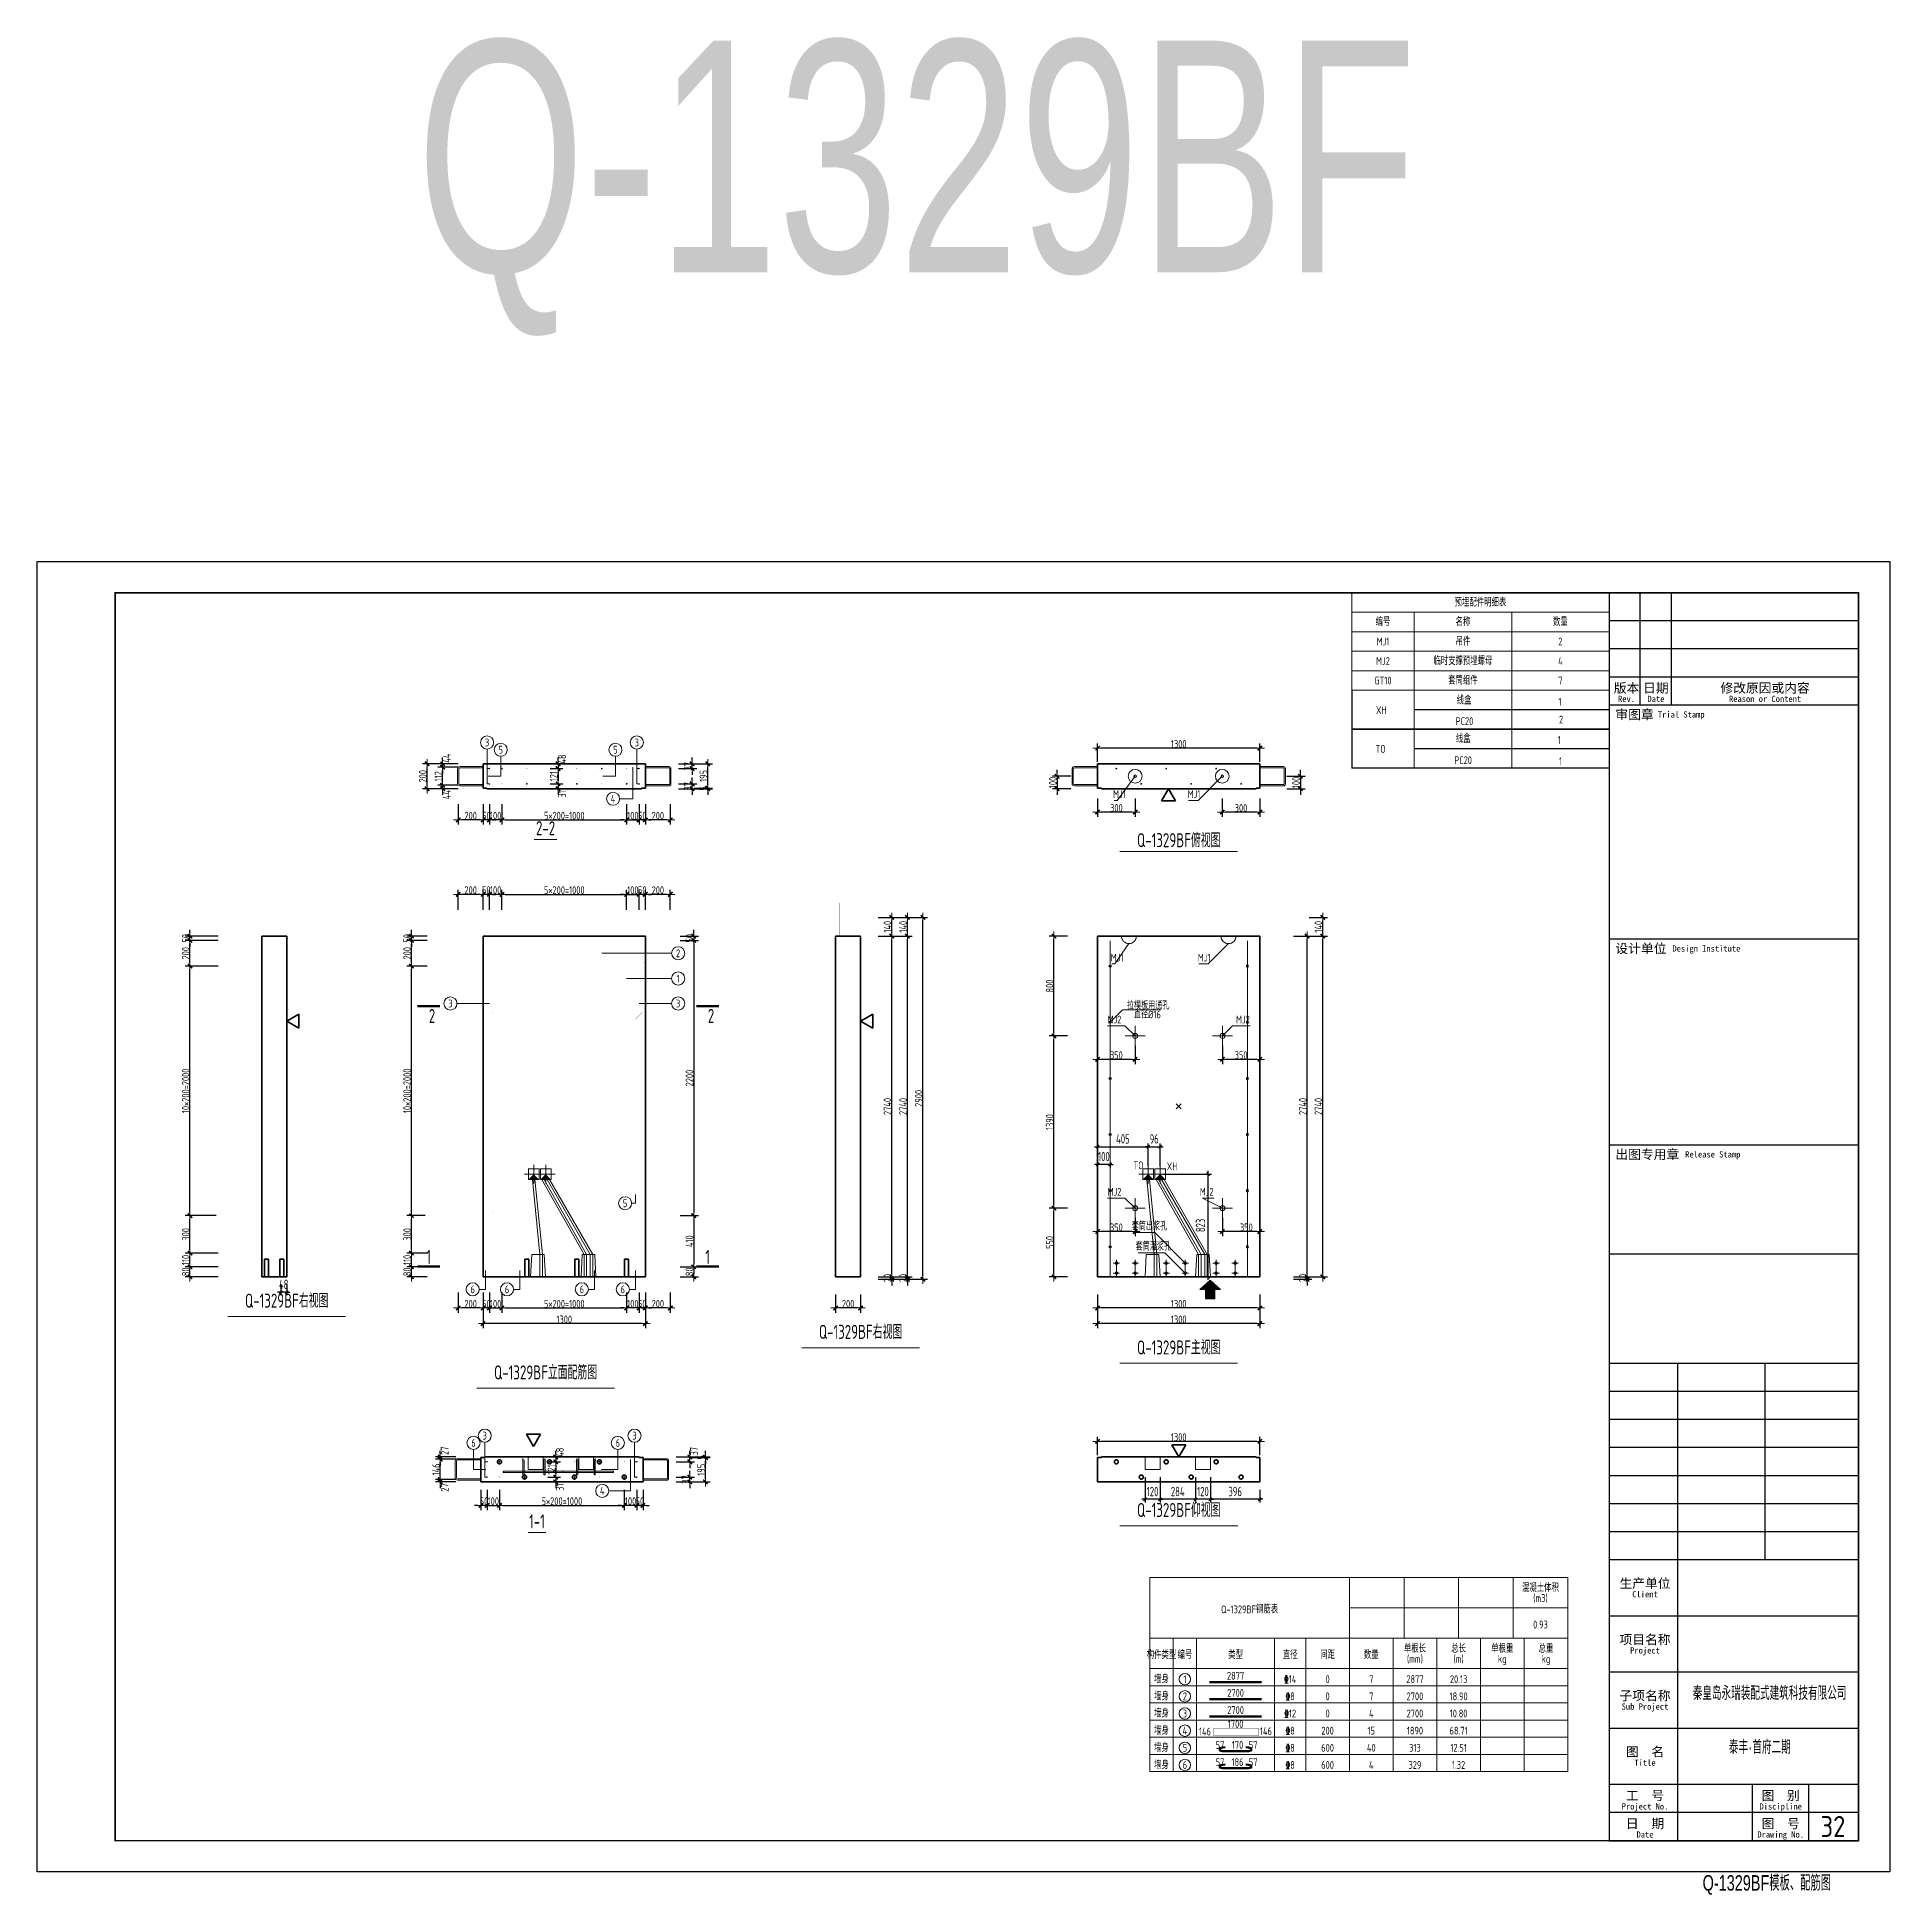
# Model space of a CAD drawing. Extents: x -85320 to 1679916, y -1321939 to 627.
# Drawn here: x 1201740 to 1261140, y -1118678 to -1059131 of the extents above; entities that cross this region are included whole.
import ezdxf
from ezdxf.enums import TextEntityAlignment as Align

# ---------------------------------------------------------------- set-up
doc = ezdxf.new("R2010")
doc.units = 0
doc.header["$LTSCALE"] = 1000
doc.linetypes.add('DOTE', pattern=[2.42, 2, -0.2, 0.02, -0.2])
doc.linetypes.add('点划线', pattern=[1850, 1200, -300, 50, -300])
for name, color, linetype in [('BORDER', 7, 'Continuous'), ('DIAN BOX', 7, 'Continuous'), ('S_WALL', 9, 'Continuous'), ('TH', 7, 'Continuous'), ('Y-03墙-03预制墙钢筋', 1, 'Continuous'), ('图名', 85, 'Continuous'), ('图框文字', 7, 'Continuous'), ('套筒垫片', 7, 'Continuous'), ('手孔标注', 3, 'Continuous'), ('打印线框', 7, 'Continuous'), ('拉模', 7, 'Continuous'), ('砼墙', 3, 'Continuous'), ('详图符号', 7, 'Continuous')]:
    doc.layers.add(name, color=color, linetype=linetype)
for name, color, linetype, lineweight in [('WCOL', 7, 'Continuous', 0), ('参数表文字', 7, 'Continuous', 18), ('参数表边线', 253, 'Continuous', 18), ('手孔', 6, 'Continuous', 0), ('梁截面纵筋', 1, 'Continuous', 50), ('直线', 7, 'Continuous', 18), ('预制墙图名', 7, 'Continuous', 18), ('预制墙埋件', 8, 'Continuous', 18), ('预制墙墙身水平筋', 130, 'Continuous', 18), ('预制墙墙身纵向受力筋', 1, 'Continuous', 18), ('预制墙墙身纵向非受力筋', 94, 'Continuous', 18), ('预制墙墙身附加筋', 94, 'Continuous', 18), ('预制墙拉筋', 130, 'Continuous', 18), ('预制墙详图孔洞', 9, '点划线', 18), ('预制墙详图标注', 3, 'Continuous', 18), ('预制墙详图轮廓', 3, 'Continuous', 35)]:
    doc.layers.add(name, color=color, linetype=linetype, lineweight=lineweight)
doc.styles.get("Standard").update_dxf_attribs({"font": 'gbenor.shx', "bigfont": 'gbcbig.shx'})
doc.styles.add('TSSD_Dimension', font='tssdeng.shx', dxfattribs={"width": 0.7, "bigfont": 'hztxt.shx'})
doc.styles.add('TSSD_Num', font='tssdeng.shx', dxfattribs={"width": 0.7, "bigfont": 'hztxt.shx'})
doc.styles.add('TSSD_Rein', font='Tssdeng.shx', dxfattribs={"width": 0.7, "bigfont": 'hztxt.shx'})
doc.styles.add('中西文等高字体', font='hztxt_e.shx', dxfattribs={"width": 0.7, "bigfont": 'hbhz.shx'})
doc.styles.add('样式 1', font='yjkeng.shx', dxfattribs={"width": 0.7, "bigfont": 'yjkchn.shx'})
doc.styles.add('样式 2', font='yjkeng.shx', dxfattribs={"width": 0.7, "bigfont": 'yjkchn.shx'})
doc.styles.add('设计院一', font='', dxfattribs={"width": 0.8})
doc.styles.get('设计院一').set_extended_font_data('SimSun')
doc.dimstyles.new('标注', dxfattribs={"dimtxt": 300, "dimasz": 100, "dimexe": 100, "dimexo": 250, "dimgap": 100, "dimtad": 1, "dimdec": 0, "dimlfac": 0.25, "dimzin": 0, "dimdsep": 46, "dimtxsty": 'TSSD_Dimension', "dimblk": 'ARCHTICK', "dimcen": 0, "dimdle": 100, "dimclrt": 7, "dimadec": 0, "dimazin": 0, "dimtfac": 1, "dimtdec": 0, "dimtix": 1, "dimtmove": 2, "dimatfit": 3, "dimfxl": 1, "dimtolj": 1, "dimtzin": 0, "dimarcsym": 0})
doc.dimstyles.new('盈建科结构', dxfattribs={"dimscale": 100, "dimtxt": 2.5, "dimasz": 1, "dimexe": 1.5, "dimexo": 0.625, "dimgap": 0.1, "dimtad": 1, "dimdec": 0, "dimrnd": 1, "dimzin": 0, "dimdsep": 46, "dimtxsty": '样式 1', "dimblk": '_yjkbk', "dimblk1": 'ARCHTICK', "dimblk2": 'ARCHTICK', "dimcen": 0.09, "dimadec": 0, "dimazin": 0, "dimtfac": 1, "dimtdec": 4, "dimtix": 1, "dimtmove": 2, "dimatfit": 3, "dimfxl": 1, "dimtolj": 1, "dimtzin": 0, "dimarcsym": 0})

msp = doc.modelspace()

# ---------------------------------------------------------------- texts
at = {"layer": '参数表文字', "linetype": 'Continuous', "style": 'TSSD_Rein', "width": 0.7}
for s, p in [('预埋配件明细表', (1248014.775, -1077254.671)), ('编号', (1244889.775, -1077879.671)), ('名称', (1247452.275, -1077879.671)), ('数量', (1250577.275, -1077879.671)), ('MJ1', (1244889.775, -1078504.671)), ('吊件', (1247452.275, -1078504.671)), ('2', (1250577.275, -1078504.671)), ('临时支撑预埋螺母', (1247452.275, -1079129.671)), ('MJ2', (1244889.775, -1079129.671)), ('4', (1250577.275, -1079129.671)), ('GT10', (1244889.775, -1079754.671)), ('套筒组件', (1247452.275, -1079754.671)), ('7', (1250577.275, -1079754.671)), ('XH', (1244836.606, -1080704.908)), ('线盒', (1247488.846, -1080392.246)), ('1', (1250564.907, -1080433.162)), ('PC20', (1247501.199, -1081056.644)), ('2', (1250598.309, -1081006.091)), ('TO', (1244810.447, -1081947.792)), ('线盒', (1247462.687, -1081620.146)), ('1', (1250538.748, -1081661.063)), (' PC20', (1247395.929, -1082308.385)), ('1', (1250580.072, -1082344.684)), ('XH', (1238128.345, -1095325.926)), ('Q-1329BF钢筋表', (1240613.322, -1109527.236)), ('0.93', (1249938.322, -1110014.736)), ('构件类型', (1237788.322, -1110989.736)), ('编号', (1238538.322, -1110989.736)), ('类型', (1240163.322, -1110989.736)), ('直径', (1241913.322, -1110989.736)), ('间距', (1243113.322, -1110989.736)), ('数量', (1244513.322, -1110989.736)), ('墙身', (1237788.322, -1111764.736)), ('1', (1238538.322, -1111764.736)), ('2877', (1240163.322, -1111654.736)), ('%%13214', (1241913.322, -1111764.736)), ('0', (1243113.322, -1111764.736)), ('7', (1244513.322, -1111764.736)), ('2877', (1245913.322, -1111764.736)), ('20.13', (1247313.322, -1111764.736)), ('墙身', (1237788.322, -1112314.736)), ('2', (1238538.322, -1112314.736)), ('2700', (1240163.322, -1112204.736)), ('%%1328', (1241913.322, -1112314.736)), ('0', (1243113.322, -1112314.736)), ('7', (1244513.322, -1112314.736)), ('2700', (1245913.322, -1112314.736)), ('18.90', (1247313.322, -1112314.736)), ('墙身', (1237788.322, -1112864.736)), ('3', (1238538.322, -1112864.736)), ('2700', (1240163.322, -1112754.736)), ('%%13212', (1241913.322, -1112864.736)), ('0', (1243113.322, -1112864.736)), ('4', (1244513.322, -1112864.736)), ('2700', (1245913.322, -1112864.736)), ('10.80', (1247313.322, -1112864.736)), ('墙身', (1237788.322, -1113414.736)), ('4', (1238538.322, -1113414.736)), ('146', (1239181.853, -1113441.621)), ('1700', (1240163.322, -1113202.832)), ('146', (1241136.565, -1113433.442)), ('%%1328', (1241913.322, -1113414.736)), ('200', (1243113.322, -1113414.736)), ('15', (1244513.322, -1113414.736)), ('1890', (1245913.322, -1113414.736)), ('68.71', (1247313.322, -1113414.736)), ('墙身', (1237788.322, -1113964.736)), ('5', (1238538.322, -1113964.736)), ('57', (1239663.322, -1113873.069)), (' 170', (1240163.322, -1113873.069)), (' 57', (1240663.322, -1113873.069)), ('%%1328', (1241913.322, -1113964.736)), ('600', (1243113.322, -1113964.736)), ('40', (1244513.322, -1113964.736)), ('313', (1245913.322, -1113964.736)), ('12.51', (1247313.322, -1113964.736)), ('墙身', (1237788.322, -1114514.736)), ('6', (1238538.322, -1114514.736)), ('57', (1239663.322, -1114423.069)), (' 186', (1240163.322, -1114423.069)), (' 57', (1240663.322, -1114423.069)), ('%%1328', (1241913.322, -1114514.736)), ('600', (1243113.322, -1114514.736)), ('4', (1244513.322, -1114514.736)), ('329', (1245913.322, -1114514.736)), ('1.32', (1247313.322, -1114514.736))]:
    msp.add_text(s, height=250, dxfattribs=at).set_placement(p, align=Align.MIDDLE_CENTER)
for s, p in [('混凝土体积', (1249938.322, -1109039.736)), ('单根长', (1245913.322, -1110989.736)), ('总长', (1247313.322, -1110989.736)), ('单根重', (1248713.322, -1110989.736)), ('总重', (1250113.322, -1110989.736))]:
    msp.add_text(s, height=250, dxfattribs=at).set_placement(p, align=Align.BOTTOM_CENTER)
for s, p in [('(m3)', (1249938.322, -1109039.736)), ('(mm)', (1245913.322, -1110989.736)), ('(m)', (1247313.322, -1110989.736)), ('kg', (1248713.322, -1110989.736)), ('kg', (1250113.322, -1110989.736))]:
    msp.add_text(s, height=250, dxfattribs=at).set_placement(p, align=Align.TOP_CENTER)
at = {"layer": '图名', "linetype": 'Continuous', "style": '样式 2', "width": 0.7}
for s, p in [('2', (1214502.649, -1090728.058)), ('2', (1223447.649, -1090728.058)), ('1', (1214367.649, -1098454.058)), ('1', (1223312.649, -1098454.058))]:
    msp.add_text(s, height=450, dxfattribs=at).set_placement(p, align=Align.RIGHT)
at = {"layer": '图框文字', "color": 2, "style": '中西文等高字体', "width": 0.7}
msp.add_text('Q-1329BF', height=7425, dxfattribs=at).set_placement((1213902.832, -1066667.049))
msp.add_text('Q-1329BF模板、配筋图', height=495, dxfattribs=at).set_placement((1255137.277, -1118690.533), align=Align.BOTTOM_LEFT)
at = {"layer": '拉模', "color": 3}
msp.add_text('32', height=673.8429, dxfattribs=at).set_placement((1258918.21, -1116823.053))
at = {"layer": '直线', "linetype": 'Continuous', "style": '样式 1', "width": 0.7}
for s, p in [('3', (1216165.149, -1081739.058)), ('5', (1216604.149, -1081972.058)), ('5', (1220280.149, -1081972.058)), ('3', (1220965.149, -1081739.058)), ('4', (1220204.149, -1083544.058)), ('2', (1222290.149, -1088496.781)), ('1', (1222290.149, -1089306.781)), ('3', (1214990.149, -1090106.781)), ('3', (1222290.149, -1090106.781)), ('5', (1220590.153, -1096510.861)), ('6', (1215704.146, -1099269.055)), ('6', (1216804.151, -1099269.055)), ('6', (1219204.151, -1099269.055)), ('6', (1220516.151, -1099269.055)), ('3', (1216090.149, -1103959.058)), ('3', (1220890.149, -1103959.058)), ('6', (1215729.149, -1104192.058)), ('6', (1220357.149, -1104192.058)), ('4', (1219857.149, -1105728.058))]:
    msp.add_text(s, height=250, dxfattribs=at).set_placement(p, align=Align.MIDDLE_CENTER)
for s, p in [('MJ1', (1236641.264, -1083597.058)), ('MJ1', (1239033.264, -1083597.058)), ('MJ1', (1236566.264, -1088837.058)), ('MJ1', (1239358.264, -1088837.058)), ('MJ2', (1236501.687, -1090822.058)), ('MJ2', (1236501.687, -1096342.058)), ('套筒出浆孔', (1237971.884, -1097452.058)), ('套筒灌浆孔', (1238096.884, -1098097.058))]:
    msp.add_text(s, height=250, dxfattribs=at).set_placement(p, align=Align.BOTTOM_RIGHT)
for s, p in [('MJ2', (1240178.61, -1090822.058)), ('TO', (1236887.959, -1095493.102)), ('MJ2', (1239017.942, -1096342.058))]:
    msp.add_text(s, height=250, dxfattribs=at).set_placement(p, align=Align.BOTTOM_LEFT)
at = {"layer": '详图符号', "lineweight": 0, "style": 'TSSD_Num', "width": 0.7}
msp.add_text('拉模板用通孔', height=240, dxfattribs=at).set_placement((1236681.468, -1090053.596), align=Align.TOP_LEFT)
msp.add_text('直径%%C16', height=240, dxfattribs=at).set_placement((1236906.367, -1090580.06))
at = {"layer": '预制墙图名', "linetype": 'Continuous', "style": '样式 2', "width": 0.7}
for s, p in [('2-2', (1218040.149, -1084847.058)), ('Q-1329BF俯视图', (1238340.149, -1085232.058)), ('Q-1329BF右视图', (1209740.149, -1099992.058)), ('Q-1329BF右视图', (1228140.149, -1100992.058)), ('Q-1329BF主视图', (1238340.149, -1101492.058)), ('Q-1329BF立面配筋图', (1218040.149, -1102292.058)), ('Q-1329BF仰视图', (1238340.149, -1106702.058)), ('1-1', (1217765.149, -1107067.058))]:
    msp.add_text(s, height=450, dxfattribs=at).set_placement(p, align=Align.BOTTOM_CENTER)

# ---------------------------------------------------------------- blocks, each defined once
blk = doc.blocks.new('_yjkbk')
blk.add_line((-1, 0), (1.5, 0))
blk.add_lwpolyline([(-0.7, -0.7, 0.5, 0.5, 0), (0.7, 0.7, 0.5, 0.5, 0)], format="xyseb")
blk = doc.blocks.new('*D3631')
at = {"layer": 'Defpoints', "color": 0, "transparency": 16777216}
for p in [(1235740, -1099367), (1240940, -1099367), (1235740, -1099867)]:
    blk.add_point(p, dxfattribs=at)
at = {"layer": '预制墙详图标注', "color": 0, "lineweight": -2, "transparency": 16777216}
for p, q in [((1235740, -1099430), (1235740, -1100017)), ((1240940, -1099430), (1240940, -1100017)), ((1240840, -1099867), (1235840, -1099867))]:
    blk.add_line(p, q, dxfattribs=at)
at = {"layer": '预制墙详图标注', "color": 0, "lineweight": -2, "transparency": 16777216, "xscale": 100, "yscale": 100, "zscale": 100, "rotation": 180}
blk.add_blockref('_yjkbk', (1235740, -1099867), dxfattribs=at)
at = {"layer": '预制墙详图标注', "color": 0, "lineweight": -2, "transparency": 16777216, "xscale": 100, "yscale": 100, "zscale": 100}
blk.add_blockref('_yjkbk', (1240940, -1099867), dxfattribs=at)
at = {"layer": '预制墙详图标注', "color": 0, "transparency": 16777216, "insert": (1238340, -1099857), "char_height": 250, "attachment_point": 8, "style": '样式 1'}
blk.add_mtext('\\A1;1300', dxfattribs=at)
blk = doc.blocks.new('_ArchTick')
at = {"color": 0, "linetype": 'ByBlock', "const_width": 0.4}
blk.add_lwpolyline([(-0.5, -0.5), (0.5, 0.5)], dxfattribs=at)
blk = doc.blocks.new('*D3632')
at = {"layer": 'Defpoints', "color": 0, "transparency": 16777216}
for p in [(1235740, -1099867), (1235740, -1100367), (1240940, -1099867)]:
    blk.add_point(p, dxfattribs=at)
at = {"layer": '预制墙详图标注', "color": 0, "lineweight": -2, "transparency": 16777216}
for p, q in [((1235740, -1099930), (1235740, -1100517)), ((1240840, -1100367), (1235840, -1100367)), ((1240940, -1099930), (1240940, -1100517))]:
    blk.add_line(p, q, dxfattribs=at)
at = {"layer": '预制墙详图标注', "color": 0, "lineweight": -2, "transparency": 16777216, "xscale": 100, "yscale": 100, "zscale": 100, "rotation": 180}
blk.add_blockref('_yjkbk', (1235740, -1100367), dxfattribs=at)
at = {"layer": '预制墙详图标注', "color": 0, "lineweight": -2, "transparency": 16777216, "xscale": 100, "yscale": 100, "zscale": 100}
blk.add_blockref('_yjkbk', (1240940, -1100367), dxfattribs=at)
at = {"layer": '预制墙详图标注', "color": 0, "transparency": 16777216, "insert": (1238340, -1100357), "char_height": 250, "attachment_point": 8, "style": '样式 1'}
blk.add_mtext('\\A1;1300', dxfattribs=at)
blk = doc.blocks.new('*D3633')
at = {"layer": 'Defpoints', "color": 0, "transparency": 16777216}
for p in [(1241956, -1098867), (1241956, -1098947), (1242456, -1098867)]:
    blk.add_point(p, dxfattribs=at)
at = {"layer": '预制墙详图标注', "color": 0, "lineweight": -2, "transparency": 16777216}
for p, q in [((1242019, -1098867), (1242606, -1098867)), ((1242019, -1098947), (1242606, -1098947)), ((1242456, -1098767), (1242456, -1098667)), ((1242456, -1098947), (1242456, -1098867)), ((1242456, -1099047), (1242456, -1099147))]:
    blk.add_line(p, q, dxfattribs=at)
at = {"layer": '预制墙详图标注', "color": 0, "lineweight": -2, "transparency": 16777216, "xscale": 100, "yscale": 100, "zscale": 100}
for p, rotation in [((1242456, -1098867), 270), ((1242456, -1098947), 90)]:
    blk.add_blockref('_yjkbk', p, dxfattribs=dict(at, rotation=rotation))
at = {"layer": '预制墙详图标注', "color": 0, "transparency": 16777216, "insert": (1242446, -1098907), "char_height": 250, "attachment_point": 8, "rotation": 90, "style": '样式 1'}
blk.add_mtext('\\A1;20', dxfattribs=at)
blk = doc.blocks.new('*D3634')
at = {"layer": 'Defpoints', "color": 0, "transparency": 16777216}
for p in [(1234340, -1096667), (1234840, -1096667), (1234840, -1098867)]:
    blk.add_point(p, dxfattribs=at)
at = {"layer": '预制墙详图标注', "color": 0, "lineweight": -2, "transparency": 16777216}
for p, q in [((1234778, -1096667), (1234190, -1096667)), ((1234340, -1098767), (1234340, -1096767)), ((1234778, -1098867), (1234190, -1098867))]:
    blk.add_line(p, q, dxfattribs=at)
at = {"layer": '预制墙详图标注', "color": 0, "lineweight": -2, "transparency": 16777216, "xscale": 100, "yscale": 100, "zscale": 100}
for p, rotation in [((1234340, -1096667), 90), ((1234340, -1098867), 270)]:
    blk.add_blockref('_yjkbk', p, dxfattribs=dict(at, rotation=rotation))
at = {"layer": '预制墙详图标注', "color": 0, "transparency": 16777216, "insert": (1234330, -1097767), "char_height": 250, "attachment_point": 8, "rotation": 90, "style": '样式 1'}
blk.add_mtext('\\A1;550', dxfattribs=at)
blk = doc.blocks.new('*D3635')
at = {"layer": 'Defpoints', "color": 0, "transparency": 16777216}
for p in [(1234340, -1087947), (1234840, -1087947), (1234840, -1091147)]:
    blk.add_point(p, dxfattribs=at)
at = {"layer": '预制墙详图标注', "color": 0, "lineweight": -2, "transparency": 16777216}
for p, q in [((1234778, -1087947), (1234190, -1087947)), ((1234340, -1091047), (1234340, -1088047)), ((1234778, -1091147), (1234190, -1091147))]:
    blk.add_line(p, q, dxfattribs=at)
at = {"layer": '预制墙详图标注', "color": 0, "lineweight": -2, "transparency": 16777216, "xscale": 100, "yscale": 100, "zscale": 100}
for p, rotation in [((1234340, -1087947), 90), ((1234340, -1091147), 270)]:
    blk.add_blockref('_yjkbk', p, dxfattribs=dict(at, rotation=rotation))
at = {"layer": '预制墙详图标注', "color": 0, "transparency": 16777216, "insert": (1234330, -1089547), "char_height": 250, "attachment_point": 8, "rotation": 90, "style": '样式 1'}
blk.add_mtext('\\A1;800', dxfattribs=at)
blk = doc.blocks.new('*D3636')
at = {"layer": 'Defpoints', "color": 0, "transparency": 16777216}
for p in [(1241740, -1082822), (1241740, -1083222), (1242240, -1083222)]:
    blk.add_point(p, dxfattribs=at)
at = {"layer": '预制墙详图标注', "color": 0, "lineweight": -2, "transparency": 16777216}
for p, q in [((1241803, -1082822), (1242390, -1082822)), ((1242240, -1082722), (1242240, -1082622)), ((1242240, -1082822), (1242240, -1083222)), ((1241803, -1083222), (1242390, -1083222)), ((1242240, -1083322), (1242240, -1083422))]:
    blk.add_line(p, q, dxfattribs=at)
at = {"layer": '预制墙详图标注', "color": 0, "lineweight": -2, "transparency": 16777216, "xscale": 100, "yscale": 100, "zscale": 100}
for p, rotation in [((1242240, -1082822), 270), ((1242240, -1083222), 90)]:
    blk.add_blockref('_yjkbk', p, dxfattribs=dict(at, rotation=rotation))
at = {"layer": '预制墙详图标注', "color": 0, "transparency": 16777216, "insert": (1242230, -1083022), "char_height": 250, "attachment_point": 8, "rotation": 90, "style": '样式 1'}
blk.add_mtext('\\A1;100', dxfattribs=at)
blk = doc.blocks.new('*D3637')
at = {"layer": 'Defpoints', "color": 0, "transparency": 16777216}
for p in [(1234940, -1082822), (1234440, -1083222), (1234940, -1083222)]:
    blk.add_point(p, dxfattribs=at)
at = {"layer": '预制墙详图标注', "color": 0, "lineweight": -2, "transparency": 16777216}
for p, q in [((1234878, -1082822), (1234290, -1082822)), ((1234440, -1082722), (1234440, -1082622)), ((1234440, -1082822), (1234440, -1083222)), ((1234878, -1083222), (1234290, -1083222)), ((1234440, -1083322), (1234440, -1083422))]:
    blk.add_line(p, q, dxfattribs=at)
at = {"layer": '预制墙详图标注', "color": 0, "lineweight": -2, "transparency": 16777216, "xscale": 100, "yscale": 100, "zscale": 100}
for p, rotation in [((1234440, -1082822), 270), ((1234440, -1083222), 90)]:
    blk.add_blockref('_yjkbk', p, dxfattribs=dict(at, rotation=rotation))
at = {"layer": '预制墙详图标注', "color": 0, "transparency": 16777216, "insert": (1234430, -1083022), "char_height": 250, "attachment_point": 8, "rotation": 90, "style": '样式 1'}
blk.add_mtext('\\A1;100', dxfattribs=at)
blk = doc.blocks.new('*D3638')
at = {"layer": 'Defpoints', "color": 0, "transparency": 16777216}
for p in [(1239736, -1083472), (1240940, -1083472), (1239736, -1083972)]:
    blk.add_point(p, dxfattribs=at)
at = {"layer": '预制墙详图标注', "color": 0, "lineweight": -2, "transparency": 16777216}
for p, q in [((1239736, -1083535), (1239736, -1084122)), ((1240940, -1083535), (1240940, -1084122)), ((1240840, -1083972), (1239836, -1083972))]:
    blk.add_line(p, q, dxfattribs=at)
at = {"layer": '预制墙详图标注', "color": 0, "lineweight": -2, "transparency": 16777216, "xscale": 100, "yscale": 100, "zscale": 100, "rotation": 180}
blk.add_blockref('_yjkbk', (1239736, -1083972), dxfattribs=at)
at = {"layer": '预制墙详图标注', "color": 0, "lineweight": -2, "transparency": 16777216, "xscale": 100, "yscale": 100, "zscale": 100}
blk.add_blockref('_yjkbk', (1240940, -1083972), dxfattribs=at)
at = {"layer": '预制墙详图标注', "color": 0, "transparency": 16777216, "insert": (1240338, -1083962), "char_height": 250, "attachment_point": 8, "style": '样式 1'}
blk.add_mtext('\\A1;300', dxfattribs=at)
blk = doc.blocks.new('*D3639')
at = {"layer": 'Defpoints', "color": 0, "transparency": 16777216}
for p in [(1235740, -1083472), (1236944, -1083472), (1235740, -1083972)]:
    blk.add_point(p, dxfattribs=at)
at = {"layer": '预制墙详图标注', "color": 0, "lineweight": -2, "transparency": 16777216}
for p, q in [((1235740, -1083535), (1235740, -1084122)), ((1236944, -1083535), (1236944, -1084122)), ((1236844, -1083972), (1235840, -1083972))]:
    blk.add_line(p, q, dxfattribs=at)
at = {"layer": '预制墙详图标注', "color": 0, "lineweight": -2, "transparency": 16777216, "xscale": 100, "yscale": 100, "zscale": 100, "rotation": 180}
blk.add_blockref('_yjkbk', (1235740, -1083972), dxfattribs=at)
at = {"layer": '预制墙详图标注', "color": 0, "lineweight": -2, "transparency": 16777216, "xscale": 100, "yscale": 100, "zscale": 100}
blk.add_blockref('_yjkbk', (1236944, -1083972), dxfattribs=at)
at = {"layer": '预制墙详图标注', "color": 0, "transparency": 16777216, "insert": (1236342, -1083962), "char_height": 250, "attachment_point": 8, "style": '样式 1'}
blk.add_mtext('\\A1;300', dxfattribs=at)
blk = doc.blocks.new('*D3640')
at = {"layer": 'Defpoints', "color": 0, "transparency": 16777216}
for p in [(1235740, -1081922), (1235740, -1082422), (1240940, -1082422)]:
    blk.add_point(p, dxfattribs=at)
at = {"layer": '预制墙详图标注', "color": 0, "lineweight": -2, "transparency": 16777216}
for p, q in [((1235740, -1082360), (1235740, -1081772)), ((1240840, -1081922), (1235840, -1081922)), ((1240940, -1082360), (1240940, -1081772))]:
    blk.add_line(p, q, dxfattribs=at)
at = {"layer": '预制墙详图标注', "color": 0, "lineweight": -2, "transparency": 16777216, "xscale": 100, "yscale": 100, "zscale": 100, "rotation": 180}
blk.add_blockref('_yjkbk', (1235740, -1081922), dxfattribs=at)
at = {"layer": '预制墙详图标注', "color": 0, "lineweight": -2, "transparency": 16777216, "xscale": 100, "yscale": 100, "zscale": 100}
blk.add_blockref('_yjkbk', (1240940, -1081922), dxfattribs=at)
at = {"layer": '预制墙详图标注', "color": 0, "transparency": 16777216, "insert": (1238340, -1081912), "char_height": 250, "attachment_point": 8, "style": '样式 1'}
blk.add_mtext('\\A1;1300', dxfattribs=at)
blk = doc.blocks.new('*D3641')
at = {"layer": 'Defpoints', "color": 0, "transparency": 16777216}
for p in [(1227340, -1099367), (1228140, -1099367), (1227340, -1099867)]:
    blk.add_point(p, dxfattribs=at)
at = {"layer": '预制墙详图标注', "color": 0, "lineweight": -2, "transparency": 16777216}
for p, q in [((1227340, -1099430), (1227340, -1100017)), ((1228140, -1099430), (1228140, -1100017)), ((1228040, -1099867), (1227440, -1099867))]:
    blk.add_line(p, q, dxfattribs=at)
at = {"layer": '预制墙详图标注', "color": 0, "lineweight": -2, "transparency": 16777216, "xscale": 100, "yscale": 100, "zscale": 100, "rotation": 180}
blk.add_blockref('_yjkbk', (1227340, -1099867), dxfattribs=at)
at = {"layer": '预制墙详图标注', "color": 0, "lineweight": -2, "transparency": 16777216, "xscale": 100, "yscale": 100, "zscale": 100}
blk.add_blockref('_yjkbk', (1228140, -1099867), dxfattribs=at)
at = {"layer": '预制墙详图标注', "color": 0, "transparency": 16777216, "insert": (1227740, -1099857), "char_height": 250, "attachment_point": 8, "style": '样式 1'}
blk.add_mtext('\\A1;200', dxfattribs=at)
blk = doc.blocks.new('*D3642')
at = {"layer": 'Defpoints', "color": 0, "transparency": 16777216}
for p in [(1228640, -1098867), (1228640, -1098947), (1229140, -1098867)]:
    blk.add_point(p, dxfattribs=at)
at = {"layer": '预制墙详图标注', "color": 0, "lineweight": -2, "transparency": 16777216}
for p, q in [((1228703, -1098867), (1229290, -1098867)), ((1228703, -1098947), (1229290, -1098947)), ((1229140, -1098767), (1229140, -1098667)), ((1229140, -1098947), (1229140, -1098867)), ((1229140, -1099047), (1229140, -1099147))]:
    blk.add_line(p, q, dxfattribs=at)
at = {"layer": '预制墙详图标注', "color": 0, "lineweight": -2, "transparency": 16777216, "xscale": 100, "yscale": 100, "zscale": 100}
for p, rotation in [((1229140, -1098867), 270), ((1229140, -1098947), 90)]:
    blk.add_blockref('_yjkbk', p, dxfattribs=dict(at, rotation=rotation))
at = {"layer": '预制墙详图标注', "color": 0, "transparency": 16777216, "insert": (1229130, -1098907), "char_height": 250, "attachment_point": 8, "rotation": 90, "style": '样式 1'}
blk.add_mtext('\\A1;20', dxfattribs=at)
blk = doc.blocks.new('*D3643')
at = {"layer": 'Defpoints', "color": 0, "transparency": 16777216}
for p in [(1229140, -1098867), (1229140, -1098947), (1229640, -1098867)]:
    blk.add_point(p, dxfattribs=at)
at = {"layer": '预制墙详图标注', "color": 0, "lineweight": -2, "transparency": 16777216}
for p, q in [((1229203, -1098867), (1229790, -1098867)), ((1229203, -1098947), (1229790, -1098947)), ((1229640, -1098767), (1229640, -1098667)), ((1229640, -1098947), (1229640, -1098867)), ((1229640, -1099047), (1229640, -1099147))]:
    blk.add_line(p, q, dxfattribs=at)
at = {"layer": '预制墙详图标注', "color": 0, "lineweight": -2, "transparency": 16777216, "xscale": 100, "yscale": 100, "zscale": 100}
for p, rotation in [((1229640, -1098867), 270), ((1229640, -1098947), 90)]:
    blk.add_blockref('_yjkbk', p, dxfattribs=dict(at, rotation=rotation))
at = {"layer": '预制墙详图标注', "color": 0, "transparency": 16777216, "insert": (1229630, -1098907), "char_height": 250, "attachment_point": 8, "rotation": 90, "style": '样式 1'}
blk.add_mtext('\\A1;20', dxfattribs=at)
blk = doc.blocks.new('*D3644')
at = {"layer": 'Defpoints', "color": 0, "transparency": 16777216}
for p in [(1229640, -1087347), (1230140, -1087347), (1229640, -1098947)]:
    blk.add_point(p, dxfattribs=at)
at = {"layer": '预制墙详图标注', "color": 0, "lineweight": -2, "transparency": 16777216}
for p, q in [((1229703, -1087347), (1230290, -1087347)), ((1230140, -1098847), (1230140, -1087447)), ((1229703, -1098947), (1230290, -1098947))]:
    blk.add_line(p, q, dxfattribs=at)
at = {"layer": '预制墙详图标注', "color": 0, "lineweight": -2, "transparency": 16777216, "xscale": 100, "yscale": 100, "zscale": 100}
for p, rotation in [((1230140, -1087347), 90), ((1230140, -1098947), 270)]:
    blk.add_blockref('_yjkbk', p, dxfattribs=dict(at, rotation=rotation))
at = {"layer": '预制墙详图标注', "color": 0, "transparency": 16777216, "insert": (1230130, -1093147), "char_height": 250, "attachment_point": 8, "rotation": 90, "style": '样式 1'}
blk.add_mtext('\\A1;2900', dxfattribs=at)
blk = doc.blocks.new('*D3645')
at = {"layer": 'Defpoints', "color": 0, "transparency": 16777216}
for p in [(1221240, -1099367), (1222040, -1099367), (1221240, -1099867)]:
    blk.add_point(p, dxfattribs=at)
at = {"layer": '预制墙详图标注', "color": 0, "lineweight": -2, "transparency": 16777216}
for p, q in [((1221240, -1099367), (1221240, -1100017)), ((1222040, -1099367), (1222040, -1100017)), ((1221940, -1099867), (1221340, -1099867))]:
    blk.add_line(p, q, dxfattribs=at)
at = {"layer": '预制墙详图标注', "color": 0, "lineweight": -2, "transparency": 16777216, "xscale": 100, "yscale": 100, "zscale": 100, "rotation": 180}
blk.add_blockref('_yjkbk', (1221240, -1099867), dxfattribs=at)
at = {"layer": '预制墙详图标注', "color": 0, "lineweight": -2, "transparency": 16777216, "xscale": 100, "yscale": 100, "zscale": 100}
blk.add_blockref('_yjkbk', (1222040, -1099867), dxfattribs=at)
at = {"layer": '预制墙详图标注', "color": 0, "transparency": 16777216, "insert": (1221640, -1099857), "char_height": 250, "attachment_point": 8, "style": '样式 1'}
blk.add_mtext('\\A1;200', dxfattribs=at)
blk = doc.blocks.new('*D3646')
at = {"layer": 'Defpoints', "color": 0, "transparency": 16777216}
for p in [(1221040, -1099367), (1221240, -1099367), (1221040, -1099867)]:
    blk.add_point(p, dxfattribs=at)
at = {"layer": '预制墙详图标注', "color": 0, "lineweight": -2, "transparency": 16777216}
for p, q in [((1221040, -1099367), (1221040, -1100017)), ((1221240, -1099367), (1221240, -1100017)), ((1220940, -1099867), (1220840, -1099867)), ((1221240, -1099867), (1221040, -1099867)), ((1221340, -1099867), (1221440, -1099867))]:
    blk.add_line(p, q, dxfattribs=at)
at = {"layer": '预制墙详图标注', "color": 0, "lineweight": -2, "transparency": 16777216, "xscale": 100, "yscale": 100, "zscale": 100}
blk.add_blockref('_yjkbk', (1221040, -1099867), dxfattribs=at)
at = {"layer": '预制墙详图标注', "color": 0, "lineweight": -2, "transparency": 16777216, "xscale": 100, "yscale": 100, "zscale": 100, "rotation": 180}
blk.add_blockref('_yjkbk', (1221240, -1099867), dxfattribs=at)
at = {"layer": '预制墙详图标注', "color": 0, "transparency": 16777216, "insert": (1221140, -1099857), "char_height": 250, "attachment_point": 8, "style": '样式 1'}
blk.add_mtext('\\A1;50', dxfattribs=at)
blk = doc.blocks.new('*D3647')
at = {"layer": 'Defpoints', "color": 0, "transparency": 16777216}
for p in [(1216640, -1099367), (1220640, -1099367), (1220640, -1099867)]:
    blk.add_point(p, dxfattribs=at)
at = {"layer": '预制墙详图标注', "color": 0, "lineweight": -2, "transparency": 16777216}
for p, q in [((1216640, -1099430), (1216640, -1100017)), ((1220640, -1099430), (1220640, -1100017)), ((1216740, -1099867), (1220540, -1099867))]:
    blk.add_line(p, q, dxfattribs=at)
at = {"layer": '预制墙详图标注', "color": 0, "lineweight": -2, "transparency": 16777216, "xscale": 100, "yscale": 100, "zscale": 100, "rotation": 180}
blk.add_blockref('_yjkbk', (1216640, -1099867), dxfattribs=at)
at = {"layer": '预制墙详图标注', "color": 0, "lineweight": -2, "transparency": 16777216, "xscale": 100, "yscale": 100, "zscale": 100}
blk.add_blockref('_yjkbk', (1220640, -1099867), dxfattribs=at)
at = {"layer": '预制墙详图标注', "color": 0, "transparency": 16777216, "insert": (1218640, -1099857), "char_height": 250, "attachment_point": 8, "style": '样式 1'}
blk.add_mtext('\\A1;5×200=1000', dxfattribs=at)
blk = doc.blocks.new('*D3648')
at = {"layer": 'Defpoints', "color": 0, "transparency": 16777216}
for p in [(1216040, -1099367), (1216240, -1099367), (1216040, -1099867)]:
    blk.add_point(p, dxfattribs=at)
at = {"layer": '预制墙详图标注', "color": 0, "lineweight": -2, "transparency": 16777216}
for p, q in [((1216040, -1099367), (1216040, -1100017)), ((1216240, -1099367), (1216240, -1100017)), ((1215940, -1099867), (1215840, -1099867)), ((1216240, -1099867), (1216040, -1099867)), ((1216340, -1099867), (1216440, -1099867))]:
    blk.add_line(p, q, dxfattribs=at)
at = {"layer": '预制墙详图标注', "color": 0, "lineweight": -2, "transparency": 16777216, "xscale": 100, "yscale": 100, "zscale": 100}
blk.add_blockref('_yjkbk', (1216040, -1099867), dxfattribs=at)
at = {"layer": '预制墙详图标注', "color": 0, "lineweight": -2, "transparency": 16777216, "xscale": 100, "yscale": 100, "zscale": 100, "rotation": 180}
blk.add_blockref('_yjkbk', (1216240, -1099867), dxfattribs=at)
at = {"layer": '预制墙详图标注', "color": 0, "transparency": 16777216, "insert": (1216140, -1099857), "char_height": 250, "attachment_point": 8, "style": '样式 1'}
blk.add_mtext('\\A1;50', dxfattribs=at)
blk = doc.blocks.new('*D3649')
at = {"layer": 'Defpoints', "color": 0, "transparency": 16777216}
for p in [(1215240, -1099367), (1216040, -1099367), (1215240, -1099867)]:
    blk.add_point(p, dxfattribs=at)
at = {"layer": '预制墙详图标注', "color": 0, "lineweight": -2, "transparency": 16777216}
for p, q in [((1215240, -1099367), (1215240, -1100017)), ((1216040, -1099367), (1216040, -1100017)), ((1215940, -1099867), (1215340, -1099867))]:
    blk.add_line(p, q, dxfattribs=at)
at = {"layer": '预制墙详图标注', "color": 0, "lineweight": -2, "transparency": 16777216, "xscale": 100, "yscale": 100, "zscale": 100, "rotation": 180}
blk.add_blockref('_yjkbk', (1215240, -1099867), dxfattribs=at)
at = {"layer": '预制墙详图标注', "color": 0, "lineweight": -2, "transparency": 16777216, "xscale": 100, "yscale": 100, "zscale": 100}
blk.add_blockref('_yjkbk', (1216040, -1099867), dxfattribs=at)
at = {"layer": '预制墙详图标注', "color": 0, "transparency": 16777216, "insert": (1215640, -1099857), "char_height": 250, "attachment_point": 8, "style": '样式 1'}
blk.add_mtext('\\A1;200', dxfattribs=at)
blk = doc.blocks.new('*D3650')
at = {"layer": 'Defpoints', "color": 0, "transparency": 16777216}
for p in [(1216040, -1099867), (1216040, -1100367), (1221240, -1099867)]:
    blk.add_point(p, dxfattribs=at)
at = {"layer": '预制墙详图标注', "color": 0, "lineweight": -2, "transparency": 16777216}
for p, q in [((1216040, -1099930), (1216040, -1100517)), ((1221140, -1100367), (1216140, -1100367)), ((1221240, -1099930), (1221240, -1100517))]:
    blk.add_line(p, q, dxfattribs=at)
at = {"layer": '预制墙详图标注', "color": 0, "lineweight": -2, "transparency": 16777216, "xscale": 100, "yscale": 100, "zscale": 100, "rotation": 180}
blk.add_blockref('_yjkbk', (1216040, -1100367), dxfattribs=at)
at = {"layer": '预制墙详图标注', "color": 0, "lineweight": -2, "transparency": 16777216, "xscale": 100, "yscale": 100, "zscale": 100}
blk.add_blockref('_yjkbk', (1221240, -1100367), dxfattribs=at)
at = {"layer": '预制墙详图标注', "color": 0, "transparency": 16777216, "insert": (1218640, -1100357), "char_height": 250, "attachment_point": 8, "style": '样式 1'}
blk.add_mtext('\\A1;1300', dxfattribs=at)
blk = doc.blocks.new('*D3651')
at = {"layer": 'Defpoints', "color": 0, "transparency": 16777216}
for p in [(1222290, -1098547), (1222290, -1098867), (1222790, -1098867)]:
    blk.add_point(p, dxfattribs=at)
at = {"layer": '预制墙详图标注', "color": 0, "lineweight": -2, "transparency": 16777216}
for p, q in [((1222353, -1098547), (1222940, -1098547)), ((1222353, -1098867), (1222940, -1098867)), ((1222790, -1098647), (1222790, -1098767))]:
    blk.add_line(p, q, dxfattribs=at)
at = {"layer": '预制墙详图标注', "color": 0, "lineweight": -2, "transparency": 16777216, "xscale": 100, "yscale": 100, "zscale": 100}
for p, rotation in [((1222790, -1098547), 90), ((1222790, -1098867), 270)]:
    blk.add_blockref('_yjkbk', p, dxfattribs=dict(at, rotation=rotation))
at = {"layer": '预制墙详图标注', "color": 0, "transparency": 16777216, "insert": (1222780, -1098707), "char_height": 250, "attachment_point": 8, "rotation": 90, "style": '样式 1'}
blk.add_mtext('\\A1;80', dxfattribs=at)
blk = doc.blocks.new('*D3652')
at = {"layer": 'Defpoints', "color": 0, "transparency": 16777216}
for p in [(1222290, -1096907), (1222290, -1098547), (1222790, -1098547)]:
    blk.add_point(p, dxfattribs=at)
at = {"layer": '预制墙详图标注', "color": 0, "lineweight": -2, "transparency": 16777216}
for p, q in [((1222353, -1096907), (1222940, -1096907)), ((1222790, -1097007), (1222790, -1098447)), ((1222353, -1098547), (1222940, -1098547))]:
    blk.add_line(p, q, dxfattribs=at)
at = {"layer": '预制墙详图标注', "color": 0, "lineweight": -2, "transparency": 16777216, "xscale": 100, "yscale": 100, "zscale": 100}
for p, rotation in [((1222790, -1096907), 90), ((1222790, -1098547), 270)]:
    blk.add_blockref('_yjkbk', p, dxfattribs=dict(at, rotation=rotation))
at = {"layer": '预制墙详图标注', "color": 0, "transparency": 16777216, "insert": (1222780, -1097727), "char_height": 250, "attachment_point": 8, "rotation": 90, "style": '样式 1'}
blk.add_mtext('\\A1;410', dxfattribs=at)
blk = doc.blocks.new('*D3653')
at = {"layer": 'Defpoints', "color": 0, "transparency": 16777216}
for p in [(1213740, -1098547), (1214240, -1098547), (1214240, -1098867)]:
    blk.add_point(p, dxfattribs=at)
at = {"layer": '预制墙详图标注', "color": 0, "lineweight": -2, "transparency": 16777216}
for p, q in [((1214240, -1098547), (1213590, -1098547)), ((1214240, -1098867), (1213590, -1098867)), ((1213740, -1098767), (1213740, -1098647))]:
    blk.add_line(p, q, dxfattribs=at)
at = {"layer": '预制墙详图标注', "color": 0, "lineweight": -2, "transparency": 16777216, "xscale": 100, "yscale": 100, "zscale": 100}
for p, rotation in [((1213740, -1098547), 90), ((1213740, -1098867), 270)]:
    blk.add_blockref('_yjkbk', p, dxfattribs=dict(at, rotation=rotation))
at = {"layer": '预制墙详图标注', "color": 0, "transparency": 16777216, "insert": (1213730, -1098707), "char_height": 250, "attachment_point": 8, "rotation": 90, "style": '样式 1'}
blk.add_mtext('\\A1;80', dxfattribs=at)
blk = doc.blocks.new('*D3654')
at = {"layer": 'Defpoints', "color": 0, "transparency": 16777216}
for p in [(1213740, -1098107), (1214240, -1098107), (1214240, -1098547)]:
    blk.add_point(p, dxfattribs=at)
at = {"layer": '预制墙详图标注', "color": 0, "lineweight": -2, "transparency": 16777216}
for p, q in [((1214240, -1098107), (1213590, -1098107)), ((1214240, -1098547), (1213590, -1098547)), ((1213740, -1098447), (1213740, -1098207))]:
    blk.add_line(p, q, dxfattribs=at)
at = {"layer": '预制墙详图标注', "color": 0, "lineweight": -2, "transparency": 16777216, "xscale": 100, "yscale": 100, "zscale": 100}
for p, rotation in [((1213740, -1098107), 90), ((1213740, -1098547), 270)]:
    blk.add_blockref('_yjkbk', p, dxfattribs=dict(at, rotation=rotation))
at = {"layer": '预制墙详图标注', "color": 0, "transparency": 16777216, "insert": (1213730, -1098327), "char_height": 250, "attachment_point": 8, "rotation": 90, "style": '样式 1'}
blk.add_mtext('\\A1;110', dxfattribs=at)
blk = doc.blocks.new('*D3655')
at = {"layer": 'Defpoints', "color": 0, "transparency": 16777216}
for p in [(1213740, -1096907), (1214240, -1096907), (1214240, -1098107)]:
    blk.add_point(p, dxfattribs=at)
at = {"layer": '预制墙详图标注', "color": 0, "lineweight": -2, "transparency": 16777216}
for p, q in [((1214178, -1096907), (1213590, -1096907)), ((1213740, -1098007), (1213740, -1097007)), ((1214178, -1098107), (1213590, -1098107))]:
    blk.add_line(p, q, dxfattribs=at)
at = {"layer": '预制墙详图标注', "color": 0, "lineweight": -2, "transparency": 16777216, "xscale": 100, "yscale": 100, "zscale": 100}
for p, rotation in [((1213740, -1096907), 90), ((1213740, -1098107), 270)]:
    blk.add_blockref('_yjkbk', p, dxfattribs=dict(at, rotation=rotation))
at = {"layer": '预制墙详图标注', "color": 0, "transparency": 16777216, "insert": (1213730, -1097507), "char_height": 250, "attachment_point": 8, "rotation": 90, "style": '样式 1'}
blk.add_mtext('\\A1;300', dxfattribs=at)
blk = doc.blocks.new('*D3656')
at = {"layer": 'Defpoints', "color": 0, "transparency": 16777216}
for p in [(1213740, -1088907), (1214240, -1088907), (1214240, -1096907)]:
    blk.add_point(p, dxfattribs=at)
at = {"layer": '预制墙详图标注', "color": 0, "lineweight": -2, "transparency": 16777216}
for p, q in [((1214178, -1088907), (1213590, -1088907)), ((1213740, -1096807), (1213740, -1089007)), ((1214178, -1096907), (1213590, -1096907))]:
    blk.add_line(p, q, dxfattribs=at)
at = {"layer": '预制墙详图标注', "color": 0, "lineweight": -2, "transparency": 16777216, "xscale": 100, "yscale": 100, "zscale": 100}
for p, rotation in [((1213740, -1088907), 90), ((1213740, -1096907), 270)]:
    blk.add_blockref('_yjkbk', p, dxfattribs=dict(at, rotation=rotation))
at = {"layer": '预制墙详图标注', "color": 0, "transparency": 16777216, "insert": (1213730, -1092907), "char_height": 250, "attachment_point": 8, "rotation": 90, "style": '样式 1'}
blk.add_mtext('\\A1;10×200=2000', dxfattribs=at)
blk = doc.blocks.new('*D3657')
at = {"layer": 'Defpoints', "color": 0, "transparency": 16777216}
for p in [(1221240, -1083722), (1222040, -1083722), (1221240, -1084222)]:
    blk.add_point(p, dxfattribs=at)
at = {"layer": '预制墙详图标注', "color": 0, "lineweight": -2, "transparency": 16777216}
for p, q in [((1221240, -1083722), (1221240, -1084372)), ((1222040, -1083722), (1222040, -1084372)), ((1221940, -1084222), (1221340, -1084222))]:
    blk.add_line(p, q, dxfattribs=at)
at = {"layer": '预制墙详图标注', "color": 0, "lineweight": -2, "transparency": 16777216, "xscale": 100, "yscale": 100, "zscale": 100, "rotation": 180}
blk.add_blockref('_yjkbk', (1221240, -1084222), dxfattribs=at)
at = {"layer": '预制墙详图标注', "color": 0, "lineweight": -2, "transparency": 16777216, "xscale": 100, "yscale": 100, "zscale": 100}
blk.add_blockref('_yjkbk', (1222040, -1084222), dxfattribs=at)
at = {"layer": '预制墙详图标注', "color": 0, "transparency": 16777216, "insert": (1221640, -1084212), "char_height": 250, "attachment_point": 8, "style": '样式 1'}
blk.add_mtext('\\A1;200', dxfattribs=at)
blk = doc.blocks.new('*D3658')
at = {"layer": 'Defpoints', "color": 0, "transparency": 16777216}
for p in [(1221040, -1083722), (1221240, -1083722), (1221040, -1084222)]:
    blk.add_point(p, dxfattribs=at)
at = {"layer": '预制墙详图标注', "color": 0, "lineweight": -2, "transparency": 16777216}
for p, q in [((1221040, -1083722), (1221040, -1084372)), ((1221240, -1083722), (1221240, -1084372)), ((1220940, -1084222), (1220840, -1084222)), ((1221240, -1084222), (1221040, -1084222)), ((1221340, -1084222), (1221440, -1084222))]:
    blk.add_line(p, q, dxfattribs=at)
at = {"layer": '预制墙详图标注', "color": 0, "lineweight": -2, "transparency": 16777216, "xscale": 100, "yscale": 100, "zscale": 100}
blk.add_blockref('_yjkbk', (1221040, -1084222), dxfattribs=at)
at = {"layer": '预制墙详图标注', "color": 0, "lineweight": -2, "transparency": 16777216, "xscale": 100, "yscale": 100, "zscale": 100, "rotation": 180}
blk.add_blockref('_yjkbk', (1221240, -1084222), dxfattribs=at)
at = {"layer": '预制墙详图标注', "color": 0, "transparency": 16777216, "insert": (1221140, -1084212), "char_height": 250, "attachment_point": 8, "style": '样式 1'}
blk.add_mtext('\\A1;50', dxfattribs=at)
blk = doc.blocks.new('*D3659')
at = {"layer": 'Defpoints', "color": 0, "transparency": 16777216}
for p in [(1216040, -1083722), (1216240, -1083722), (1216040, -1084222)]:
    blk.add_point(p, dxfattribs=at)
at = {"layer": '预制墙详图标注', "color": 0, "lineweight": -2, "transparency": 16777216}
for p, q in [((1216040, -1083722), (1216040, -1084372)), ((1216240, -1083722), (1216240, -1084372)), ((1215940, -1084222), (1215840, -1084222)), ((1216240, -1084222), (1216040, -1084222)), ((1216340, -1084222), (1216440, -1084222))]:
    blk.add_line(p, q, dxfattribs=at)
at = {"layer": '预制墙详图标注', "color": 0, "lineweight": -2, "transparency": 16777216, "xscale": 100, "yscale": 100, "zscale": 100}
blk.add_blockref('_yjkbk', (1216040, -1084222), dxfattribs=at)
at = {"layer": '预制墙详图标注', "color": 0, "lineweight": -2, "transparency": 16777216, "xscale": 100, "yscale": 100, "zscale": 100, "rotation": 180}
blk.add_blockref('_yjkbk', (1216240, -1084222), dxfattribs=at)
at = {"layer": '预制墙详图标注', "color": 0, "transparency": 16777216, "insert": (1216140, -1084212), "char_height": 250, "attachment_point": 8, "style": '样式 1'}
blk.add_mtext('\\A1;50', dxfattribs=at)
blk = doc.blocks.new('*D3660')
at = {"layer": 'Defpoints', "color": 0, "transparency": 16777216}
for p in [(1215240, -1083722), (1216040, -1083722), (1215240, -1084222)]:
    blk.add_point(p, dxfattribs=at)
at = {"layer": '预制墙详图标注', "color": 0, "lineweight": -2, "transparency": 16777216}
for p, q in [((1215240, -1083722), (1215240, -1084372)), ((1216040, -1083722), (1216040, -1084372)), ((1215940, -1084222), (1215340, -1084222))]:
    blk.add_line(p, q, dxfattribs=at)
at = {"layer": '预制墙详图标注', "color": 0, "lineweight": -2, "transparency": 16777216, "xscale": 100, "yscale": 100, "zscale": 100, "rotation": 180}
blk.add_blockref('_yjkbk', (1215240, -1084222), dxfattribs=at)
at = {"layer": '预制墙详图标注', "color": 0, "lineweight": -2, "transparency": 16777216, "xscale": 100, "yscale": 100, "zscale": 100}
blk.add_blockref('_yjkbk', (1216040, -1084222), dxfattribs=at)
at = {"layer": '预制墙详图标注', "color": 0, "transparency": 16777216, "insert": (1215640, -1084212), "char_height": 250, "attachment_point": 8, "style": '样式 1'}
blk.add_mtext('\\A1;200', dxfattribs=at)
blk = doc.blocks.new('*D3661')
at = {"layer": 'Defpoints', "color": 0, "transparency": 16777216}
for p in [(1235740, -1104142), (1235740, -1104642), (1240940, -1104642)]:
    blk.add_point(p, dxfattribs=at)
at = {"layer": '预制墙详图标注', "color": 0, "lineweight": -2, "transparency": 16777216}
for p, q in [((1235740, -1104580), (1235740, -1103992)), ((1240940, -1104580), (1240940, -1103992)), ((1240840, -1104142), (1235840, -1104142))]:
    blk.add_line(p, q, dxfattribs=at)
at = {"layer": '预制墙详图标注', "color": 0, "lineweight": -2, "transparency": 16777216, "xscale": 100, "yscale": 100, "zscale": 100, "rotation": 180}
blk.add_blockref('_yjkbk', (1235740, -1104142), dxfattribs=at)
at = {"layer": '预制墙详图标注', "color": 0, "lineweight": -2, "transparency": 16777216, "xscale": 100, "yscale": 100, "zscale": 100}
blk.add_blockref('_yjkbk', (1240940, -1104142), dxfattribs=at)
at = {"layer": '预制墙详图标注', "color": 0, "transparency": 16777216, "insert": (1238340, -1104132), "char_height": 250, "attachment_point": 8, "style": '样式 1'}
blk.add_mtext('\\A1;1300', dxfattribs=at)
blk = doc.blocks.new('*D3662')
at = {"layer": 'Defpoints', "color": 0, "transparency": 16777216}
for p in [(1206640, -1098547), (1207540, -1098547), (1207540, -1098867)]:
    blk.add_point(p, dxfattribs=at)
at = {"layer": '预制墙详图标注', "color": 0, "lineweight": -2, "transparency": 16777216}
for p, q in [((1207540, -1098547), (1206490, -1098547)), ((1207540, -1098867), (1206490, -1098867)), ((1206640, -1098767), (1206640, -1098647))]:
    blk.add_line(p, q, dxfattribs=at)
at = {"layer": '预制墙详图标注', "color": 0, "lineweight": -2, "transparency": 16777216, "xscale": 100, "yscale": 100, "zscale": 100}
for p, rotation in [((1206640, -1098547), 90), ((1206640, -1098867), 270)]:
    blk.add_blockref('_yjkbk', p, dxfattribs=dict(at, rotation=rotation))
at = {"layer": '预制墙详图标注', "color": 0, "transparency": 16777216, "insert": (1206630, -1098707), "char_height": 250, "attachment_point": 8, "rotation": 90, "style": '样式 1'}
blk.add_mtext('\\A1;80', dxfattribs=at)
blk = doc.blocks.new('*D3663')
at = {"layer": 'Defpoints', "color": 0, "transparency": 16777216}
for p in [(1206640, -1098107), (1207540, -1098107), (1207540, -1098547)]:
    blk.add_point(p, dxfattribs=at)
at = {"layer": '预制墙详图标注', "color": 0, "lineweight": -2, "transparency": 16777216}
for p, q in [((1207540, -1098107), (1206490, -1098107)), ((1207540, -1098547), (1206490, -1098547)), ((1206640, -1098447), (1206640, -1098207))]:
    blk.add_line(p, q, dxfattribs=at)
at = {"layer": '预制墙详图标注', "color": 0, "lineweight": -2, "transparency": 16777216, "xscale": 100, "yscale": 100, "zscale": 100}
for p, rotation in [((1206640, -1098107), 90), ((1206640, -1098547), 270)]:
    blk.add_blockref('_yjkbk', p, dxfattribs=dict(at, rotation=rotation))
at = {"layer": '预制墙详图标注', "color": 0, "transparency": 16777216, "insert": (1206630, -1098327), "char_height": 250, "attachment_point": 8, "rotation": 90, "style": '样式 1'}
blk.add_mtext('\\A1;110', dxfattribs=at)
blk = doc.blocks.new('*D3664')
at = {"layer": 'Defpoints', "color": 0, "transparency": 16777216}
for p in [(1206640, -1096907), (1207540, -1096907), (1207540, -1098107)]:
    blk.add_point(p, dxfattribs=at)
at = {"layer": '预制墙详图标注', "color": 0, "lineweight": -2, "transparency": 16777216}
for p, q in [((1207478, -1096907), (1206490, -1096907)), ((1206640, -1098007), (1206640, -1097007)), ((1207478, -1098107), (1206490, -1098107))]:
    blk.add_line(p, q, dxfattribs=at)
at = {"layer": '预制墙详图标注', "color": 0, "lineweight": -2, "transparency": 16777216, "xscale": 100, "yscale": 100, "zscale": 100}
for p, rotation in [((1206640, -1096907), 90), ((1206640, -1098107), 270)]:
    blk.add_blockref('_yjkbk', p, dxfattribs=dict(at, rotation=rotation))
at = {"layer": '预制墙详图标注', "color": 0, "transparency": 16777216, "insert": (1206630, -1097507), "char_height": 250, "attachment_point": 8, "rotation": 90, "style": '样式 1'}
blk.add_mtext('\\A1;300', dxfattribs=at)
blk = doc.blocks.new('*D3665')
at = {"layer": 'Defpoints', "color": 0, "transparency": 16777216}
for p in [(1206640, -1088907), (1207540, -1088907), (1207540, -1096907)]:
    blk.add_point(p, dxfattribs=at)
at = {"layer": '预制墙详图标注', "color": 0, "lineweight": -2, "transparency": 16777216}
for p, q in [((1207478, -1088907), (1206490, -1088907)), ((1206640, -1096807), (1206640, -1089007)), ((1207478, -1096907), (1206490, -1096907))]:
    blk.add_line(p, q, dxfattribs=at)
at = {"layer": '预制墙详图标注', "color": 0, "lineweight": -2, "transparency": 16777216, "xscale": 100, "yscale": 100, "zscale": 100}
for p, rotation in [((1206640, -1088907), 90), ((1206640, -1096907), 270)]:
    blk.add_blockref('_yjkbk', p, dxfattribs=dict(at, rotation=rotation))
at = {"layer": '预制墙详图标注', "color": 0, "transparency": 16777216, "insert": (1206630, -1092907), "char_height": 250, "attachment_point": 8, "rotation": 90, "style": '样式 1'}
blk.add_mtext('\\A1;10×200=2000', dxfattribs=at)
blk = doc.blocks.new('*D3575')
at = {"layer": 'Defpoints', "color": 0, "transparency": 16777216}
for p in [(1220640, -1099367), (1221040, -1099367), (1220640, -1099867)]:
    blk.add_point(p, dxfattribs=at)
at = {"layer": '预制墙详图标注', "color": 0, "lineweight": -2, "transparency": 16777216}
for p, q in [((1220640, -1099367), (1220640, -1100017)), ((1221040, -1099367), (1221040, -1100017)), ((1220540, -1099867), (1220440, -1099867)), ((1221040, -1099867), (1220640, -1099867)), ((1221140, -1099867), (1221240, -1099867))]:
    blk.add_line(p, q, dxfattribs=at)
at = {"layer": '预制墙详图标注', "color": 0, "lineweight": -2, "transparency": 16777216, "xscale": 100, "yscale": 100, "zscale": 100}
blk.add_blockref('_yjkbk', (1220640, -1099867), dxfattribs=at)
at = {"layer": '预制墙详图标注', "color": 0, "lineweight": -2, "transparency": 16777216, "xscale": 100, "yscale": 100, "zscale": 100, "rotation": 180}
blk.add_blockref('_yjkbk', (1221040, -1099867), dxfattribs=at)
at = {"layer": '预制墙详图标注', "color": 0, "transparency": 16777216, "insert": (1220840, -1099857), "char_height": 250, "attachment_point": 8, "style": '样式 1'}
blk.add_mtext('\\A1;100', dxfattribs=at)
blk = doc.blocks.new('*D3576')
at = {"layer": 'Defpoints', "color": 0, "transparency": 16777216}
for p in [(1220965, -1105695), (1221165, -1105695), (1220965, -1106195)]:
    blk.add_point(p, dxfattribs=at)
at = {"layer": '预制墙详图标注', "color": 0, "lineweight": -2, "transparency": 16777216}
for p, q in [((1220965, -1105695), (1220965, -1106345)), ((1221165, -1105695), (1221165, -1106345)), ((1220865, -1106195), (1220765, -1106195)), ((1221165, -1106195), (1220965, -1106195)), ((1221265, -1106195), (1221365, -1106195))]:
    blk.add_line(p, q, dxfattribs=at)
at = {"layer": '预制墙详图标注', "color": 0, "lineweight": -2, "transparency": 16777216, "xscale": 100, "yscale": 100, "zscale": 100}
blk.add_blockref('_yjkbk', (1220965, -1106195), dxfattribs=at)
at = {"layer": '预制墙详图标注', "color": 0, "lineweight": -2, "transparency": 16777216, "xscale": 100, "yscale": 100, "zscale": 100, "rotation": 180}
blk.add_blockref('_yjkbk', (1221165, -1106195), dxfattribs=at)
at = {"layer": '预制墙详图标注', "color": 0, "transparency": 16777216, "insert": (1221065, -1106185), "char_height": 250, "attachment_point": 8, "style": '样式 1'}
blk.add_mtext('\\A1;50', dxfattribs=at)
blk = doc.blocks.new('*D3577')
at = {"layer": 'Defpoints', "color": 0, "transparency": 16777216}
for p in [(1216565, -1105695), (1220565, -1105695), (1220565, -1106195)]:
    blk.add_point(p, dxfattribs=at)
at = {"layer": '预制墙详图标注', "color": 0, "lineweight": -2, "transparency": 16777216}
for p, q in [((1216565, -1105757), (1216565, -1106345)), ((1220565, -1105757), (1220565, -1106345)), ((1216665, -1106195), (1220465, -1106195))]:
    blk.add_line(p, q, dxfattribs=at)
at = {"layer": '预制墙详图标注', "color": 0, "lineweight": -2, "transparency": 16777216, "xscale": 100, "yscale": 100, "zscale": 100, "rotation": 180}
blk.add_blockref('_yjkbk', (1216565, -1106195), dxfattribs=at)
at = {"layer": '预制墙详图标注', "color": 0, "lineweight": -2, "transparency": 16777216, "xscale": 100, "yscale": 100, "zscale": 100}
blk.add_blockref('_yjkbk', (1220565, -1106195), dxfattribs=at)
at = {"layer": '预制墙详图标注', "color": 0, "transparency": 16777216, "insert": (1218565, -1106185), "char_height": 250, "attachment_point": 8, "style": '样式 1'}
blk.add_mtext('\\A1;5×200=1000', dxfattribs=at)
blk = doc.blocks.new('*D3578')
at = {"layer": 'Defpoints', "color": 0, "transparency": 16777216}
for p in [(1215965, -1105695), (1216165, -1105695), (1215965, -1106195)]:
    blk.add_point(p, dxfattribs=at)
at = {"layer": '预制墙详图标注', "color": 0, "lineweight": -2, "transparency": 16777216}
for p, q in [((1215965, -1105695), (1215965, -1106345)), ((1216165, -1105695), (1216165, -1106345)), ((1215865, -1106195), (1215765, -1106195)), ((1216165, -1106195), (1215965, -1106195)), ((1216265, -1106195), (1216365, -1106195))]:
    blk.add_line(p, q, dxfattribs=at)
at = {"layer": '预制墙详图标注', "color": 0, "lineweight": -2, "transparency": 16777216, "xscale": 100, "yscale": 100, "zscale": 100}
blk.add_blockref('_yjkbk', (1215965, -1106195), dxfattribs=at)
at = {"layer": '预制墙详图标注', "color": 0, "lineweight": -2, "transparency": 16777216, "xscale": 100, "yscale": 100, "zscale": 100, "rotation": 180}
blk.add_blockref('_yjkbk', (1216165, -1106195), dxfattribs=at)
at = {"layer": '预制墙详图标注', "color": 0, "transparency": 16777216, "insert": (1216065, -1106185), "char_height": 250, "attachment_point": 8, "style": '样式 1'}
blk.add_mtext('\\A1;50', dxfattribs=at)
blk = doc.blocks.new('*D3579')
at = {"layer": 'Defpoints', "color": 0, "transparency": 16777216}
for p in [(1220565, -1105695), (1220965, -1105695), (1220565, -1106195)]:
    blk.add_point(p, dxfattribs=at)
at = {"layer": '预制墙详图标注', "color": 0, "lineweight": -2, "transparency": 16777216}
for p, q in [((1220565, -1105695), (1220565, -1106345)), ((1220965, -1105695), (1220965, -1106345)), ((1220465, -1106195), (1220365, -1106195)), ((1220965, -1106195), (1220565, -1106195)), ((1221065, -1106195), (1221165, -1106195))]:
    blk.add_line(p, q, dxfattribs=at)
at = {"layer": '预制墙详图标注', "color": 0, "lineweight": -2, "transparency": 16777216, "xscale": 100, "yscale": 100, "zscale": 100}
blk.add_blockref('_yjkbk', (1220565, -1106195), dxfattribs=at)
at = {"layer": '预制墙详图标注', "color": 0, "lineweight": -2, "transparency": 16777216, "xscale": 100, "yscale": 100, "zscale": 100, "rotation": 180}
blk.add_blockref('_yjkbk', (1220965, -1106195), dxfattribs=at)
at = {"layer": '预制墙详图标注', "color": 0, "transparency": 16777216, "insert": (1220765, -1106185), "char_height": 250, "attachment_point": 8, "style": '样式 1'}
blk.add_mtext('\\A1;100', dxfattribs=at)
blk = doc.blocks.new('*D3580')
at = {"layer": 'Defpoints', "color": 0, "transparency": 16777216}
for p in [(1216165, -1105695), (1216565, -1105695), (1216565, -1106195)]:
    blk.add_point(p, dxfattribs=at)
at = {"layer": '预制墙详图标注', "color": 0, "lineweight": -2, "transparency": 16777216}
for p, q in [((1216165, -1105695), (1216165, -1106345)), ((1216565, -1105695), (1216565, -1106345)), ((1216065, -1106195), (1215965, -1106195)), ((1216165, -1106195), (1216565, -1106195)), ((1216665, -1106195), (1216765, -1106195))]:
    blk.add_line(p, q, dxfattribs=at)
at = {"layer": '预制墙详图标注', "color": 0, "lineweight": -2, "transparency": 16777216, "xscale": 100, "yscale": 100, "zscale": 100}
blk.add_blockref('_yjkbk', (1216165, -1106195), dxfattribs=at)
at = {"layer": '预制墙详图标注', "color": 0, "lineweight": -2, "transparency": 16777216, "xscale": 100, "yscale": 100, "zscale": 100, "rotation": 180}
blk.add_blockref('_yjkbk', (1216565, -1106195), dxfattribs=at)
at = {"layer": '预制墙详图标注', "color": 0, "transparency": 16777216, "insert": (1216365, -1106185), "char_height": 250, "attachment_point": 8, "style": '样式 1'}
blk.add_mtext('\\A1;100', dxfattribs=at)
blk = doc.blocks.new('*D3581')
at = {"layer": 'Defpoints', "color": 0, "transparency": 16777216}
for p in [(1216640, -1083722), (1220640, -1083722), (1220640, -1084222)]:
    blk.add_point(p, dxfattribs=at)
at = {"layer": '预制墙详图标注', "color": 0, "lineweight": -2, "transparency": 16777216}
for p, q in [((1216640, -1083785), (1216640, -1084372)), ((1216740, -1084222), (1220540, -1084222)), ((1220640, -1083785), (1220640, -1084372))]:
    blk.add_line(p, q, dxfattribs=at)
at = {"layer": '预制墙详图标注', "color": 0, "lineweight": -2, "transparency": 16777216, "xscale": 100, "yscale": 100, "zscale": 100, "rotation": 180}
blk.add_blockref('_yjkbk', (1216640, -1084222), dxfattribs=at)
at = {"layer": '预制墙详图标注', "color": 0, "lineweight": -2, "transparency": 16777216, "xscale": 100, "yscale": 100, "zscale": 100}
blk.add_blockref('_yjkbk', (1220640, -1084222), dxfattribs=at)
at = {"layer": '预制墙详图标注', "color": 0, "transparency": 16777216, "insert": (1218640, -1084212), "char_height": 250, "attachment_point": 8, "style": '样式 1'}
blk.add_mtext('\\A1;5×200=1000', dxfattribs=at)
blk = doc.blocks.new('*D3582')
at = {"layer": 'Defpoints', "color": 0, "transparency": 16777216}
for p in [(1216240, -1083722), (1216640, -1083722), (1216240, -1084222)]:
    blk.add_point(p, dxfattribs=at)
at = {"layer": '预制墙详图标注', "color": 0, "lineweight": -2, "transparency": 16777216}
for p, q in [((1216240, -1083722), (1216240, -1084372)), ((1216640, -1083722), (1216640, -1084372)), ((1216140, -1084222), (1216040, -1084222)), ((1216640, -1084222), (1216240, -1084222)), ((1216740, -1084222), (1216840, -1084222))]:
    blk.add_line(p, q, dxfattribs=at)
at = {"layer": '预制墙详图标注', "color": 0, "lineweight": -2, "transparency": 16777216, "xscale": 100, "yscale": 100, "zscale": 100}
blk.add_blockref('_yjkbk', (1216240, -1084222), dxfattribs=at)
at = {"layer": '预制墙详图标注', "color": 0, "lineweight": -2, "transparency": 16777216, "xscale": 100, "yscale": 100, "zscale": 100, "rotation": 180}
blk.add_blockref('_yjkbk', (1216640, -1084222), dxfattribs=at)
at = {"layer": '预制墙详图标注', "color": 0, "transparency": 16777216, "insert": (1216440, -1084212), "char_height": 250, "attachment_point": 8, "style": '样式 1'}
blk.add_mtext('\\A1;100', dxfattribs=at)
blk = doc.blocks.new('*D3583')
at = {"layer": 'Defpoints', "color": 0, "transparency": 16777216}
for p in [(1220640, -1083722), (1221040, -1083722), (1221040, -1084222)]:
    blk.add_point(p, dxfattribs=at)
at = {"layer": '预制墙详图标注', "color": 0, "lineweight": -2, "transparency": 16777216}
for p, q in [((1220640, -1083722), (1220640, -1084372)), ((1221040, -1083722), (1221040, -1084372)), ((1220540, -1084222), (1220440, -1084222)), ((1220640, -1084222), (1221040, -1084222)), ((1221140, -1084222), (1221240, -1084222))]:
    blk.add_line(p, q, dxfattribs=at)
at = {"layer": '预制墙详图标注', "color": 0, "lineweight": -2, "transparency": 16777216, "xscale": 100, "yscale": 100, "zscale": 100}
blk.add_blockref('_yjkbk', (1220640, -1084222), dxfattribs=at)
at = {"layer": '预制墙详图标注', "color": 0, "lineweight": -2, "transparency": 16777216, "xscale": 100, "yscale": 100, "zscale": 100, "rotation": 180}
blk.add_blockref('_yjkbk', (1221040, -1084222), dxfattribs=at)
at = {"layer": '预制墙详图标注', "color": 0, "transparency": 16777216, "insert": (1220840, -1084212), "char_height": 250, "attachment_point": 8, "style": '样式 1'}
blk.add_mtext('\\A1;100', dxfattribs=at)
blk = doc.blocks.new('*D3584')
at = {"layer": 'Defpoints', "color": 0, "transparency": 16777216}
for p in [(1216240, -1099367), (1216640, -1099367), (1216640, -1099867)]:
    blk.add_point(p, dxfattribs=at)
at = {"layer": '预制墙详图标注', "color": 0, "lineweight": -2, "transparency": 16777216}
for p, q in [((1216240, -1099367), (1216240, -1100017)), ((1216640, -1099367), (1216640, -1100017)), ((1216140, -1099867), (1216040, -1099867)), ((1216240, -1099867), (1216640, -1099867)), ((1216740, -1099867), (1216840, -1099867))]:
    blk.add_line(p, q, dxfattribs=at)
at = {"layer": '预制墙详图标注', "color": 0, "lineweight": -2, "transparency": 16777216, "xscale": 100, "yscale": 100, "zscale": 100}
blk.add_blockref('_yjkbk', (1216240, -1099867), dxfattribs=at)
at = {"layer": '预制墙详图标注', "color": 0, "lineweight": -2, "transparency": 16777216, "xscale": 100, "yscale": 100, "zscale": 100, "rotation": 180}
blk.add_blockref('_yjkbk', (1216640, -1099867), dxfattribs=at)
at = {"layer": '预制墙详图标注', "color": 0, "transparency": 16777216, "insert": (1216440, -1099857), "char_height": 250, "attachment_point": 8, "style": '样式 1'}
blk.add_mtext('\\A1;100', dxfattribs=at)
blk = doc.blocks.new('*D3585')
at = {"layer": 'Defpoints', "color": 0, "transparency": 16777216}
for p in [(1221240, -1086608), (1221240, -1087108), (1222040, -1087108)]:
    blk.add_point(p, dxfattribs=at)
at = {"layer": '预制墙详图标注', "color": 0, "lineweight": -2, "transparency": 16777216}
for p, q in [((1221240, -1087108), (1221240, -1086458)), ((1221940, -1086608), (1221340, -1086608)), ((1222040, -1087108), (1222040, -1086458))]:
    blk.add_line(p, q, dxfattribs=at)
at = {"layer": '预制墙详图标注', "color": 0, "lineweight": -2, "transparency": 16777216, "xscale": 100, "yscale": 100, "zscale": 100, "rotation": 180}
blk.add_blockref('_yjkbk', (1221240, -1086608), dxfattribs=at)
at = {"layer": '预制墙详图标注', "color": 0, "lineweight": -2, "transparency": 16777216, "xscale": 100, "yscale": 100, "zscale": 100}
blk.add_blockref('_yjkbk', (1222040, -1086608), dxfattribs=at)
at = {"layer": '预制墙详图标注', "color": 0, "transparency": 16777216, "insert": (1221640, -1086598), "char_height": 250, "attachment_point": 8, "style": '样式 1'}
blk.add_mtext('\\A1;200', dxfattribs=at)
blk = doc.blocks.new('*D3586')
at = {"layer": 'Defpoints', "color": 0, "transparency": 16777216}
for p in [(1221040, -1086608), (1221040, -1087108), (1221240, -1087108)]:
    blk.add_point(p, dxfattribs=at)
at = {"layer": '预制墙详图标注', "color": 0, "lineweight": -2, "transparency": 16777216}
for p, q in [((1220940, -1086608), (1220840, -1086608)), ((1221040, -1087108), (1221040, -1086458)), ((1221240, -1086608), (1221040, -1086608)), ((1221240, -1087108), (1221240, -1086458)), ((1221340, -1086608), (1221440, -1086608))]:
    blk.add_line(p, q, dxfattribs=at)
at = {"layer": '预制墙详图标注', "color": 0, "lineweight": -2, "transparency": 16777216, "xscale": 100, "yscale": 100, "zscale": 100}
blk.add_blockref('_yjkbk', (1221040, -1086608), dxfattribs=at)
at = {"layer": '预制墙详图标注', "color": 0, "lineweight": -2, "transparency": 16777216, "xscale": 100, "yscale": 100, "zscale": 100, "rotation": 180}
blk.add_blockref('_yjkbk', (1221240, -1086608), dxfattribs=at)
at = {"layer": '预制墙详图标注', "color": 0, "transparency": 16777216, "insert": (1221140, -1086598), "char_height": 250, "attachment_point": 8, "style": '样式 1'}
blk.add_mtext('\\A1;50', dxfattribs=at)
blk = doc.blocks.new('*D3587')
at = {"layer": 'Defpoints', "color": 0, "transparency": 16777216}
for p in [(1216040, -1086608), (1216040, -1087108), (1216240, -1087108)]:
    blk.add_point(p, dxfattribs=at)
at = {"layer": '预制墙详图标注', "color": 0, "lineweight": -2, "transparency": 16777216}
for p, q in [((1215940, -1086608), (1215840, -1086608)), ((1216040, -1087108), (1216040, -1086458)), ((1216240, -1086608), (1216040, -1086608)), ((1216240, -1087108), (1216240, -1086458)), ((1216340, -1086608), (1216440, -1086608))]:
    blk.add_line(p, q, dxfattribs=at)
at = {"layer": '预制墙详图标注', "color": 0, "lineweight": -2, "transparency": 16777216, "xscale": 100, "yscale": 100, "zscale": 100}
blk.add_blockref('_yjkbk', (1216040, -1086608), dxfattribs=at)
at = {"layer": '预制墙详图标注', "color": 0, "lineweight": -2, "transparency": 16777216, "xscale": 100, "yscale": 100, "zscale": 100, "rotation": 180}
blk.add_blockref('_yjkbk', (1216240, -1086608), dxfattribs=at)
at = {"layer": '预制墙详图标注', "color": 0, "transparency": 16777216, "insert": (1216140, -1086598), "char_height": 250, "attachment_point": 8, "style": '样式 1'}
blk.add_mtext('\\A1;50', dxfattribs=at)
blk = doc.blocks.new('*D3588')
at = {"layer": 'Defpoints', "color": 0, "transparency": 16777216}
for p in [(1215240, -1086608), (1215240, -1087108), (1216040, -1087108)]:
    blk.add_point(p, dxfattribs=at)
at = {"layer": '预制墙详图标注', "color": 0, "lineweight": -2, "transparency": 16777216}
for p, q in [((1215240, -1087108), (1215240, -1086458)), ((1215940, -1086608), (1215340, -1086608)), ((1216040, -1087108), (1216040, -1086458))]:
    blk.add_line(p, q, dxfattribs=at)
at = {"layer": '预制墙详图标注', "color": 0, "lineweight": -2, "transparency": 16777216, "xscale": 100, "yscale": 100, "zscale": 100, "rotation": 180}
blk.add_blockref('_yjkbk', (1215240, -1086608), dxfattribs=at)
at = {"layer": '预制墙详图标注', "color": 0, "lineweight": -2, "transparency": 16777216, "xscale": 100, "yscale": 100, "zscale": 100}
blk.add_blockref('_yjkbk', (1216040, -1086608), dxfattribs=at)
at = {"layer": '预制墙详图标注', "color": 0, "transparency": 16777216, "insert": (1215640, -1086598), "char_height": 250, "attachment_point": 8, "style": '样式 1'}
blk.add_mtext('\\A1;200', dxfattribs=at)
blk = doc.blocks.new('*D3589')
at = {"layer": 'Defpoints', "color": 0, "transparency": 16777216}
for p in [(1220640, -1086608), (1216640, -1087108), (1220640, -1087108)]:
    blk.add_point(p, dxfattribs=at)
at = {"layer": '预制墙详图标注', "color": 0, "lineweight": -2, "transparency": 16777216}
for p, q in [((1216640, -1087045), (1216640, -1086458)), ((1216740, -1086608), (1220540, -1086608)), ((1220640, -1087045), (1220640, -1086458))]:
    blk.add_line(p, q, dxfattribs=at)
at = {"layer": '预制墙详图标注', "color": 0, "lineweight": -2, "transparency": 16777216, "xscale": 100, "yscale": 100, "zscale": 100, "rotation": 180}
blk.add_blockref('_yjkbk', (1216640, -1086608), dxfattribs=at)
at = {"layer": '预制墙详图标注', "color": 0, "lineweight": -2, "transparency": 16777216, "xscale": 100, "yscale": 100, "zscale": 100}
blk.add_blockref('_yjkbk', (1220640, -1086608), dxfattribs=at)
at = {"layer": '预制墙详图标注', "color": 0, "transparency": 16777216, "insert": (1218640, -1086598), "char_height": 250, "attachment_point": 8, "style": '样式 1'}
blk.add_mtext('\\A1;5×200=1000', dxfattribs=at)
blk = doc.blocks.new('*D3590')
at = {"layer": 'Defpoints', "color": 0, "transparency": 16777216}
for p in [(1216240, -1086608), (1216240, -1087108), (1216640, -1087108)]:
    blk.add_point(p, dxfattribs=at)
at = {"layer": '预制墙详图标注', "color": 0, "lineweight": -2, "transparency": 16777216}
for p, q in [((1216140, -1086608), (1216040, -1086608)), ((1216240, -1087108), (1216240, -1086458)), ((1216640, -1086608), (1216240, -1086608)), ((1216640, -1087108), (1216640, -1086458)), ((1216740, -1086608), (1216840, -1086608))]:
    blk.add_line(p, q, dxfattribs=at)
at = {"layer": '预制墙详图标注', "color": 0, "lineweight": -2, "transparency": 16777216, "xscale": 100, "yscale": 100, "zscale": 100}
blk.add_blockref('_yjkbk', (1216240, -1086608), dxfattribs=at)
at = {"layer": '预制墙详图标注', "color": 0, "lineweight": -2, "transparency": 16777216, "xscale": 100, "yscale": 100, "zscale": 100, "rotation": 180}
blk.add_blockref('_yjkbk', (1216640, -1086608), dxfattribs=at)
at = {"layer": '预制墙详图标注', "color": 0, "transparency": 16777216, "insert": (1216440, -1086598), "char_height": 250, "attachment_point": 8, "style": '样式 1'}
blk.add_mtext('\\A1;100', dxfattribs=at)
blk = doc.blocks.new('*D3591')
at = {"layer": 'Defpoints', "color": 0, "transparency": 16777216}
for p in [(1221040, -1086608), (1220640, -1087108), (1221040, -1087108)]:
    blk.add_point(p, dxfattribs=at)
at = {"layer": '预制墙详图标注', "color": 0, "lineweight": -2, "transparency": 16777216}
for p, q in [((1220540, -1086608), (1220440, -1086608)), ((1220640, -1087108), (1220640, -1086458)), ((1220640, -1086608), (1221040, -1086608)), ((1221040, -1087108), (1221040, -1086458)), ((1221140, -1086608), (1221240, -1086608))]:
    blk.add_line(p, q, dxfattribs=at)
at = {"layer": '预制墙详图标注', "color": 0, "lineweight": -2, "transparency": 16777216, "xscale": 100, "yscale": 100, "zscale": 100}
blk.add_blockref('_yjkbk', (1220640, -1086608), dxfattribs=at)
at = {"layer": '预制墙详图标注', "color": 0, "lineweight": -2, "transparency": 16777216, "xscale": 100, "yscale": 100, "zscale": 100, "rotation": 180}
blk.add_blockref('_yjkbk', (1221040, -1086608), dxfattribs=at)
at = {"layer": '预制墙详图标注', "color": 0, "transparency": 16777216, "insert": (1220840, -1086598), "char_height": 250, "attachment_point": 8, "style": '样式 1'}
blk.add_mtext('\\A1;100', dxfattribs=at)
blk = doc.blocks.new('*D3592')
at = {"layer": 'Defpoints', "color": 0, "transparency": 16777216}
for p in [(1237566, -1095575), (1239286, -1095575), (1237566, -1098867)]:
    blk.add_point(p, dxfattribs=at)
at = {"layer": 'WCOL', "color": 0, "lineweight": -2, "transparency": 16777216}
for p, q in [((1237816, -1095575), (1239386, -1095575)), ((1239286, -1098967), (1239286, -1095475)), ((1237816, -1098867), (1239386, -1098867))]:
    blk.add_line(p, q, dxfattribs=at)
at = {"layer": 'WCOL', "color": 0, "lineweight": -2, "transparency": 16777216, "xscale": 100, "yscale": 100, "zscale": 100}
for p, rotation in [((1239286, -1095575), 90), ((1239286, -1098867), 270)]:
    blk.add_blockref('_ArchTick', p, dxfattribs=dict(at, rotation=rotation))
at = {"layer": 'WCOL', "color": 7, "transparency": 16777216, "insert": (1239036, -1097221), "char_height": 300, "attachment_point": 5, "rotation": 90, "style": 'TSSD_Dimension'}
blk.add_mtext('\\A1;823', dxfattribs=at)
blk = doc.blocks.new('手孔')
at = {"layer": '手孔', "color": 6}
blk.add_lwpolyline([(1383436, -746221), (1383916, -746221), (1383876, -745501), (1383476, -745501)], close=True, dxfattribs=at)
at = {"layer": '手孔', "color": 4}
for points in [[(1383538, -746221), (1383618, -746221), (1383618, -745501), (1383538, -745501)], [(1383817, -746221), (1383737, -746221), (1383737, -745501), (1383817, -745501)]]:
    blk.add_lwpolyline(points, close=True, dxfattribs=at)
blk = doc.blocks.new('*D3593')
at = {"layer": 'Defpoints', "color": 0, "transparency": 16777216}
for p in [(1237361, -1094696), (1235740, -1095398), (1237361, -1095575)]:
    blk.add_point(p, dxfattribs=at)
at = {"layer": '手孔', "color": 0, "lineweight": -2, "transparency": 16777216}
for p, q in [((1235640, -1094696), (1237461, -1094696)), ((1235740, -1095148), (1235740, -1094596)), ((1237361, -1095325), (1237361, -1094596))]:
    blk.add_line(p, q, dxfattribs=at)
at = {"layer": '手孔', "color": 0, "lineweight": -2, "transparency": 16777216, "xscale": 100, "yscale": 100, "zscale": 100, "rotation": 180}
blk.add_blockref('_ArchTick', (1235740, -1094696), dxfattribs=at)
at = {"layer": '手孔', "color": 0, "lineweight": -2, "transparency": 16777216, "xscale": 100, "yscale": 100, "zscale": 100}
blk.add_blockref('_ArchTick', (1237361, -1094696), dxfattribs=at)
at = {"layer": '手孔', "color": 7, "transparency": 16777216, "insert": (1236550, -1094446), "char_height": 300, "attachment_point": 5, "style": 'TSSD_Dimension'}
blk.add_mtext('\\A1;405', dxfattribs=at)
blk = doc.blocks.new('线盒')
at = {"layer": 'DIAN BOX'}
h = blk.add_hatch(color=256, dxfattribs=at)
h.dxf.hatch_style = 1
h.paths.add_polyline_path([(1465682, -670175), (1465854, -670347), (1465510, -670347)])
at = {"color": 6, "const_width": 20}
blk.add_lwpolyline([(1465510, -670003), (1465854, -670003), (1465854, -670347), (1465510, -670347), (1465510, -670003)], dxfattribs=at)
at = {"layer": 'WCOL', "color": 4, "linetype": 'DOTE'}
for p, q in [((1465682, -670475), (1465682, -669876)), ((1465383, -670175), (1465982, -670175))]:
    blk.add_line(p, q, dxfattribs=at)
at = {"layer": 'WCOL', "color": 5}
blk.add_lwpolyline([(1465510, -670347), (1465854, -670347), (1465854, -670003), (1465510, -670003)], close=True, dxfattribs=at)
blk = doc.blocks.new('*D3594')
at = {"layer": 'Defpoints', "color": 0, "transparency": 16777216}
for p in [(1237745, -1094696), (1237361, -1095575), (1237745, -1095575)]:
    blk.add_point(p, dxfattribs=at)
at = {"layer": '手孔', "color": 0, "lineweight": -2, "transparency": 16777216}
for p, q in [((1237361, -1094696), (1237261, -1094696)), ((1237361, -1095325), (1237361, -1094596)), ((1237361, -1094696), (1237745, -1094696)), ((1237745, -1095325), (1237745, -1094596)), ((1237745, -1094696), (1237845, -1094696))]:
    blk.add_line(p, q, dxfattribs=at)
at = {"layer": '手孔', "color": 0, "lineweight": -2, "transparency": 16777216, "xscale": 100, "yscale": 100, "zscale": 100}
blk.add_blockref('_ArchTick', (1237361, -1094696), dxfattribs=at)
at = {"layer": '手孔', "color": 0, "lineweight": -2, "transparency": 16777216, "xscale": 100, "yscale": 100, "zscale": 100, "rotation": 180}
blk.add_blockref('_ArchTick', (1237745, -1094696), dxfattribs=at)
at = {"layer": '手孔', "color": 7, "transparency": 16777216, "insert": (1237553, -1094446), "char_height": 300, "attachment_point": 5, "style": 'TSSD_Dimension'}
blk.add_mtext('\\A1;96', dxfattribs=at)
blk = doc.blocks.new('*D3595')
at = {"layer": 'Defpoints', "color": 0, "transparency": 16777216}
for p in [(1239357, -1105042), (1240940, -1105442), (1239357, -1106000)]:
    blk.add_point(p, dxfattribs=at)
at = {"layer": '手孔标注', "color": 0, "lineweight": -2, "transparency": 16777216}
for p, q in [((1239357, -1105292), (1239357, -1106100)), ((1240940, -1105692), (1240940, -1106100)), ((1241040, -1106000), (1239257, -1106000))]:
    blk.add_line(p, q, dxfattribs=at)
at = {"layer": '手孔标注', "color": 0, "lineweight": -2, "transparency": 16777216, "xscale": 100, "yscale": 100, "zscale": 100, "rotation": 180}
blk.add_blockref('_ArchTick', (1239357, -1106000), dxfattribs=at)
at = {"layer": '手孔标注', "color": 0, "lineweight": -2, "transparency": 16777216, "xscale": 100, "yscale": 100, "zscale": 100}
blk.add_blockref('_ArchTick', (1240940, -1106000), dxfattribs=at)
at = {"layer": '手孔标注', "color": 7, "lineweight": 0, "transparency": 16777216, "insert": (1240149, -1105750), "char_height": 300, "attachment_point": 5, "style": 'TSSD_Dimension'}
blk.add_mtext('\\A1;396', dxfattribs=at)
blk = doc.blocks.new('*D3596')
at = {"layer": 'Defpoints', "color": 0, "transparency": 16777216}
for p in [(1238877, -1105042), (1239357, -1105042), (1238877, -1106000)]:
    blk.add_point(p, dxfattribs=at)
at = {"layer": '手孔标注', "color": 0, "lineweight": -2, "transparency": 16777216}
for p, q in [((1238877, -1105292), (1238877, -1106100)), ((1239357, -1105292), (1239357, -1106100)), ((1238877, -1106000), (1238777, -1106000)), ((1239357, -1106000), (1238877, -1106000)), ((1239357, -1106000), (1239457, -1106000))]:
    blk.add_line(p, q, dxfattribs=at)
at = {"layer": '手孔标注', "color": 0, "lineweight": -2, "transparency": 16777216, "xscale": 100, "yscale": 100, "zscale": 100}
blk.add_blockref('_ArchTick', (1238877, -1106000), dxfattribs=at)
at = {"layer": '手孔标注', "color": 0, "lineweight": -2, "transparency": 16777216, "xscale": 100, "yscale": 100, "zscale": 100, "rotation": 180}
blk.add_blockref('_ArchTick', (1239357, -1106000), dxfattribs=at)
at = {"layer": '手孔标注', "color": 7, "lineweight": 0, "transparency": 16777216, "insert": (1239117, -1105750), "char_height": 300, "attachment_point": 5, "style": 'TSSD_Dimension'}
blk.add_mtext('\\A1;120', dxfattribs=at)
blk = doc.blocks.new('*D3597')
at = {"layer": 'Defpoints', "color": 0, "transparency": 16777216}
for p in [(1237740, -1105042), (1238877, -1105042), (1237740, -1106000)]:
    blk.add_point(p, dxfattribs=at)
at = {"layer": '手孔标注', "color": 0, "lineweight": -2, "transparency": 16777216}
for p, q in [((1237740, -1105292), (1237740, -1106100)), ((1238877, -1105292), (1238877, -1106100)), ((1238977, -1106000), (1237640, -1106000))]:
    blk.add_line(p, q, dxfattribs=at)
at = {"layer": '手孔标注', "color": 0, "lineweight": -2, "transparency": 16777216, "xscale": 100, "yscale": 100, "zscale": 100, "rotation": 180}
blk.add_blockref('_ArchTick', (1237740, -1106000), dxfattribs=at)
at = {"layer": '手孔标注', "color": 0, "lineweight": -2, "transparency": 16777216, "xscale": 100, "yscale": 100, "zscale": 100}
blk.add_blockref('_ArchTick', (1238877, -1106000), dxfattribs=at)
at = {"layer": '手孔标注', "color": 7, "lineweight": 0, "transparency": 16777216, "insert": (1238308, -1105750), "char_height": 300, "attachment_point": 5, "style": 'TSSD_Dimension'}
blk.add_mtext('\\A1;284', dxfattribs=at)
blk = doc.blocks.new('*D3598')
at = {"layer": 'Defpoints', "color": 0, "transparency": 16777216}
for p in [(1237260, -1105042), (1237740, -1105042), (1237260, -1106000)]:
    blk.add_point(p, dxfattribs=at)
at = {"layer": '手孔标注', "color": 0, "lineweight": -2, "transparency": 16777216}
for p, q in [((1237260, -1105292), (1237260, -1106100)), ((1237740, -1105292), (1237740, -1106100)), ((1237260, -1106000), (1237160, -1106000)), ((1237740, -1106000), (1237260, -1106000)), ((1237740, -1106000), (1237840, -1106000))]:
    blk.add_line(p, q, dxfattribs=at)
at = {"layer": '手孔标注', "color": 0, "lineweight": -2, "transparency": 16777216, "xscale": 100, "yscale": 100, "zscale": 100}
blk.add_blockref('_ArchTick', (1237260, -1106000), dxfattribs=at)
at = {"layer": '手孔标注', "color": 0, "lineweight": -2, "transparency": 16777216, "xscale": 100, "yscale": 100, "zscale": 100, "rotation": 180}
blk.add_blockref('_ArchTick', (1237740, -1106000), dxfattribs=at)
at = {"layer": '手孔标注', "color": 7, "lineweight": 0, "transparency": 16777216, "insert": (1237500, -1105750), "char_height": 300, "attachment_point": 5, "style": 'TSSD_Dimension'}
blk.add_mtext('\\A1;120', dxfattribs=at)
blk = doc.blocks.new('*D3599')
at = {"layer": 'Defpoints', "color": 0, "transparency": 16777216}
for p in [(1239740, -1091397), (1240940, -1091397), (1239740, -1091897)]:
    blk.add_point(p, dxfattribs=at)
at = {"layer": '预制墙详图标注', "color": 0, "lineweight": -2, "transparency": 16777216}
for p, q in [((1239740, -1091460), (1239740, -1092047)), ((1240940, -1091460), (1240940, -1092047)), ((1240840, -1091897), (1239840, -1091897))]:
    blk.add_line(p, q, dxfattribs=at)
at = {"layer": '预制墙详图标注', "color": 0, "lineweight": -2, "transparency": 16777216, "xscale": 100, "yscale": 100, "zscale": 100, "rotation": 180}
blk.add_blockref('_yjkbk', (1239740, -1091897), dxfattribs=at)
at = {"layer": '预制墙详图标注', "color": 0, "lineweight": -2, "transparency": 16777216, "xscale": 100, "yscale": 100, "zscale": 100}
blk.add_blockref('_yjkbk', (1240940, -1091897), dxfattribs=at)
at = {"layer": '预制墙详图标注', "color": 0, "transparency": 16777216, "insert": (1240340, -1091887), "char_height": 250, "attachment_point": 8, "style": '样式 1'}
blk.add_mtext('\\A1;350', dxfattribs=at)
blk = doc.blocks.new('*D3600')
at = {"layer": 'Defpoints', "color": 0, "transparency": 16777216}
for p in [(1239740, -1096917), (1239740, -1097417), (1240940, -1096917)]:
    blk.add_point(p, dxfattribs=at)
at = {"layer": '预制墙详图标注', "color": 0, "lineweight": -2, "transparency": 16777216}
for p, q in [((1239740, -1096980), (1239740, -1097567)), ((1240840, -1097417), (1239840, -1097417)), ((1240940, -1096980), (1240940, -1097567))]:
    blk.add_line(p, q, dxfattribs=at)
at = {"layer": '预制墙详图标注', "color": 0, "lineweight": -2, "transparency": 16777216, "xscale": 100, "yscale": 100, "zscale": 100, "rotation": 180}
blk.add_blockref('_yjkbk', (1239740, -1097417), dxfattribs=at)
at = {"layer": '预制墙详图标注', "color": 0, "lineweight": -2, "transparency": 16777216, "xscale": 100, "yscale": 100, "zscale": 100}
blk.add_blockref('_yjkbk', (1240940, -1097417), dxfattribs=at)
at = {"layer": '预制墙详图标注', "color": 0, "transparency": 16777216, "insert": (1240508, -1097407), "char_height": 250, "attachment_point": 8, "style": '样式 1'}
blk.add_mtext('\\A1;350', dxfattribs=at)
blk = doc.blocks.new('*D3601')
at = {"layer": 'Defpoints', "color": 0, "transparency": 16777216}
for p in [(1235740, -1091397), (1236940, -1091397), (1235740, -1091897)]:
    blk.add_point(p, dxfattribs=at)
at = {"layer": '预制墙详图标注', "color": 0, "lineweight": -2, "transparency": 16777216}
for p, q in [((1235740, -1091460), (1235740, -1092047)), ((1236940, -1091460), (1236940, -1092047)), ((1236840, -1091897), (1235840, -1091897))]:
    blk.add_line(p, q, dxfattribs=at)
at = {"layer": '预制墙详图标注', "color": 0, "lineweight": -2, "transparency": 16777216, "xscale": 100, "yscale": 100, "zscale": 100, "rotation": 180}
blk.add_blockref('_yjkbk', (1235740, -1091897), dxfattribs=at)
at = {"layer": '预制墙详图标注', "color": 0, "lineweight": -2, "transparency": 16777216, "xscale": 100, "yscale": 100, "zscale": 100}
blk.add_blockref('_yjkbk', (1236940, -1091897), dxfattribs=at)
at = {"layer": '预制墙详图标注', "color": 0, "transparency": 16777216, "insert": (1236340, -1091887), "char_height": 250, "attachment_point": 8, "style": '样式 1'}
blk.add_mtext('\\A1;350', dxfattribs=at)
blk = doc.blocks.new('*D3602')
at = {"layer": 'Defpoints', "color": 0, "transparency": 16777216}
for p in [(1235740, -1096917), (1235740, -1097417), (1236940, -1096917)]:
    blk.add_point(p, dxfattribs=at)
at = {"layer": '预制墙详图标注', "color": 0, "lineweight": -2, "transparency": 16777216}
for p, q in [((1235740, -1096980), (1235740, -1097567)), ((1236840, -1097417), (1235840, -1097417)), ((1236940, -1096980), (1236940, -1097567))]:
    blk.add_line(p, q, dxfattribs=at)
at = {"layer": '预制墙详图标注', "color": 0, "lineweight": -2, "transparency": 16777216, "xscale": 100, "yscale": 100, "zscale": 100, "rotation": 180}
blk.add_blockref('_yjkbk', (1235740, -1097417), dxfattribs=at)
at = {"layer": '预制墙详图标注', "color": 0, "lineweight": -2, "transparency": 16777216, "xscale": 100, "yscale": 100, "zscale": 100}
blk.add_blockref('_yjkbk', (1236940, -1097417), dxfattribs=at)
at = {"layer": '预制墙详图标注', "color": 0, "transparency": 16777216, "insert": (1236340, -1097407), "char_height": 250, "attachment_point": 8, "style": '样式 1'}
blk.add_mtext('\\A1;350', dxfattribs=at)
blk = doc.blocks.new('*D3603')
at = {"layer": 'Defpoints', "color": 0, "transparency": 16777216}
for p in [(1209548, -1098867), (1209740, -1098867), (1209548, -1099359)]:
    blk.add_point(p, dxfattribs=at)
at = {"layer": '手孔标注', "color": 0, "lineweight": -2, "transparency": 16777216}
for p, q in [((1209548, -1099117), (1209548, -1099459)), ((1209740, -1099117), (1209740, -1099459)), ((1209548, -1099359), (1209448, -1099359)), ((1209740, -1099359), (1209548, -1099359)), ((1209740, -1099359), (1209840, -1099359))]:
    blk.add_line(p, q, dxfattribs=at)
at = {"layer": '手孔标注', "color": 0, "lineweight": -2, "transparency": 16777216, "xscale": 100, "yscale": 100, "zscale": 100}
blk.add_blockref('_ArchTick', (1209548, -1099359), dxfattribs=at)
at = {"layer": '手孔标注', "color": 0, "lineweight": -2, "transparency": 16777216, "xscale": 100, "yscale": 100, "zscale": 100, "rotation": 180}
blk.add_blockref('_ArchTick', (1209740, -1099359), dxfattribs=at)
at = {"layer": '手孔标注', "color": 7, "lineweight": 0, "transparency": 16777216, "insert": (1209644, -1099109), "char_height": 300, "attachment_point": 5, "style": 'TSSD_Dimension'}
blk.add_mtext('\\A1;48', dxfattribs=at)
blk = doc.blocks.new('*D3604')
at = {"layer": 'Defpoints', "color": 0, "transparency": 16777216}
for p in [(1214740, -1083110), (1215240, -1083110), (1215240, -1083222)]:
    blk.add_point(p, dxfattribs=at)
at = {"layer": '预制墙详图标注', "color": 0, "lineweight": -2, "transparency": 16777216}
for p, q in [((1215240, -1083110), (1214590, -1083110)), ((1214740, -1083010), (1214740, -1082910)), ((1214740, -1083222), (1214740, -1083110)), ((1215240, -1083222), (1214590, -1083222)), ((1214740, -1083322), (1214740, -1083422))]:
    blk.add_line(p, q, dxfattribs=at)
at = {"layer": '预制墙详图标注', "color": 0, "lineweight": -2, "transparency": 16777216, "xscale": 100, "yscale": 100, "zscale": 100}
for p, rotation in [((1214740, -1083110), 270), ((1214740, -1083222), 90)]:
    blk.add_blockref('_yjkbk', p, dxfattribs=dict(at, rotation=rotation))
at = {"layer": '预制墙详图标注', "color": 0, "transparency": 16777216, "insert": (1214996, -1083414), "char_height": 250, "attachment_point": 8, "rotation": 90, "style": '样式 1'}
blk.add_mtext('\\A1;44', dxfattribs=at)
blk = doc.blocks.new('*D3605')
at = {"layer": 'Defpoints', "color": 0, "transparency": 16777216}
for p in [(1214740, -1082534), (1215240, -1082534), (1215240, -1083110)]:
    blk.add_point(p, dxfattribs=at)
at = {"layer": '预制墙详图标注', "color": 0, "lineweight": -2, "transparency": 16777216}
for p, q in [((1215240, -1082534), (1214590, -1082534)), ((1215240, -1083110), (1214590, -1083110)), ((1214740, -1083010), (1214740, -1082634))]:
    blk.add_line(p, q, dxfattribs=at)
at = {"layer": '预制墙详图标注', "color": 0, "lineweight": -2, "transparency": 16777216, "xscale": 100, "yscale": 100, "zscale": 100}
for p, rotation in [((1214740, -1082534), 90), ((1214740, -1083110), 270)]:
    blk.add_blockref('_yjkbk', p, dxfattribs=dict(at, rotation=rotation))
at = {"layer": '预制墙详图标注', "color": 0, "transparency": 16777216, "insert": (1214730, -1082822), "char_height": 250, "attachment_point": 8, "rotation": 90, "style": '样式 1'}
blk.add_mtext('\\A1;112', dxfattribs=at)
blk = doc.blocks.new('*D3606')
at = {"layer": 'Defpoints', "color": 0, "transparency": 16777216}
for p in [(1214740, -1082422), (1215240, -1082422), (1215240, -1082534)]:
    blk.add_point(p, dxfattribs=at)
at = {"layer": '预制墙详图标注', "color": 0, "lineweight": -2, "transparency": 16777216}
for p, q in [((1215240, -1082422), (1214590, -1082422)), ((1215240, -1082534), (1214590, -1082534)), ((1214740, -1082322), (1214740, -1082222)), ((1214740, -1082534), (1214740, -1082422)), ((1214740, -1082634), (1214740, -1082734))]:
    blk.add_line(p, q, dxfattribs=at)
at = {"layer": '预制墙详图标注', "color": 0, "lineweight": -2, "transparency": 16777216, "xscale": 100, "yscale": 100, "zscale": 100}
for p, rotation in [((1214740, -1082422), 270), ((1214740, -1082534), 90)]:
    blk.add_blockref('_yjkbk', p, dxfattribs=dict(at, rotation=rotation))
at = {"layer": '预制墙详图标注', "color": 0, "transparency": 16777216, "insert": (1215000, -1082243), "char_height": 250, "attachment_point": 8, "rotation": 90, "style": '样式 1'}
blk.add_mtext('\\A1;44', dxfattribs=at)
blk = doc.blocks.new('*D3607')
at = {"layer": 'Defpoints', "color": 0, "transparency": 16777216}
for p in [(1214240, -1082422), (1214740, -1082422), (1214740, -1083222)]:
    blk.add_point(p, dxfattribs=at)
at = {"layer": '预制墙详图标注', "color": 0, "lineweight": -2, "transparency": 16777216}
for p, q in [((1214678, -1082422), (1214090, -1082422)), ((1214240, -1083122), (1214240, -1082522)), ((1214678, -1083222), (1214090, -1083222))]:
    blk.add_line(p, q, dxfattribs=at)
at = {"layer": '预制墙详图标注', "color": 0, "lineweight": -2, "transparency": 16777216, "xscale": 100, "yscale": 100, "zscale": 100}
for p, rotation in [((1214240, -1082422), 90), ((1214240, -1083222), 270)]:
    blk.add_blockref('_yjkbk', p, dxfattribs=dict(at, rotation=rotation))
at = {"layer": '预制墙详图标注', "color": 0, "transparency": 16777216, "insert": (1214230, -1082822), "char_height": 250, "attachment_point": 8, "rotation": 90, "style": '样式 1'}
blk.add_mtext('\\A1;200', dxfattribs=at)
blk = doc.blocks.new('*D3608')
at = {"layer": 'Defpoints', "color": 0, "transparency": 16777216}
for p in [(1214665, -1105366), (1215165, -1105366), (1215165, -1105442)]:
    blk.add_point(p, dxfattribs=at)
at = {"layer": '预制墙详图标注', "color": 0, "lineweight": -2, "transparency": 16777216}
for p, q in [((1214665, -1105266), (1214665, -1105166)), ((1215165, -1105366), (1214515, -1105366)), ((1215165, -1105442), (1214515, -1105442)), ((1214665, -1105442), (1214665, -1105366)), ((1214665, -1105542), (1214665, -1105642))]:
    blk.add_line(p, q, dxfattribs=at)
at = {"layer": '预制墙详图标注', "color": 0, "lineweight": -2, "transparency": 16777216, "xscale": 100, "yscale": 100, "zscale": 100}
for p, rotation in [((1214665, -1105366), 270), ((1214665, -1105442), 90)]:
    blk.add_blockref('_yjkbk', p, dxfattribs=dict(at, rotation=rotation))
at = {"layer": '预制墙详图标注', "color": 0, "transparency": 16777216, "insert": (1214933, -1105622), "char_height": 250, "attachment_point": 8, "rotation": 90, "style": '样式 1'}
blk.add_mtext('\\A1;27', dxfattribs=at)
blk = doc.blocks.new('*D3609')
at = {"layer": 'Defpoints', "color": 0, "transparency": 16777216}
for p in [(1214665, -1104718), (1215165, -1104718), (1215165, -1105366)]:
    blk.add_point(p, dxfattribs=at)
at = {"layer": '预制墙详图标注', "color": 0, "lineweight": -2, "transparency": 16777216}
for p, q in [((1215165, -1104718), (1214515, -1104718)), ((1214665, -1105266), (1214665, -1104818)), ((1215165, -1105366), (1214515, -1105366))]:
    blk.add_line(p, q, dxfattribs=at)
at = {"layer": '预制墙详图标注', "color": 0, "lineweight": -2, "transparency": 16777216, "xscale": 100, "yscale": 100, "zscale": 100}
for p, rotation in [((1214665, -1104718), 90), ((1214665, -1105366), 270)]:
    blk.add_blockref('_yjkbk', p, dxfattribs=dict(at, rotation=rotation))
at = {"layer": '预制墙详图标注', "color": 0, "transparency": 16777216, "insert": (1214655, -1105042), "char_height": 250, "attachment_point": 8, "rotation": 90, "style": '样式 1'}
blk.add_mtext('\\A1;146', dxfattribs=at)
blk = doc.blocks.new('*D3610')
at = {"layer": 'Defpoints', "color": 0, "transparency": 16777216}
for p in [(1214665, -1104642), (1215165, -1104642), (1215165, -1104718)]:
    blk.add_point(p, dxfattribs=at)
at = {"layer": '预制墙详图标注', "color": 0, "lineweight": -2, "transparency": 16777216}
for p, q in [((1214665, -1104542), (1214665, -1104442)), ((1215165, -1104642), (1214515, -1104642)), ((1215165, -1104718), (1214515, -1104718)), ((1214665, -1104718), (1214665, -1104642)), ((1214665, -1104818), (1214665, -1104918))]:
    blk.add_line(p, q, dxfattribs=at)
at = {"layer": '预制墙详图标注', "color": 0, "lineweight": -2, "transparency": 16777216, "xscale": 100, "yscale": 100, "zscale": 100}
for p, rotation in [((1214665, -1104642), 270), ((1214665, -1104718), 90)]:
    blk.add_blockref('_yjkbk', p, dxfattribs=dict(at, rotation=rotation))
at = {"layer": '预制墙详图标注', "color": 0, "transparency": 16777216, "insert": (1214930, -1104442), "char_height": 250, "attachment_point": 8, "rotation": 90, "style": '样式 1'}
blk.add_mtext('\\A1;27', dxfattribs=at)
blk = doc.blocks.new('*D3611')
at = {"layer": 'Defpoints', "color": 0, "transparency": 16777216}
for p in [(1241956, -1087947), (1242456, -1087947), (1241956, -1098867)]:
    blk.add_point(p, dxfattribs=at)
at = {"layer": '预制墙详图标注', "color": 0, "lineweight": -2, "transparency": 16777216}
for p, q in [((1242019, -1087947), (1242606, -1087947)), ((1242456, -1098767), (1242456, -1088047)), ((1242019, -1098867), (1242606, -1098867))]:
    blk.add_line(p, q, dxfattribs=at)
at = {"layer": '预制墙详图标注', "color": 0, "lineweight": -2, "transparency": 16777216, "xscale": 100, "yscale": 100, "zscale": 100}
for p, rotation in [((1242456, -1087947), 90), ((1242456, -1098867), 270)]:
    blk.add_blockref('_yjkbk', p, dxfattribs=dict(at, rotation=rotation))
at = {"layer": '预制墙详图标注', "color": 0, "transparency": 16777216, "insert": (1242446, -1093407), "char_height": 250, "attachment_point": 8, "rotation": 90, "style": '样式 1'}
blk.add_mtext('\\A1;2740', dxfattribs=at)
blk = doc.blocks.new('*D3612')
at = {"layer": 'Defpoints', "color": 0, "transparency": 16777216}
for p in [(1242456, -1087947), (1242956, -1087947), (1242456, -1098867)]:
    blk.add_point(p, dxfattribs=at)
at = {"layer": '预制墙详图标注', "color": 0, "lineweight": -2, "transparency": 16777216}
for p, q in [((1242519, -1087947), (1243106, -1087947)), ((1242956, -1098767), (1242956, -1088047)), ((1242519, -1098867), (1243106, -1098867))]:
    blk.add_line(p, q, dxfattribs=at)
at = {"layer": '预制墙详图标注', "color": 0, "lineweight": -2, "transparency": 16777216, "xscale": 100, "yscale": 100, "zscale": 100}
for p, rotation in [((1242956, -1087947), 90), ((1242956, -1098867), 270)]:
    blk.add_blockref('_yjkbk', p, dxfattribs=dict(at, rotation=rotation))
at = {"layer": '预制墙详图标注', "color": 0, "transparency": 16777216, "insert": (1242946, -1093407), "char_height": 250, "attachment_point": 8, "rotation": 90, "style": '样式 1'}
blk.add_mtext('\\A1;2740', dxfattribs=at)
blk = doc.blocks.new('*D3613')
at = {"layer": 'Defpoints', "color": 0, "transparency": 16777216}
for p in [(1242456, -1087347), (1242956, -1087347), (1242456, -1087947)]:
    blk.add_point(p, dxfattribs=at)
at = {"layer": '预制墙详图标注', "color": 0, "lineweight": -2, "transparency": 16777216}
for p, q in [((1242519, -1087347), (1243106, -1087347)), ((1242956, -1087847), (1242956, -1087447)), ((1242519, -1087947), (1243106, -1087947))]:
    blk.add_line(p, q, dxfattribs=at)
at = {"layer": '预制墙详图标注', "color": 0, "lineweight": -2, "transparency": 16777216, "xscale": 100, "yscale": 100, "zscale": 100}
for p, rotation in [((1242956, -1087347), 90), ((1242956, -1087947), 270)]:
    blk.add_blockref('_yjkbk', p, dxfattribs=dict(at, rotation=rotation))
at = {"layer": '预制墙详图标注', "color": 0, "transparency": 16777216, "insert": (1242946, -1087647), "char_height": 250, "attachment_point": 8, "rotation": 90, "style": '样式 1'}
blk.add_mtext('\\A1;140', dxfattribs=at)
blk = doc.blocks.new('*D3614')
at = {"layer": 'Defpoints', "color": 0, "transparency": 16777216}
for p in [(1228640, -1087947), (1229140, -1087947), (1228640, -1098867)]:
    blk.add_point(p, dxfattribs=at)
at = {"layer": '预制墙详图标注', "color": 0, "lineweight": -2, "transparency": 16777216}
for p, q in [((1228703, -1087947), (1229290, -1087947)), ((1229140, -1098767), (1229140, -1088047)), ((1228703, -1098867), (1229290, -1098867))]:
    blk.add_line(p, q, dxfattribs=at)
at = {"layer": '预制墙详图标注', "color": 0, "lineweight": -2, "transparency": 16777216, "xscale": 100, "yscale": 100, "zscale": 100}
for p, rotation in [((1229140, -1087947), 90), ((1229140, -1098867), 270)]:
    blk.add_blockref('_yjkbk', p, dxfattribs=dict(at, rotation=rotation))
at = {"layer": '预制墙详图标注', "color": 0, "transparency": 16777216, "insert": (1229130, -1093407), "char_height": 250, "attachment_point": 8, "rotation": 90, "style": '样式 1'}
blk.add_mtext('\\A1;2740', dxfattribs=at)
blk = doc.blocks.new('*D3615')
at = {"layer": 'Defpoints', "color": 0, "transparency": 16777216}
for p in [(1228640, -1087347), (1229140, -1087347), (1228640, -1087947)]:
    blk.add_point(p, dxfattribs=at)
at = {"layer": '预制墙详图标注', "color": 0, "lineweight": -2, "transparency": 16777216}
for p, q in [((1228703, -1087347), (1229290, -1087347)), ((1229140, -1087847), (1229140, -1087447)), ((1228703, -1087947), (1229290, -1087947))]:
    blk.add_line(p, q, dxfattribs=at)
at = {"layer": '预制墙详图标注', "color": 0, "lineweight": -2, "transparency": 16777216, "xscale": 100, "yscale": 100, "zscale": 100}
for p, rotation in [((1229140, -1087347), 90), ((1229140, -1087947), 270)]:
    blk.add_blockref('_yjkbk', p, dxfattribs=dict(at, rotation=rotation))
at = {"layer": '预制墙详图标注', "color": 0, "transparency": 16777216, "insert": (1229130, -1087647), "char_height": 250, "attachment_point": 8, "rotation": 90, "style": '样式 1'}
blk.add_mtext('\\A1;140', dxfattribs=at)
blk = doc.blocks.new('*D3616')
at = {"layer": 'Defpoints', "color": 0, "transparency": 16777216}
for p in [(1229140, -1087947), (1229640, -1087947), (1229140, -1098867)]:
    blk.add_point(p, dxfattribs=at)
at = {"layer": '预制墙详图标注', "color": 0, "lineweight": -2, "transparency": 16777216}
for p, q in [((1229203, -1087947), (1229790, -1087947)), ((1229640, -1098767), (1229640, -1088047)), ((1229203, -1098867), (1229790, -1098867))]:
    blk.add_line(p, q, dxfattribs=at)
at = {"layer": '预制墙详图标注', "color": 0, "lineweight": -2, "transparency": 16777216, "xscale": 100, "yscale": 100, "zscale": 100}
for p, rotation in [((1229640, -1087947), 90), ((1229640, -1098867), 270)]:
    blk.add_blockref('_yjkbk', p, dxfattribs=dict(at, rotation=rotation))
at = {"layer": '预制墙详图标注', "color": 0, "transparency": 16777216, "insert": (1229630, -1093407), "char_height": 250, "attachment_point": 8, "rotation": 90, "style": '样式 1'}
blk.add_mtext('\\A1;2740', dxfattribs=at)
blk = doc.blocks.new('*D3617')
at = {"layer": 'Defpoints', "color": 0, "transparency": 16777216}
for p in [(1229140, -1087347), (1229640, -1087347), (1229140, -1087947)]:
    blk.add_point(p, dxfattribs=at)
at = {"layer": '预制墙详图标注', "color": 0, "lineweight": -2, "transparency": 16777216}
for p, q in [((1229203, -1087347), (1229790, -1087347)), ((1229640, -1087847), (1229640, -1087447)), ((1229203, -1087947), (1229790, -1087947))]:
    blk.add_line(p, q, dxfattribs=at)
at = {"layer": '预制墙详图标注', "color": 0, "lineweight": -2, "transparency": 16777216, "xscale": 100, "yscale": 100, "zscale": 100}
for p, rotation in [((1229640, -1087347), 90), ((1229640, -1087947), 270)]:
    blk.add_blockref('_yjkbk', p, dxfattribs=dict(at, rotation=rotation))
at = {"layer": '预制墙详图标注', "color": 0, "transparency": 16777216, "insert": (1229630, -1087647), "char_height": 250, "attachment_point": 8, "rotation": 90, "style": '样式 1'}
blk.add_mtext('\\A1;140', dxfattribs=at)
blk = doc.blocks.new('*D3618')
at = {"layer": 'Defpoints', "color": 0, "transparency": 16777216}
for p in [(1213740, -1088087), (1214240, -1088087), (1214240, -1088907)]:
    blk.add_point(p, dxfattribs=at)
at = {"layer": '预制墙详图标注', "color": 0, "lineweight": -2, "transparency": 16777216}
for p, q in [((1214240, -1088087), (1213590, -1088087)), ((1213740, -1088807), (1213740, -1088187)), ((1214240, -1088907), (1213590, -1088907))]:
    blk.add_line(p, q, dxfattribs=at)
at = {"layer": '预制墙详图标注', "color": 0, "lineweight": -2, "transparency": 16777216, "xscale": 100, "yscale": 100, "zscale": 100}
for p, rotation in [((1213740, -1088087), 90), ((1213740, -1088907), 270)]:
    blk.add_blockref('_yjkbk', p, dxfattribs=dict(at, rotation=rotation))
at = {"layer": '预制墙详图标注', "color": 0, "transparency": 16777216, "insert": (1213730, -1088497), "char_height": 250, "attachment_point": 8, "rotation": 90, "style": '样式 1'}
blk.add_mtext('\\A1;200', dxfattribs=at)
blk = doc.blocks.new('*D3619')
at = {"layer": 'Defpoints', "color": 0, "transparency": 16777216}
for p in [(1213740, -1087947), (1214240, -1087947), (1214240, -1088087)]:
    blk.add_point(p, dxfattribs=at)
at = {"layer": '预制墙详图标注', "color": 0, "lineweight": -2, "transparency": 16777216}
for p, q in [((1213740, -1087847), (1213740, -1087747)), ((1214240, -1087947), (1213590, -1087947)), ((1214240, -1088087), (1213590, -1088087)), ((1213740, -1088087), (1213740, -1087947)), ((1213740, -1088187), (1213740, -1088287))]:
    blk.add_line(p, q, dxfattribs=at)
at = {"layer": '预制墙详图标注', "color": 0, "lineweight": -2, "transparency": 16777216, "xscale": 100, "yscale": 100, "zscale": 100}
for p, rotation in [((1213740, -1087947), 270), ((1213740, -1088087), 90)]:
    blk.add_blockref('_yjkbk', p, dxfattribs=dict(at, rotation=rotation))
at = {"layer": '预制墙详图标注', "color": 0, "transparency": 16777216, "insert": (1213730, -1088017), "char_height": 250, "attachment_point": 8, "rotation": 90, "style": '样式 1'}
blk.add_mtext('\\A1;50', dxfattribs=at)
blk = doc.blocks.new('*D3620')
at = {"layer": 'Defpoints', "color": 0, "transparency": 16777216}
for p in [(1206640, -1088087), (1207540, -1088087), (1207540, -1088907)]:
    blk.add_point(p, dxfattribs=at)
at = {"layer": '预制墙详图标注', "color": 0, "lineweight": -2, "transparency": 16777216}
for p, q in [((1207540, -1088087), (1206490, -1088087)), ((1206640, -1088807), (1206640, -1088187)), ((1207540, -1088907), (1206490, -1088907))]:
    blk.add_line(p, q, dxfattribs=at)
at = {"layer": '预制墙详图标注', "color": 0, "lineweight": -2, "transparency": 16777216, "xscale": 100, "yscale": 100, "zscale": 100}
for p, rotation in [((1206640, -1088087), 90), ((1206640, -1088907), 270)]:
    blk.add_blockref('_yjkbk', p, dxfattribs=dict(at, rotation=rotation))
at = {"layer": '预制墙详图标注', "color": 0, "transparency": 16777216, "insert": (1206630, -1088497), "char_height": 250, "attachment_point": 8, "rotation": 90, "style": '样式 1'}
blk.add_mtext('\\A1;200', dxfattribs=at)
blk = doc.blocks.new('*D3621')
at = {"layer": 'Defpoints', "color": 0, "transparency": 16777216}
for p in [(1206640, -1087947), (1207540, -1087947), (1207540, -1088087)]:
    blk.add_point(p, dxfattribs=at)
at = {"layer": '预制墙详图标注', "color": 0, "lineweight": -2, "transparency": 16777216}
for p, q in [((1206640, -1087847), (1206640, -1087747)), ((1207540, -1087947), (1206490, -1087947)), ((1207540, -1088087), (1206490, -1088087)), ((1206640, -1088087), (1206640, -1087947)), ((1206640, -1088187), (1206640, -1088287))]:
    blk.add_line(p, q, dxfattribs=at)
at = {"layer": '预制墙详图标注', "color": 0, "lineweight": -2, "transparency": 16777216, "xscale": 100, "yscale": 100, "zscale": 100}
for p, rotation in [((1206640, -1087947), 270), ((1206640, -1088087), 90)]:
    blk.add_blockref('_yjkbk', p, dxfattribs=dict(at, rotation=rotation))
at = {"layer": '预制墙详图标注', "color": 0, "transparency": 16777216, "insert": (1206630, -1088017), "char_height": 250, "attachment_point": 8, "rotation": 90, "style": '样式 1'}
blk.add_mtext('\\A1;50', dxfattribs=at)
blk = doc.blocks.new('*D3622')
at = {"layer": 'Defpoints', "color": 0, "transparency": 16777216}
for p in [(1234340, -1091147), (1234840, -1091147), (1234840, -1096667)]:
    blk.add_point(p, dxfattribs=at)
at = {"layer": '预制墙详图标注', "color": 0, "lineweight": -2, "transparency": 16777216}
for p, q in [((1234778, -1091147), (1234190, -1091147)), ((1234340, -1096567), (1234340, -1091247)), ((1234778, -1096667), (1234190, -1096667))]:
    blk.add_line(p, q, dxfattribs=at)
at = {"layer": '预制墙详图标注', "color": 0, "lineweight": -2, "transparency": 16777216, "xscale": 100, "yscale": 100, "zscale": 100}
for p, rotation in [((1234340, -1091147), 90), ((1234340, -1096667), 270)]:
    blk.add_blockref('_yjkbk', p, dxfattribs=dict(at, rotation=rotation))
at = {"layer": '预制墙详图标注', "color": 0, "transparency": 16777216, "insert": (1234330, -1093907), "char_height": 250, "attachment_point": 8, "rotation": 90, "style": '样式 1'}
blk.add_mtext('\\A1;1390', dxfattribs=at)
blk = doc.blocks.new('*D3623')
at = {"layer": 'Defpoints', "color": 0, "transparency": 16777216}
for p in [(1222290, -1088087), (1222290, -1096907), (1222790, -1096907)]:
    blk.add_point(p, dxfattribs=at)
at = {"layer": '预制墙详图标注', "color": 0, "lineweight": -2, "transparency": 16777216}
for p, q in [((1222353, -1088087), (1222940, -1088087)), ((1222790, -1088187), (1222790, -1096807)), ((1222353, -1096907), (1222940, -1096907))]:
    blk.add_line(p, q, dxfattribs=at)
at = {"layer": '预制墙详图标注', "color": 0, "lineweight": -2, "transparency": 16777216, "xscale": 100, "yscale": 100, "zscale": 100}
for p, rotation in [((1222790, -1088087), 90), ((1222790, -1096907), 270)]:
    blk.add_blockref('_yjkbk', p, dxfattribs=dict(at, rotation=rotation))
at = {"layer": '预制墙详图标注', "color": 0, "transparency": 16777216, "insert": (1222780, -1092497), "char_height": 250, "attachment_point": 8, "rotation": 90, "style": '样式 1'}
blk.add_mtext('\\A1;2200', dxfattribs=at)
blk = doc.blocks.new('*D3624')
at = {"layer": 'Defpoints', "color": 0, "transparency": 16777216}
for p in [(1222290, -1087947), (1222290, -1088087), (1222790, -1088087)]:
    blk.add_point(p, dxfattribs=at)
at = {"layer": '预制墙详图标注', "color": 0, "lineweight": -2, "transparency": 16777216}
for p, q in [((1222790, -1087847), (1222790, -1087747)), ((1222353, -1087947), (1222940, -1087947)), ((1222353, -1088087), (1222940, -1088087)), ((1222790, -1087947), (1222790, -1088087)), ((1222790, -1088187), (1222790, -1088287))]:
    blk.add_line(p, q, dxfattribs=at)
at = {"layer": '预制墙详图标注', "color": 0, "lineweight": -2, "transparency": 16777216, "xscale": 100, "yscale": 100, "zscale": 100}
for p, rotation in [((1222790, -1087947), 270), ((1222790, -1088087), 90)]:
    blk.add_blockref('_yjkbk', p, dxfattribs=dict(at, rotation=rotation))
at = {"layer": '预制墙详图标注', "color": 0, "transparency": 16777216, "insert": (1222780, -1088017), "char_height": 250, "attachment_point": 8, "rotation": 90, "style": '样式 1'}
blk.add_mtext('\\A1;50', dxfattribs=at)
blk = doc.blocks.new('*D3625')
at = {"layer": 'Defpoints', "color": 0, "transparency": 16777216}
for p in [(1218190, -1083066), (1218190, -1083222), (1218440, -1083222)]:
    blk.add_point(p, dxfattribs=at)
at = {"layer": '预制墙详图标注', "color": 0, "lineweight": -2, "transparency": 16777216}
for p, q in [((1218190, -1083066), (1218590, -1083066)), ((1218440, -1082966), (1218440, -1082866)), ((1218440, -1083066), (1218440, -1083222)), ((1218190, -1083222), (1218590, -1083222)), ((1218440, -1083322), (1218440, -1083422))]:
    blk.add_line(p, q, dxfattribs=at)
at = {"layer": '预制墙详图标注', "color": 0, "lineweight": -2, "transparency": 16777216, "xscale": 100, "yscale": 100, "zscale": 100}
for p, rotation in [((1218440, -1083066), 270), ((1218440, -1083222), 90)]:
    blk.add_blockref('_yjkbk', p, dxfattribs=dict(at, rotation=rotation))
at = {"layer": '预制墙详图标注', "color": 0, "transparency": 16777216, "insert": (1218700, -1083390), "char_height": 250, "attachment_point": 8, "rotation": 90, "style": '样式 1'}
blk.add_mtext('\\A1;31', dxfattribs=at)
blk = doc.blocks.new('*D3626')
at = {"layer": 'Defpoints', "color": 0, "transparency": 16777216}
for p in [(1218190, -1082578), (1218190, -1083066), (1218440, -1083066)]:
    blk.add_point(p, dxfattribs=at)
at = {"layer": '预制墙详图标注', "color": 0, "lineweight": -2, "transparency": 16777216}
for p, q in [((1218190, -1082578), (1218590, -1082578)), ((1218190, -1083066), (1218590, -1083066)), ((1218440, -1082678), (1218440, -1082966))]:
    blk.add_line(p, q, dxfattribs=at)
at = {"layer": '预制墙详图标注', "color": 0, "lineweight": -2, "transparency": 16777216, "xscale": 100, "yscale": 100, "zscale": 100}
for p, rotation in [((1218440, -1082578), 90), ((1218440, -1083066), 270)]:
    blk.add_blockref('_yjkbk', p, dxfattribs=dict(at, rotation=rotation))
at = {"layer": '预制墙详图标注', "color": 0, "transparency": 16777216, "insert": (1218430, -1082822), "char_height": 250, "attachment_point": 8, "rotation": 90, "style": '样式 1'}
blk.add_mtext('\\A1;121', dxfattribs=at)
blk = doc.blocks.new('*D3627')
at = {"layer": 'Defpoints', "color": 0, "transparency": 16777216}
for p in [(1218190, -1082422), (1218190, -1082578), (1218440, -1082578)]:
    blk.add_point(p, dxfattribs=at)
at = {"layer": '预制墙详图标注', "color": 0, "lineweight": -2, "transparency": 16777216}
for p, q in [((1218190, -1082422), (1218590, -1082422)), ((1218440, -1082322), (1218440, -1082222)), ((1218440, -1082422), (1218440, -1082578)), ((1218190, -1082578), (1218590, -1082578)), ((1218440, -1082678), (1218440, -1082778))]:
    blk.add_line(p, q, dxfattribs=at)
at = {"layer": '预制墙详图标注', "color": 0, "lineweight": -2, "transparency": 16777216, "xscale": 100, "yscale": 100, "zscale": 100}
for p, rotation in [((1218440, -1082422), 270), ((1218440, -1082578), 90)]:
    blk.add_blockref('_yjkbk', p, dxfattribs=dict(at, rotation=rotation))
at = {"layer": '预制墙详图标注', "color": 0, "transparency": 16777216, "insert": (1218700, -1082270), "char_height": 250, "attachment_point": 8, "rotation": 90, "style": '样式 1'}
blk.add_mtext('\\A1;48', dxfattribs=at)
blk = doc.blocks.new('*D3628')
at = {"layer": 'Defpoints', "color": 0, "transparency": 16777216}
for p in [(1218115, -1105286), (1218115, -1105442), (1218365, -1105442)]:
    blk.add_point(p, dxfattribs=at)
at = {"layer": '预制墙详图标注', "color": 0, "lineweight": -2, "transparency": 16777216}
for p, q in [((1218365, -1105186), (1218365, -1105086)), ((1218115, -1105286), (1218515, -1105286)), ((1218115, -1105442), (1218515, -1105442)), ((1218365, -1105286), (1218365, -1105442)), ((1218365, -1105542), (1218365, -1105642))]:
    blk.add_line(p, q, dxfattribs=at)
at = {"layer": '预制墙详图标注', "color": 0, "lineweight": -2, "transparency": 16777216, "xscale": 100, "yscale": 100, "zscale": 100}
for p, rotation in [((1218365, -1105286), 270), ((1218365, -1105442), 90)]:
    blk.add_blockref('_yjkbk', p, dxfattribs=dict(at, rotation=rotation))
at = {"layer": '预制墙详图标注', "color": 0, "transparency": 16777216, "insert": (1218625, -1105610), "char_height": 250, "attachment_point": 8, "rotation": 90, "style": '样式 1'}
blk.add_mtext('\\A1;31', dxfattribs=at)
blk = doc.blocks.new('*D3629')
at = {"layer": 'Defpoints', "color": 0, "transparency": 16777216}
for p in [(1218115, -1104798), (1218115, -1105286), (1218365, -1105286)]:
    blk.add_point(p, dxfattribs=at)
at = {"layer": '预制墙详图标注', "color": 0, "lineweight": -2, "transparency": 16777216}
for p, q in [((1218115, -1104798), (1218515, -1104798)), ((1218365, -1104898), (1218365, -1105186)), ((1218115, -1105286), (1218515, -1105286))]:
    blk.add_line(p, q, dxfattribs=at)
at = {"layer": '预制墙详图标注', "color": 0, "lineweight": -2, "transparency": 16777216, "xscale": 100, "yscale": 100, "zscale": 100}
for p, rotation in [((1218365, -1104798), 90), ((1218365, -1105286), 270)]:
    blk.add_blockref('_yjkbk', p, dxfattribs=dict(at, rotation=rotation))
at = {"layer": '预制墙详图标注', "color": 0, "transparency": 16777216, "insert": (1218355, -1105042), "char_height": 250, "attachment_point": 8, "rotation": 90, "style": '样式 1'}
blk.add_mtext('\\A1;121', dxfattribs=at)
blk = doc.blocks.new('*D3630')
at = {"layer": 'Defpoints', "color": 0, "transparency": 16777216}
for p in [(1218115, -1104642), (1218115, -1104798), (1218365, -1104798)]:
    blk.add_point(p, dxfattribs=at)
at = {"layer": '预制墙详图标注', "color": 0, "lineweight": -2, "transparency": 16777216}
for p, q in [((1218365, -1104542), (1218365, -1104442)), ((1218115, -1104642), (1218515, -1104642)), ((1218115, -1104798), (1218515, -1104798)), ((1218365, -1104642), (1218365, -1104798)), ((1218365, -1104898), (1218365, -1104998))]:
    blk.add_line(p, q, dxfattribs=at)
at = {"layer": '预制墙详图标注', "color": 0, "lineweight": -2, "transparency": 16777216, "xscale": 100, "yscale": 100, "zscale": 100}
for p, rotation in [((1218365, -1104642), 270), ((1218365, -1104798), 90)]:
    blk.add_blockref('_yjkbk', p, dxfattribs=dict(at, rotation=rotation))
at = {"layer": '预制墙详图标注', "color": 0, "transparency": 16777216, "insert": (1218625, -1104490), "char_height": 250, "attachment_point": 8, "rotation": 90, "style": '样式 1'}
blk.add_mtext('\\A1;48', dxfattribs=at)
blk = doc.blocks.new('图框1')
at = {"color": 7}
for p, q in [((1433679, -783089), (1425679, -783089)), ((1425679, -783089), (1425679, -823089)), ((1426679, -786689), (1426679, -783089)), ((1427679, -786689), (1427679, -783089)), ((1433679, -783089), (1433679, -823089)), ((1433679, -823089), (1433679, -783089)), ((1433679, -783089), (1433679, -823089)), ((1433679, -823089), (1433679, -783089)), ((1433679, -783989), (1425679, -783989)), ((1433679, -784889), (1425679, -784889)), ((1433679, -785789), (1425679, -785789)), ((1433679, -786689), (1425679, -786689)), ((1433679, -794189), (1425679, -794189)), ((1433679, -800789), (1425679, -800789)), ((1433679, -804289), (1425679, -804289)), ((1433679, -807789), (1425679, -807789)), ((1427879, -814089), (1427879, -807789)), ((1430679, -814089), (1430679, -807789)), ((1433679, -808689), (1425679, -808689)), ((1433679, -809589), (1425679, -809589)), ((1433679, -810489), (1425679, -810489)), ((1433679, -811389), (1425679, -811389)), ((1433679, -812289), (1425679, -812289)), ((1433679, -813189), (1425679, -813189)), ((1433679, -814089), (1425679, -814089)), ((1427879, -823089), (1427879, -814089)), ((1433679, -814089), (1431691, -814089)), ((1433679, -815889), (1425679, -815889)), ((1433679, -817689), (1425679, -817689)), ((1433679, -819489), (1425679, -819489)), ((1433679, -821289), (1425679, -821289)), ((1430279, -823089), (1430279, -821289)), ((1432079, -823089), (1432079, -821289)), ((1433679, -822189), (1425679, -822189)), ((1425679, -823089), (1433679, -823089)), ((1425679, -823089), (1433679, -823089))]:
    blk.add_line(p, q, dxfattribs=at)
at = {"layer": 'BORDER', "const_width": 50}
blk.add_lwpolyline([(1377779, -823089), (1377779, -783089), (1433679, -783089), (1433679, -823089)], close=True, dxfattribs=at)
at = {"color": 7, "style": '设计院一'}
for s, height, p in [('版本', 300, (1426237, -786289)), ('日期', 300, (1427179, -786289)), ('修改原因或内容', 300, (1430679, -786289)), ('Rev.', 200, (1426237, -786589)), ('Date', 200, (1427179, -786589)), ('Reason or Content', 200, (1430679, -786589)), ('生产单位', 300, (1426829, -814989)), ('Client', 200, (1426829, -815289)), ('项目名称', 300, (1426829, -816789)), ('Project', 200, (1426829, -817089)), ('子项名称', 300, (1426829, -818589)), ('Sub Project', 200, (1426829, -818889)), ('图  名', 300, (1426829, -820389)), ('Title', 200, (1426829, -820689)), ('工  号', 300, (1426829, -821789)), ('图  别', 300, (1431179, -821789)), ('Project No.', 200, (1426829, -822089)), ('Discipline', 200, (1431179, -822089)), ('日  期', 300, (1426829, -822689)), ('Date', 200, (1426829, -822989)), ('Drawing No.', 200, (1431179, -822989)), ('图  号', 300, (1431179, -822689))]:
    blk.add_text(s, height=height, dxfattribs=at).set_placement(p, align=Align.CENTER)
for s, height, p in [('审图章', 300, (1425879, -786989)), ('Trial Stamp', 200, (1427243, -786989)), ('设计单位', 300, (1425879, -794489)), ('Design Institute', 200, (1427708, -794489)), ('出图专用章', 300, (1425879, -801089)), ('Release Stamp', 200, (1428118, -801089))]:
    blk.add_text(s, height=height, dxfattribs=at).set_placement(p, align=Align.MIDDLE_LEFT)
at = {"layer": 'TH', "color": 2, "style": '中西文等高字体', "width": 0.7}
for s, p in [('秦皇岛永瑞装配式建筑科技有限公司', (1428359, -818709)), ('泰丰·首府二期', (1429517, -820439))]:
    blk.add_text(s, height=440, dxfattribs=at).set_placement(p, align=Align.BOTTOM_LEFT)
blk = doc.blocks.new('*D3015')
at = {"layer": 'Defpoints', "color": 0, "transparency": 16777216}
for p in [(1020088, -842247), (1021395, -842247), (1021395, -843207)]:
    blk.add_point(p, dxfattribs=at)
at = {"layer": '拉模', "color": 0, "lineweight": -2, "transparency": 16777216}
for p, q in [((1021145, -842247), (1019988, -842247)), ((1020088, -843307), (1020088, -842147)), ((1021145, -843207), (1019988, -843207))]:
    blk.add_line(p, q, dxfattribs=at)
at = {"layer": '拉模', "color": 0, "lineweight": -2, "transparency": 16777216, "xscale": 100, "yscale": 100, "zscale": 100}
for p, rotation in [((1020088, -842247), 90), ((1020088, -843207), 270)]:
    blk.add_blockref('_ArchTick', p, dxfattribs=dict(at, rotation=rotation))
at = {"layer": '拉模', "color": 7, "transparency": 16777216, "insert": (1019838, -842727), "char_height": 300, "attachment_point": 5, "rotation": 90, "style": 'TSSD_Dimension'}
blk.add_mtext('\\A1;240', dxfattribs=at)
blk = doc.blocks.new('*D3016')
at = {"layer": 'Defpoints', "color": 0, "transparency": 16777216}
for p in [(1021167, -839295), (1021567, -839194), (1021567, -839295)]:
    blk.add_point(p, dxfattribs=at)
at = {"layer": '拉模', "color": 0, "lineweight": -2, "transparency": 16777216}
for p, q in [((1021167, -839194), (1021067, -839194)), ((1021167, -839045), (1021167, -839094)), ((1021167, -839194), (1021567, -839194)), ((1021567, -839045), (1021567, -839094)), ((1021567, -839194), (1021667, -839194))]:
    blk.add_line(p, q, dxfattribs=at)
at = {"layer": '拉模', "color": 0, "lineweight": -2, "transparency": 16777216, "xscale": 100, "yscale": 100, "zscale": 100}
blk.add_blockref('_ArchTick', (1021167, -839194), dxfattribs=at)
at = {"layer": '拉模', "color": 0, "lineweight": -2, "transparency": 16777216, "xscale": 100, "yscale": 100, "zscale": 100, "rotation": 180}
blk.add_blockref('_ArchTick', (1021567, -839194), dxfattribs=at)
at = {"layer": '拉模', "color": 7, "transparency": 16777216, "insert": (1021367, -838944), "char_height": 300, "attachment_point": 5, "style": 'TSSD_Dimension'}
blk.add_mtext('\\A1;100', dxfattribs=at)
blk = doc.blocks.new('*D3017')
at = {"layer": 'Defpoints', "color": 0, "transparency": 16777216}
for p in [(1021567, -840447), (1020088, -842247), (1021567, -842247)]:
    blk.add_point(p, dxfattribs=at)
at = {"layer": '拉模', "color": 0, "lineweight": -2, "transparency": 16777216}
for p, q in [((1021317, -840447), (1019988, -840447)), ((1020088, -840347), (1020088, -842347)), ((1021317, -842247), (1019988, -842247))]:
    blk.add_line(p, q, dxfattribs=at)
at = {"layer": '拉模', "color": 0, "lineweight": -2, "transparency": 16777216, "xscale": 100, "yscale": 100, "zscale": 100}
for p, rotation in [((1020088, -840447), 90), ((1020088, -842247), 270)]:
    blk.add_blockref('_ArchTick', p, dxfattribs=dict(at, rotation=rotation))
at = {"layer": '拉模', "color": 7, "transparency": 16777216, "insert": (1019838, -841347), "char_height": 300, "attachment_point": 5, "rotation": 90, "style": 'TSSD_Dimension'}
blk.add_mtext('\\A1;450', dxfattribs=at)
blk = doc.blocks.new('*D3018')
at = {"layer": 'Defpoints', "color": 0, "transparency": 16777216}
for p in [(1021567, -838647), (1020088, -840447), (1021567, -840447)]:
    blk.add_point(p, dxfattribs=at)
at = {"layer": '拉模', "color": 0, "lineweight": -2, "transparency": 16777216}
for p, q in [((1021317, -838647), (1019988, -838647)), ((1020088, -838547), (1020088, -840547)), ((1021317, -840447), (1019988, -840447))]:
    blk.add_line(p, q, dxfattribs=at)
at = {"layer": '拉模', "color": 0, "lineweight": -2, "transparency": 16777216, "xscale": 100, "yscale": 100, "zscale": 100}
for p, rotation in [((1020088, -838647), 90), ((1020088, -840447), 270)]:
    blk.add_blockref('_ArchTick', p, dxfattribs=dict(at, rotation=rotation))
at = {"layer": '拉模', "color": 7, "transparency": 16777216, "insert": (1019838, -839547), "char_height": 300, "attachment_point": 5, "rotation": 90, "style": 'TSSD_Dimension'}
blk.add_mtext('\\A1;450', dxfattribs=at)
blk = doc.blocks.new('*D3019')
at = {"layer": 'Defpoints', "color": 0, "transparency": 16777216}
for p in [(1021567, -836847), (1020088, -838647), (1021567, -838647)]:
    blk.add_point(p, dxfattribs=at)
at = {"layer": '拉模', "color": 0, "lineweight": -2, "transparency": 16777216}
for p, q in [((1021317, -836847), (1019988, -836847)), ((1020088, -836747), (1020088, -838747)), ((1021317, -838647), (1019988, -838647))]:
    blk.add_line(p, q, dxfattribs=at)
at = {"layer": '拉模', "color": 0, "lineweight": -2, "transparency": 16777216, "xscale": 100, "yscale": 100, "zscale": 100}
for p, rotation in [((1020088, -836847), 90), ((1020088, -838647), 270)]:
    blk.add_blockref('_ArchTick', p, dxfattribs=dict(at, rotation=rotation))
at = {"layer": '拉模', "color": 7, "transparency": 16777216, "insert": (1019838, -837747), "char_height": 300, "attachment_point": 5, "rotation": 90, "style": 'TSSD_Dimension'}
blk.add_mtext('\\A1;450', dxfattribs=at)
blk = doc.blocks.new('*D3020')
at = {"layer": 'Defpoints', "color": 0, "transparency": 16777216}
for p in [(1021567, -835047), (1020088, -836847), (1021567, -836847)]:
    blk.add_point(p, dxfattribs=at)
at = {"layer": '拉模', "color": 0, "lineweight": -2, "transparency": 16777216}
for p, q in [((1021317, -835047), (1019988, -835047)), ((1020088, -834947), (1020088, -836947)), ((1021317, -836847), (1019988, -836847))]:
    blk.add_line(p, q, dxfattribs=at)
at = {"layer": '拉模', "color": 0, "lineweight": -2, "transparency": 16777216, "xscale": 100, "yscale": 100, "zscale": 100}
for p, rotation in [((1020088, -835047), 90), ((1020088, -836847), 270)]:
    blk.add_blockref('_ArchTick', p, dxfattribs=dict(at, rotation=rotation))
at = {"layer": '拉模', "color": 7, "transparency": 16777216, "insert": (1019838, -835947), "char_height": 300, "attachment_point": 5, "rotation": 90, "style": 'TSSD_Dimension'}
blk.add_mtext('\\A1;450', dxfattribs=at)
blk = doc.blocks.new('*D3021')
at = {"layer": 'Defpoints', "color": 0, "transparency": 16777216}
for p in [(1021567, -833247), (1020088, -835047), (1021567, -835047)]:
    blk.add_point(p, dxfattribs=at)
at = {"layer": '拉模', "color": 0, "lineweight": -2, "transparency": 16777216}
for p, q in [((1021317, -833247), (1019988, -833247)), ((1020088, -833147), (1020088, -835147)), ((1021317, -835047), (1019988, -835047))]:
    blk.add_line(p, q, dxfattribs=at)
at = {"layer": '拉模', "color": 0, "lineweight": -2, "transparency": 16777216, "xscale": 100, "yscale": 100, "zscale": 100}
for p, rotation in [((1020088, -833247), 90), ((1020088, -835047), 270)]:
    blk.add_blockref('_ArchTick', p, dxfattribs=dict(at, rotation=rotation))
at = {"layer": '拉模', "color": 7, "transparency": 16777216, "insert": (1019838, -834147), "char_height": 300, "attachment_point": 5, "rotation": 90, "style": 'TSSD_Dimension'}
blk.add_mtext('\\A1;450', dxfattribs=at)
blk = doc.blocks.new('*D3022')
at = {"layer": 'Defpoints', "color": 0, "transparency": 16777216}
for p in [(1020088, -832287), (1021567, -832287), (1021567, -833247)]:
    blk.add_point(p, dxfattribs=at)
at = {"layer": '拉模', "color": 0, "lineweight": -2, "transparency": 16777216}
for p, q in [((1021317, -832287), (1019988, -832287)), ((1020088, -833347), (1020088, -832187)), ((1021317, -833247), (1019988, -833247))]:
    blk.add_line(p, q, dxfattribs=at)
at = {"layer": '拉模', "color": 0, "lineweight": -2, "transparency": 16777216, "xscale": 100, "yscale": 100, "zscale": 100}
for p, rotation in [((1020088, -832287), 90), ((1020088, -833247), 270)]:
    blk.add_blockref('_ArchTick', p, dxfattribs=dict(at, rotation=rotation))
at = {"layer": '拉模', "color": 7, "transparency": 16777216, "insert": (1019838, -832767), "char_height": 300, "attachment_point": 5, "rotation": 90, "style": 'TSSD_Dimension'}
blk.add_mtext('\\A1;240', dxfattribs=at)
blk = doc.blocks.new('*D3666')
at = {"layer": 'Defpoints', "color": 0, "transparency": 16777216}
for p in [(1235740, -1094955), (1236140, -1094955), (1235740, -1095263)]:
    blk.add_point(p, dxfattribs=at)
at = {"layer": '拉模', "color": 0, "lineweight": -2, "transparency": 16777216}
for p, q in [((1235740, -1095263), (1235640, -1095263)), ((1235740, -1095205), (1235740, -1095363)), ((1236140, -1095263), (1235740, -1095263)), ((1236140, -1095205), (1236140, -1095363)), ((1236140, -1095263), (1236240, -1095263))]:
    blk.add_line(p, q, dxfattribs=at)
at = {"layer": '拉模', "color": 0, "lineweight": -2, "transparency": 16777216, "xscale": 100, "yscale": 100, "zscale": 100}
blk.add_blockref('_ArchTick', (1235740, -1095263), dxfattribs=at)
at = {"layer": '拉模', "color": 0, "lineweight": -2, "transparency": 16777216, "xscale": 100, "yscale": 100, "zscale": 100, "rotation": 180}
blk.add_blockref('_ArchTick', (1236140, -1095263), dxfattribs=at)
at = {"layer": '拉模', "color": 7, "lineweight": 0, "transparency": 16777216, "insert": (1235940, -1095013), "char_height": 300, "attachment_point": 5, "style": 'TSSD_Dimension'}
blk.add_mtext('\\A1;100', dxfattribs=at)
blk = doc.blocks.new('闭口左')
at = {"layer": '预制墙墙身水平筋', "lineweight": 18}
for p, q in [((1032954, -832443), (1033714, -832443)), ((1032954, -832443), (1033714, -832443)), ((1032954, -832443), (1033714, -832443)), ((1032954, -832443), (1033714, -832443)), ((1032954, -832443), (1033714, -832443)), ((1032954, -832443), (1033714, -832443)), ((1032954, -832443), (1033714, -832443)), ((1032954, -832443), (1033714, -832443)), ((1032954, -832443), (1033714, -832443)), ((1032954, -832443), (1033714, -832443)), ((1032954, -832443), (1033714, -832443)), ((1032954, -832443), (1033714, -832443)), ((1032954, -832443), (1033714, -832443)), ((1032954, -832443), (1033714, -832443)), ((1032954, -832443), (1033714, -832443)), ((1033714, -832483), (1032954, -832483)), ((1033714, -832483), (1032954, -832483)), ((1033714, -832483), (1032954, -832483)), ((1033714, -832483), (1032954, -832483)), ((1033714, -832483), (1032954, -832483)), ((1033714, -832483), (1032954, -832483)), ((1033714, -832483), (1032954, -832483)), ((1033714, -832483), (1032954, -832483)), ((1033714, -832483), (1032954, -832483)), ((1033714, -832483), (1032954, -832483)), ((1033714, -832483), (1032954, -832483)), ((1033714, -832483), (1032954, -832483)), ((1033714, -832483), (1032954, -832483)), ((1033714, -832483), (1032954, -832483)), ((1033714, -832483), (1032954, -832483)), ((1032954, -833019), (1033714, -833019)), ((1033714, -833059), (1032954, -833059))]:
    blk.add_line(p, q, dxfattribs=at)
at = {"layer": '预制墙墙身水平筋', "color": 4}
for p, q in [((1032894, -832503), (1032894, -832999)), ((1032934, -832503), (1032934, -832999))]:
    blk.add_line(p, q, dxfattribs=at)
at = {"layer": '预制墙墙身水平筋', "lineweight": 18}
for centre, radius, start, end in [((1032954, -832503), 60, 90, 180), ((1032954, -832503), 60, 90, 180), ((1032954, -832503), 60, 90, 180), ((1032954, -832503), 60, 90, 180), ((1032954, -832503), 60, 90, 180), ((1032954, -832503), 60, 90, 180), ((1032954, -832503), 60, 90, 180), ((1032954, -832503), 60, 90, 180), ((1032954, -832503), 60, 90, 180), ((1032954, -832503), 60, 90, 180), ((1032954, -832503), 60, 90, 180), ((1032954, -832503), 60, 90, 180), ((1032954, -832503), 60, 90, 180), ((1032954, -832503), 60, 90, 180), ((1032954, -832999), 60, 180, 270), ((1032954, -832503), 20, 90, 180), ((1032954, -832503), 20, 90, 180), ((1032954, -832503), 20, 90, 180), ((1032954, -832503), 20, 90, 180), ((1032954, -832503), 20, 90, 180), ((1032954, -832503), 20, 90, 180), ((1032954, -832503), 20, 90, 180), ((1032954, -832503), 20, 90, 180), ((1032954, -832503), 20, 90, 180), ((1032954, -832503), 20, 90, 180), ((1032954, -832503), 20, 90, 180), ((1032954, -832503), 20, 90, 180), ((1032954, -832503), 20, 90, 180), ((1032954, -832503), 20, 90, 180), ((1032954, -832999), 20, 180, 270)]:
    blk.add_arc(centre, radius, start, end, dxfattribs=at)
blk = doc.blocks.new('闭口右')
at = {"layer": '预制墙墙身水平筋', "lineweight": 18}
for p, q in [((1039314, -832443), (1040058, -832443)), ((1039314, -832443), (1040058, -832443)), ((1039314, -832443), (1040058, -832443)), ((1039314, -832443), (1040058, -832443)), ((1039314, -832443), (1040058, -832443)), ((1039314, -832443), (1040058, -832443)), ((1039314, -832443), (1040058, -832443)), ((1039314, -832443), (1040058, -832443)), ((1039314, -832443), (1040058, -832443)), ((1039314, -832443), (1040058, -832443)), ((1039314, -832443), (1040058, -832443)), ((1039314, -832443), (1040058, -832443)), ((1039314, -832443), (1040058, -832443)), ((1039314, -832443), (1040058, -832443)), ((1039314, -832443), (1040058, -832443)), ((1040058, -832483), (1039314, -832483)), ((1040058, -832483), (1039314, -832483)), ((1040058, -832483), (1039314, -832483)), ((1040058, -832483), (1039314, -832483)), ((1040058, -832483), (1039314, -832483)), ((1040058, -832483), (1039314, -832483)), ((1040058, -832483), (1039314, -832483)), ((1040058, -832483), (1039314, -832483)), ((1040058, -832483), (1039314, -832483)), ((1040058, -832483), (1039314, -832483)), ((1040058, -832483), (1039314, -832483)), ((1040058, -832483), (1039314, -832483)), ((1040058, -832483), (1039314, -832483)), ((1040058, -832483), (1039314, -832483)), ((1040058, -832483), (1039314, -832483)), ((1039314, -833019), (1040058, -833019)), ((1039314, -833019), (1040058, -833019)), ((1039314, -833019), (1040058, -833019)), ((1039314, -833019), (1040058, -833019)), ((1039314, -833019), (1040058, -833019)), ((1039314, -833019), (1040058, -833019)), ((1039314, -833019), (1040058, -833019)), ((1039314, -833019), (1040058, -833019)), ((1039314, -833019), (1040058, -833019)), ((1039314, -833019), (1040058, -833019)), ((1039314, -833019), (1040058, -833019)), ((1039314, -833019), (1040058, -833019)), ((1039314, -833019), (1040058, -833019)), ((1039314, -833019), (1040058, -833019)), ((1039314, -833019), (1040058, -833019)), ((1040094, -832548), (1040094, -832519)), ((1040094, -832548), (1040094, -832519)), ((1040094, -832548), (1040094, -832519)), ((1040094, -832548), (1040094, -832519)), ((1040094, -832548), (1040094, -832519)), ((1040094, -832548), (1040094, -832519)), ((1040094, -832548), (1040094, -832519)), ((1040094, -832548), (1040094, -832519)), ((1040094, -832548), (1040094, -832519)), ((1040094, -832548), (1040094, -832519)), ((1040094, -832548), (1040094, -832519)), ((1040094, -832548), (1040094, -832519)), ((1040094, -832548), (1040094, -832519)), ((1040094, -832548), (1040094, -832519)), ((1040094, -832548), (1040094, -832519)), ((1040134, -832519), (1040134, -832548)), ((1040134, -832519), (1040134, -832548)), ((1040134, -832519), (1040134, -832548)), ((1040134, -832519), (1040134, -832548)), ((1040134, -832519), (1040134, -832548)), ((1040134, -832519), (1040134, -832548)), ((1040134, -832519), (1040134, -832548)), ((1040134, -832519), (1040134, -832548)), ((1040134, -832519), (1040134, -832548)), ((1040134, -832519), (1040134, -832548)), ((1040134, -832519), (1040134, -832548)), ((1040134, -832519), (1040134, -832548)), ((1040134, -832519), (1040134, -832548)), ((1040134, -832519), (1040134, -832548)), ((1040134, -832519), (1040134, -832548)), ((1040058, -833059), (1039314, -833059))]:
    blk.add_line(p, q, dxfattribs=at)
at = {"layer": '预制墙墙身水平筋', "color": 4}
for p, q in [((1040094, -832519), (1040094, -832982)), ((1040134, -832519), (1040134, -832982))]:
    blk.add_line(p, q, dxfattribs=at)
at = {"layer": '预制墙墙身水平筋', "lineweight": 18}
for centre, radius, start, end in [((1040058, -832519), 76.6, 360, 90), ((1040058, -832519), 76.6, 360, 90), ((1040058, -832519), 76.6, 360, 90), ((1040058, -832519), 76.6, 360, 90), ((1040058, -832519), 76.6, 360, 90), ((1040058, -832519), 76.6, 360, 90), ((1040058, -832519), 76.6, 360, 90), ((1040058, -832519), 76.6, 360, 90), ((1040058, -832519), 76.6, 360, 90), ((1040058, -832519), 76.6, 360, 90), ((1040058, -832519), 76.6, 360, 90), ((1040058, -832519), 76.6, 360, 90), ((1040058, -832519), 76.6, 360, 90), ((1040058, -832519), 76.6, 360, 90), ((1040058, -832519), 36.6, 360, 90), ((1040058, -832519), 36.6, 360, 90), ((1040058, -832519), 36.6, 360, 90), ((1040058, -832519), 36.6, 360, 90), ((1040058, -832519), 36.6, 360, 90), ((1040058, -832519), 36.6, 360, 90), ((1040058, -832519), 36.6, 360, 90), ((1040058, -832519), 36.6, 360, 90), ((1040058, -832519), 36.6, 360, 90), ((1040058, -832519), 36.6, 360, 90), ((1040058, -832519), 36.6, 360, 90), ((1040058, -832519), 36.6, 360, 90), ((1040058, -832519), 36.6, 360, 90), ((1040058, -832519), 36.6, 360, 90), ((1040058, -832982), 36.6, 270, 0), ((1040058, -832982), 76.6, 270, 0), ((1040058, -832982), 36.6, 270, 0), ((1040058, -832982), 76.6, 270, 0), ((1040058, -832982), 36.6, 270, 0), ((1040058, -832982), 76.6, 270, 0), ((1040058, -832982), 36.6, 270, 0), ((1040058, -832982), 76.6, 270, 0), ((1040058, -832982), 36.6, 270, 0), ((1040058, -832982), 76.6, 270, 0), ((1040058, -832982), 36.6, 270, 0), ((1040058, -832982), 76.6, 270, 0), ((1040058, -832982), 36.6, 270, 0), ((1040058, -832982), 76.6, 270, 0), ((1040058, -832982), 36.6, 270, 0), ((1040058, -832982), 76.6, 270, 0), ((1040058, -832982), 36.6, 270, 0), ((1040058, -832982), 76.6, 270, 0), ((1040058, -832982), 36.6, 270, 0), ((1040058, -832982), 76.6, 270, 0), ((1040058, -832982), 36.6, 270, 0), ((1040058, -832982), 76.6, 270, 0), ((1040058, -832982), 36.6, 270, 0), ((1040058, -832982), 76.6, 270, 0), ((1040058, -832982), 36.6, 270, 0), ((1040058, -832982), 76.6, 270, 0), ((1040058, -832982), 36.6, 270, 0), ((1040058, -832982), 76.6, 270, 0)]:
    blk.add_arc(centre, radius, start, end, dxfattribs=at)
blk = doc.blocks.new('闭口大左')
at = {"layer": '预制墙墙身水平筋', "color": 4, "lineweight": 0}
for p, q in [((1052669, -854687), (1052669, -855255)), ((1052709, -854687), (1052709, -855255))]:
    blk.add_line(p, q, dxfattribs=at)
at = {"layer": '预制墙墙身水平筋', "lineweight": 0}
for p, q in [((1052729, -854627), (1053489, -854627)), ((1052729, -854627), (1053489, -854627)), ((1052729, -854627), (1053489, -854627)), ((1052729, -854627), (1053489, -854627)), ((1052729, -854627), (1053489, -854627)), ((1052729, -854627), (1053489, -854627)), ((1052729, -854627), (1053489, -854627)), ((1052729, -854627), (1053489, -854627)), ((1052729, -854627), (1053489, -854627)), ((1052729, -854627), (1053489, -854627)), ((1052729, -854627), (1053489, -854627)), ((1052729, -854627), (1053489, -854627)), ((1052729, -854627), (1053489, -854627)), ((1052729, -854627), (1053489, -854627)), ((1052729, -854627), (1053489, -854627)), ((1053489, -854667), (1052729, -854667)), ((1053489, -854667), (1052729, -854667)), ((1053489, -854667), (1052729, -854667)), ((1053489, -854667), (1052729, -854667)), ((1053489, -854667), (1052729, -854667)), ((1053489, -854667), (1052729, -854667)), ((1053489, -854667), (1052729, -854667)), ((1053489, -854667), (1052729, -854667)), ((1053489, -854667), (1052729, -854667)), ((1053489, -854667), (1052729, -854667)), ((1053489, -854667), (1052729, -854667)), ((1053489, -854667), (1052729, -854667)), ((1053489, -854667), (1052729, -854667)), ((1053489, -854667), (1052729, -854667)), ((1053489, -854667), (1052729, -854667)), ((1052729, -855275), (1053489, -855275)), ((1053489, -855315), (1052729, -855315))]:
    blk.add_line(p, q, dxfattribs=at)
for centre, radius, start, end in [((1052729, -854687), 60, 90, 180), ((1052729, -854687), 60, 90, 180), ((1052729, -854687), 60, 90, 180), ((1052729, -854687), 60, 90, 180), ((1052729, -854687), 60, 90, 180), ((1052729, -854687), 60, 90, 180), ((1052729, -854687), 60, 90, 180), ((1052729, -854687), 60, 90, 180), ((1052729, -854687), 60, 90, 180), ((1052729, -854687), 60, 90, 180), ((1052729, -854687), 60, 90, 180), ((1052729, -854687), 60, 90, 180), ((1052729, -854687), 60, 90, 180), ((1052729, -854687), 60, 90, 180), ((1052729, -854687), 20, 90, 180), ((1052729, -854687), 20, 90, 180), ((1052729, -854687), 20, 90, 180), ((1052729, -854687), 20, 90, 180), ((1052729, -854687), 20, 90, 180), ((1052729, -854687), 20, 90, 180), ((1052729, -854687), 20, 90, 180), ((1052729, -854687), 20, 90, 180), ((1052729, -854687), 20, 90, 180), ((1052729, -854687), 20, 90, 180), ((1052729, -854687), 20, 90, 180), ((1052729, -854687), 20, 90, 180), ((1052729, -854687), 20, 90, 180), ((1052729, -854687), 20, 90, 180), ((1052729, -855255), 60, 180, 270), ((1052729, -855255), 20, 180, 270)]:
    blk.add_arc(centre, radius, start, end, dxfattribs=at)
blk = doc.blocks.new('u闭口大右')
at = {"layer": '预制墙墙身水平筋', "lineweight": 0}
for p, q in [((1059089, -854627), (1059833, -854627)), ((1059089, -854627), (1059833, -854627)), ((1059089, -854627), (1059833, -854627)), ((1059089, -854627), (1059833, -854627)), ((1059089, -854627), (1059833, -854627)), ((1059089, -854627), (1059833, -854627)), ((1059089, -854627), (1059833, -854627)), ((1059089, -854627), (1059833, -854627)), ((1059089, -854627), (1059833, -854627)), ((1059089, -854627), (1059833, -854627)), ((1059089, -854627), (1059833, -854627)), ((1059089, -854627), (1059833, -854627)), ((1059089, -854627), (1059833, -854627)), ((1059089, -854627), (1059833, -854627)), ((1059089, -854627), (1059833, -854627)), ((1059833, -854667), (1059089, -854667)), ((1059833, -854667), (1059089, -854667)), ((1059833, -854667), (1059089, -854667)), ((1059833, -854667), (1059089, -854667)), ((1059833, -854667), (1059089, -854667)), ((1059833, -854667), (1059089, -854667)), ((1059833, -854667), (1059089, -854667)), ((1059833, -854667), (1059089, -854667)), ((1059833, -854667), (1059089, -854667)), ((1059833, -854667), (1059089, -854667)), ((1059833, -854667), (1059089, -854667)), ((1059833, -854667), (1059089, -854667)), ((1059833, -854667), (1059089, -854667)), ((1059833, -854667), (1059089, -854667)), ((1059833, -854667), (1059089, -854667)), ((1059869, -854732), (1059869, -854703)), ((1059869, -854732), (1059869, -854703)), ((1059869, -854732), (1059869, -854703)), ((1059869, -854732), (1059869, -854703)), ((1059869, -854732), (1059869, -854703)), ((1059869, -854732), (1059869, -854703)), ((1059869, -854732), (1059869, -854703)), ((1059869, -854732), (1059869, -854703)), ((1059869, -854732), (1059869, -854703)), ((1059869, -854732), (1059869, -854703)), ((1059869, -854732), (1059869, -854703)), ((1059869, -854732), (1059869, -854703)), ((1059869, -854732), (1059869, -854703)), ((1059869, -854732), (1059869, -854703)), ((1059869, -854732), (1059869, -854703)), ((1059909, -854703), (1059909, -854732)), ((1059909, -854703), (1059909, -854732)), ((1059909, -854703), (1059909, -854732)), ((1059909, -854703), (1059909, -854732)), ((1059909, -854703), (1059909, -854732)), ((1059909, -854703), (1059909, -854732)), ((1059909, -854703), (1059909, -854732)), ((1059909, -854703), (1059909, -854732)), ((1059909, -854703), (1059909, -854732)), ((1059909, -854703), (1059909, -854732)), ((1059909, -854703), (1059909, -854732)), ((1059909, -854703), (1059909, -854732)), ((1059909, -854703), (1059909, -854732)), ((1059909, -854703), (1059909, -854732)), ((1059909, -854703), (1059909, -854732)), ((1059089, -855275), (1059833, -855275)), ((1059089, -855275), (1059833, -855275)), ((1059089, -855275), (1059833, -855275)), ((1059089, -855275), (1059833, -855275)), ((1059089, -855275), (1059833, -855275)), ((1059089, -855275), (1059833, -855275)), ((1059089, -855275), (1059833, -855275)), ((1059089, -855275), (1059833, -855275)), ((1059089, -855275), (1059833, -855275)), ((1059089, -855275), (1059833, -855275)), ((1059089, -855275), (1059833, -855275)), ((1059089, -855275), (1059833, -855275)), ((1059089, -855275), (1059833, -855275)), ((1059089, -855275), (1059833, -855275)), ((1059089, -855275), (1059833, -855275)), ((1059833, -855315), (1059089, -855315))]:
    blk.add_line(p, q, dxfattribs=at)
at = {"layer": '预制墙墙身水平筋', "color": 4, "lineweight": 0}
for p, q in [((1059869, -854703), (1059869, -855238)), ((1059909, -854703), (1059909, -855238))]:
    blk.add_line(p, q, dxfattribs=at)
at = {"layer": '预制墙墙身水平筋', "lineweight": 0}
for centre, radius, start, end in [((1059833, -854703), 76.6, 360, 90), ((1059833, -854703), 76.6, 360, 90), ((1059833, -854703), 76.6, 360, 90), ((1059833, -854703), 76.6, 360, 90), ((1059833, -854703), 76.6, 360, 90), ((1059833, -854703), 76.6, 360, 90), ((1059833, -854703), 76.6, 360, 90), ((1059833, -854703), 76.6, 360, 90), ((1059833, -854703), 76.6, 360, 90), ((1059833, -854703), 76.6, 360, 90), ((1059833, -854703), 76.6, 360, 90), ((1059833, -854703), 76.6, 360, 90), ((1059833, -854703), 76.6, 360, 90), ((1059833, -854703), 76.6, 360, 90), ((1059833, -854703), 36.6, 360, 90), ((1059833, -854703), 36.6, 360, 90), ((1059833, -854703), 36.6, 360, 90), ((1059833, -854703), 36.6, 360, 90), ((1059833, -854703), 36.6, 360, 90), ((1059833, -854703), 36.6, 360, 90), ((1059833, -854703), 36.6, 360, 90), ((1059833, -854703), 36.6, 360, 90), ((1059833, -854703), 36.6, 360, 90), ((1059833, -854703), 36.6, 360, 90), ((1059833, -854703), 36.6, 360, 90), ((1059833, -854703), 36.6, 360, 90), ((1059833, -854703), 36.6, 360, 90), ((1059833, -854703), 36.6, 360, 90), ((1059833, -855238), 76.6, 270, 0), ((1059833, -855238), 76.6, 270, 0), ((1059833, -855238), 76.6, 270, 0), ((1059833, -855238), 76.6, 270, 0), ((1059833, -855238), 76.6, 270, 0), ((1059833, -855238), 76.6, 270, 0), ((1059833, -855238), 76.6, 270, 0), ((1059833, -855238), 76.6, 270, 0), ((1059833, -855238), 76.6, 270, 0), ((1059833, -855238), 76.6, 270, 0), ((1059833, -855238), 76.6, 270, 0), ((1059833, -855238), 76.6, 270, 0), ((1059833, -855238), 76.6, 270, 0), ((1059833, -855238), 36.6, 270, 0), ((1059833, -855238), 76.6, 270, 0)]:
    blk.add_arc(centre, radius, start, end, dxfattribs=at)
blk = doc.blocks.new('手孔弯筋')
at = {"layer": '预制墙墙身水平筋', "color": 4, "lineweight": 0}
blk.add_line((1057610, -855147), (1057650, -855147), dxfattribs=at)
at = {"layer": '预制墙拉筋', "lineweight": 0}
for p, q in [((1057610, -854684), (1057610, -855147)), ((1057650, -855147), (1057650, -854684))]:
    blk.add_line(p, q, dxfattribs=at)
for radius in [57.5, 17.5]:
    blk.add_arc((1057592, -854684), radius, 360, 90, dxfattribs=at)
blk = doc.blocks.new('*D3667')
at = {"layer": 'Defpoints', "color": 0, "transparency": 16777216}
for p in [(1222240, -1083066), (1222740, -1083066), (1222240, -1083222)]:
    blk.add_point(p, dxfattribs=at)
at = {"layer": '预制墙详图标注', "color": 0, "lineweight": -2, "transparency": 16777216}
for p, q in [((1222303, -1083066), (1222890, -1083066)), ((1222740, -1082966), (1222740, -1082866)), ((1222740, -1083222), (1222740, -1083066)), ((1222303, -1083222), (1222890, -1083222)), ((1222740, -1083322), (1222740, -1083422))]:
    blk.add_line(p, q, dxfattribs=at)
at = {"layer": '预制墙详图标注', "color": 0, "lineweight": -2, "transparency": 16777216, "xscale": 100, "yscale": 100, "zscale": 100}
for p, rotation in [((1222740, -1083066), 270), ((1222740, -1083222), 90)]:
    blk.add_blockref('_yjkbk', p, dxfattribs=dict(at, rotation=rotation))
at = {"layer": '预制墙详图标注', "color": 0, "transparency": 16777216, "insert": (1222730, -1083144), "char_height": 250, "attachment_point": 8, "rotation": 90, "style": '样式 1'}
blk.add_mtext('\\A1;37', dxfattribs=at)
blk = doc.blocks.new('*D3668')
at = {"layer": 'Defpoints', "color": 0, "transparency": 16777216}
for p in [(1222240, -1082422), (1222740, -1082422), (1222240, -1082578)]:
    blk.add_point(p, dxfattribs=at)
at = {"layer": '预制墙详图标注', "color": 0, "lineweight": -2, "transparency": 16777216}
for p, q in [((1222303, -1082422), (1222890, -1082422)), ((1222740, -1082322), (1222740, -1082222)), ((1222740, -1082578), (1222740, -1082422)), ((1222303, -1082578), (1222890, -1082578)), ((1222740, -1082678), (1222740, -1082778))]:
    blk.add_line(p, q, dxfattribs=at)
at = {"layer": '预制墙详图标注', "color": 0, "lineweight": -2, "transparency": 16777216, "xscale": 100, "yscale": 100, "zscale": 100}
for p, rotation in [((1222740, -1082422), 270), ((1222740, -1082578), 90)]:
    blk.add_blockref('_yjkbk', p, dxfattribs=dict(at, rotation=rotation))
at = {"layer": '预制墙详图标注', "color": 0, "transparency": 16777216, "insert": (1222730, -1082500), "char_height": 250, "attachment_point": 8, "rotation": 90, "style": '样式 1'}
blk.add_mtext('\\A1;37', dxfattribs=at)
blk = doc.blocks.new('*D3669')
at = {"layer": 'Defpoints', "color": 0, "transparency": 16777216}
for p in [(1222740, -1083202), (1222740, -1083222), (1223240, -1083202)]:
    blk.add_point(p, dxfattribs=at)
at = {"layer": '预制墙详图标注', "color": 0, "lineweight": -2, "transparency": 16777216}
for p, q in [((1223240, -1083102), (1223240, -1083002)), ((1222803, -1083202), (1223390, -1083202)), ((1222803, -1083222), (1223390, -1083222)), ((1223240, -1083222), (1223240, -1083202)), ((1223240, -1083322), (1223240, -1083422))]:
    blk.add_line(p, q, dxfattribs=at)
at = {"layer": '预制墙详图标注', "color": 0, "lineweight": -2, "transparency": 16777216, "xscale": 100, "yscale": 100, "zscale": 100}
for p, rotation in [((1223240, -1083222), 90), ((1223240, -1083202), 270)]:
    blk.add_blockref('_yjkbk', p, dxfattribs=dict(at, rotation=rotation))
at = {"layer": '预制墙详图标注', "color": 0, "transparency": 16777216, "insert": (1223230, -1083212), "char_height": 250, "attachment_point": 8, "rotation": 90, "style": '样式 1'}
blk.add_mtext('\\A1;5', dxfattribs=at)
blk = doc.blocks.new('*D3670')
at = {"layer": 'Defpoints', "color": 0, "transparency": 16777216}
for p in [(1222740, -1082422), (1223240, -1082422), (1222740, -1083202)]:
    blk.add_point(p, dxfattribs=at)
at = {"layer": '预制墙详图标注', "color": 0, "lineweight": -2, "transparency": 16777216}
for p, q in [((1222803, -1082422), (1223390, -1082422)), ((1223240, -1083102), (1223240, -1082522)), ((1222803, -1083202), (1223390, -1083202))]:
    blk.add_line(p, q, dxfattribs=at)
at = {"layer": '预制墙详图标注', "color": 0, "lineweight": -2, "transparency": 16777216, "xscale": 100, "yscale": 100, "zscale": 100}
for p, rotation in [((1223240, -1082422), 90), ((1223240, -1083202), 270)]:
    blk.add_blockref('_yjkbk', p, dxfattribs=dict(at, rotation=rotation))
at = {"layer": '预制墙详图标注', "color": 0, "transparency": 16777216, "insert": (1223230, -1082812), "char_height": 250, "attachment_point": 8, "rotation": 90, "style": '样式 1'}
blk.add_mtext('\\A1;195', dxfattribs=at)
blk = doc.blocks.new('*D3671')
at = {"layer": 'Defpoints', "color": 0, "transparency": 16777216}
for p in [(1222165, -1105286), (1222165, -1105442), (1222665, -1105286)]:
    blk.add_point(p, dxfattribs=at)
at = {"layer": '预制墙详图标注', "color": 0, "lineweight": -2, "transparency": 16777216}
for p, q in [((1222665, -1105186), (1222665, -1105086)), ((1222228, -1105286), (1222815, -1105286)), ((1222228, -1105442), (1222815, -1105442)), ((1222665, -1105442), (1222665, -1105286)), ((1222665, -1105542), (1222665, -1105642))]:
    blk.add_line(p, q, dxfattribs=at)
at = {"layer": '预制墙详图标注', "color": 0, "lineweight": -2, "transparency": 16777216, "xscale": 100, "yscale": 100, "zscale": 100}
for p, rotation in [((1222665, -1105286), 270), ((1222665, -1105442), 90)]:
    blk.add_blockref('_yjkbk', p, dxfattribs=dict(at, rotation=rotation))
at = {"layer": '预制墙详图标注', "color": 0, "transparency": 16777216, "insert": (1222655, -1105364), "char_height": 250, "attachment_point": 8, "rotation": 90, "style": '样式 1'}
blk.add_mtext('\\A1;37', dxfattribs=at)
blk = doc.blocks.new('*D3672')
at = {"layer": 'Defpoints', "color": 0, "transparency": 16777216}
for p in [(1222165, -1104642), (1222165, -1104798), (1222665, -1104642)]:
    blk.add_point(p, dxfattribs=at)
at = {"layer": '预制墙详图标注', "color": 0, "lineweight": -2, "transparency": 16777216}
for p, q in [((1222665, -1104542), (1222665, -1104442)), ((1222228, -1104642), (1222815, -1104642)), ((1222228, -1104798), (1222815, -1104798)), ((1222665, -1104798), (1222665, -1104642)), ((1222665, -1104898), (1222665, -1104998))]:
    blk.add_line(p, q, dxfattribs=at)
at = {"layer": '预制墙详图标注', "color": 0, "lineweight": -2, "transparency": 16777216, "xscale": 100, "yscale": 100, "zscale": 100}
for p, rotation in [((1222665, -1104642), 270), ((1222665, -1104798), 90)]:
    blk.add_blockref('_yjkbk', p, dxfattribs=dict(at, rotation=rotation))
at = {"layer": '预制墙详图标注', "color": 0, "transparency": 16777216, "insert": (1222925, -1104457), "char_height": 250, "attachment_point": 8, "rotation": 90, "style": '样式 1'}
blk.add_mtext('\\A1;37', dxfattribs=at)
blk = doc.blocks.new('*D3673')
at = {"layer": 'Defpoints', "color": 0, "transparency": 16777216}
for p in [(1222665, -1104662), (1223165, -1104662), (1222665, -1105442)]:
    blk.add_point(p, dxfattribs=at)
at = {"layer": '预制墙详图标注', "color": 0, "lineweight": -2, "transparency": 16777216}
for p, q in [((1222728, -1104662), (1223315, -1104662)), ((1223165, -1105342), (1223165, -1104762)), ((1222728, -1105442), (1223315, -1105442))]:
    blk.add_line(p, q, dxfattribs=at)
at = {"layer": '预制墙详图标注', "color": 0, "lineweight": -2, "transparency": 16777216, "xscale": 100, "yscale": 100, "zscale": 100}
for p, rotation in [((1223165, -1104662), 90), ((1223165, -1105442), 270)]:
    blk.add_blockref('_yjkbk', p, dxfattribs=dict(at, rotation=rotation))
at = {"layer": '预制墙详图标注', "color": 0, "transparency": 16777216, "insert": (1223155, -1105052), "char_height": 250, "attachment_point": 8, "rotation": 90, "style": '样式 1'}
blk.add_mtext('\\A1;195', dxfattribs=at)
blk = doc.blocks.new('*D3674')
at = {"layer": 'Defpoints', "color": 0, "transparency": 16777216}
for p in [(1222665, -1104642), (1222665, -1104662), (1223165, -1104642)]:
    blk.add_point(p, dxfattribs=at)
at = {"layer": '预制墙详图标注', "color": 0, "lineweight": -2, "transparency": 16777216}
for p, q in [((1223165, -1104542), (1223165, -1104442)), ((1222728, -1104642), (1223315, -1104642)), ((1222728, -1104662), (1223315, -1104662)), ((1223165, -1104662), (1223165, -1104642)), ((1223165, -1104762), (1223165, -1104862))]:
    blk.add_line(p, q, dxfattribs=at)
at = {"layer": '预制墙详图标注', "color": 0, "lineweight": -2, "transparency": 16777216, "xscale": 100, "yscale": 100, "zscale": 100}
for p, rotation in [((1223165, -1104662), 90), ((1223165, -1104642), 270)]:
    blk.add_blockref('_yjkbk', p, dxfattribs=dict(at, rotation=rotation))
at = {"layer": '预制墙详图标注', "color": 0, "transparency": 16777216, "insert": (1223155, -1104652), "char_height": 250, "attachment_point": 8, "rotation": 90, "style": '样式 1'}
blk.add_mtext('\\A1;5', dxfattribs=at)
blk = doc.blocks.new('拉模孔')
at = {"layer": 'S_WALL'}
for centre in [(1021567.4, -833246.6), (1021567.4, -835046.6), (1021567.4, -836846.6), (1021567.4, -838646.6), (1021567.4, -840446.6), (1021567.4, -842246.6)]:
    blk.add_circle(centre, 32, dxfattribs=at)
at = {"layer": '拉模', "color": 3, "lineweight": 0}
blk.add_line((1021567.4, -843206.6), (1021567.4, -832432.7), dxfattribs=at)
at = {"layer": '拉模', "color": 3}
for base, p1, p2, picture, middle in [((1020088.1, -832286.6), (1021567.4, -833246.6), (1021567.4, -832286.6), '*D3022', (1019838.1, -832766.6)), ((1020088.1, -835046.6), (1021567.4, -833246.6), (1021567.4, -835046.6), '*D3021', (1019838.1, -834146.6)), ((1020088.1, -836846.6), (1021567.4, -835046.6), (1021567.4, -836846.6), '*D3020', (1019838.1, -835946.6)), ((1020088.1, -838646.6), (1021567.4, -836846.6), (1021567.4, -838646.6), '*D3019', (1019838.1, -837746.6)), ((1020088.1, -840446.6), (1021567.4, -838646.6), (1021567.4, -840446.6), '*D3018', (1019838.1, -839546.6)), ((1020088.1, -842246.6), (1021567.4, -840446.6), (1021567.4, -842246.6), '*D3017', (1019838.1, -841346.6)), ((1020088.1, -842246.6), (1021395.2, -843206.6), (1021395.2, -842246.6), '*D3015', (1019838.1, -842726.6))]:
    dim = blk.add_linear_dim(base=base, p1=p1, p2=p2, angle=90, dimstyle='标注', dxfattribs=at)
    dim.commit()
    dim.dimension.update_dxf_attribs({"geometry": picture, "text_midpoint": middle})
dim = blk.add_linear_dim(base=(1021567.4, -839193.9), p1=(1021167.4, -839294.6), p2=(1021567.4, -839294.6), dimstyle='标注', dxfattribs=at)
dim.commit()
dim.dimension.update_dxf_attribs({"geometry": '*D3016', "text_midpoint": (1021367.4, -838943.9)})

# ---------------------------------------------------------------- dimensions: what is measured, and where the dimension line sits
at = {"layer": 'WCOL', "color": 7}
dim = msp.add_linear_dim(base=(1239286.189, -1095575.058), p1=(1237566.257, -1098867.058), p2=(1237566.257, -1095575.058), angle=90, dimstyle='标注', dxfattribs=at)
dim.commit()
dim.dimension.update_dxf_attribs({"geometry": '*D3592', "text_midpoint": (1239036.189, -1097221.058)})
at = {"layer": '手孔', "color": 3}
for base, p1, p2, picture, middle in [((1237360.786, -1094696.424), (1235740.149, -1095397.982), (1237360.786, -1095575.058), '*D3593', (1236550.467, -1094446.424)), ((1237745.247, -1094696.424), (1237360.786, -1095575.058), (1237745.247, -1095575.058), '*D3594', (1237553.017, -1094446.424))]:
    dim = msp.add_linear_dim(base=base, p1=p1, p2=p2, angle=180, dimstyle='标注', dxfattribs=at)
    dim.commit()
    dim.dimension.update_dxf_attribs({"geometry": picture, "text_midpoint": middle})
at = {"layer": '手孔标注', "color": 3, "lineweight": 0}
for base, p1, p2, picture, middle in [((1209548.149, -1099359.472), (1209740.149, -1098867.058), (1209548.149, -1098867.058), '*D3603', (1209644.149, -1099109.472)), ((1237259.909, -1106000.277), (1237739.909, -1105042.058), (1237259.909, -1105042.058), '*D3598', (1237499.909, -1105750.277)), ((1237739.909, -1106000.277), (1238876.998, -1105042.058), (1237739.909, -1105042.058), '*D3597', (1238308.454, -1105750.277)), ((1238876.998, -1106000.277), (1239356.998, -1105042.058), (1238876.998, -1105042.058), '*D3596', (1239116.998, -1105750.277)), ((1239356.998, -1106000.277), (1240940.149, -1105442.058), (1239356.998, -1105042.058), '*D3595', (1240148.573, -1105750.277))]:
    dim = msp.add_linear_dim(base=base, p1=p1, p2=p2, angle=180, dimstyle='标注', dxfattribs=at)
    dim.commit()
    dim.dimension.update_dxf_attribs({"geometry": picture, "text_midpoint": middle})
at = {"layer": '拉模', "color": 3, "lineweight": 0}
dim = msp.add_linear_dim(base=(1235740.149, -1095262.83), p1=(1236140.149, -1094955.126), p2=(1235740.149, -1094955.126), angle=180, dimstyle='标注', dxfattribs=at)
dim.commit()
dim.dimension.update_dxf_attribs({"geometry": '*D3666', "text_midpoint": (1235940.149, -1095012.83)})
at = {"layer": '预制墙详图标注'}
for p1, p2, distance, override, picture, middle in [((1240940.149, -1082422.058), (1235740.149, -1082422.058), -500, {"dimscale": 100, "dimtxt": 2.5, "dimasz": 1, "dimexe": 1.5, "dimexo": 0.625, "dimgap": 0.1, "dimtad": 1, "dimlfac": 0.25, "dimrnd": 5, "dimdle": 0, "dimtix": 1, "dimfxlon": 0}, '*D3640', (1238340.149, -1081787.058)), ((1214740.149, -1083222.058), (1214740.149, -1082422.058), 500, {"dimscale": 100, "dimtxt": 2.5, "dimasz": 1, "dimexe": 1.5, "dimexo": 0.625, "dimgap": 0.1, "dimtad": 1, "dimlfac": 0.25, "dimrnd": 5, "dimdle": 0, "dimtix": 1, "dimfxlon": 0}, '*D3607', (1214105.149, -1082822.058)), ((1222740.149, -1083202.058), (1222740.149, -1082422.058), -500, {"dimscale": 100, "dimtxt": 2.5, "dimasz": 1, "dimexe": 1.5, "dimexo": 0.625, "dimgap": 0.1, "dimtad": 1, "dimlfac": 0.25, "dimrnd": 5, "dimdle": 0, "dimtix": 1, "dimfxlon": 0}, '*D3670', (1223105.149, -1082812.058)), ((1222740.149, -1083222.058), (1222740.149, -1083202.058), -500, {"dimscale": 100, "dimtxt": 2.5, "dimasz": 1, "dimexe": 1.5, "dimexo": 0.625, "dimgap": 0.1, "dimtad": 1, "dimlfac": 0.25, "dimrnd": 5, "dimdle": 0, "dimtix": 1, "dimfxlon": 0}, '*D3669', (1223105.149, -1083212.058)), ((1234940.149, -1082822.058), (1234940.149, -1083222.058), -500, {"dimscale": 100, "dimtxt": 2.5, "dimasz": 1, "dimexe": 1.5, "dimexo": 0.625, "dimgap": 0.1, "dimtad": 1, "dimlfac": 0.25, "dimrnd": 5, "dimdle": 0, "dimtix": 1, "dimfxlon": 0}, '*D3637', (1234305.149, -1083022.058)), ((1241740.149, -1082822.058), (1241740.149, -1083222.058), 500, {"dimscale": 100, "dimtxt": 2.5, "dimasz": 1, "dimexe": 1.5, "dimexo": 0.625, "dimgap": 0.1, "dimtad": 1, "dimlfac": 0.25, "dimrnd": 5, "dimdle": 0, "dimtix": 1, "dimfxlon": 0}, '*D3636', (1242105.149, -1083022.058)), ((1216040.149, -1083722.058), (1215240.149, -1083722.058), 500, {"dimscale": 100, "dimtxt": 2.5, "dimasz": 1, "dimexe": 1.5, "dimexo": 0, "dimgap": 0.1, "dimtad": 1, "dimlfac": 0.25, "dimrnd": 5, "dimdle": 0, "dimfxlon": 0}, '*D3660', (1215640.149, -1084087.058)), ((1216240.149, -1083722.058), (1216040.149, -1083722.058), 500, {"dimscale": 100, "dimtxt": 2.5, "dimasz": 1, "dimexe": 1.5, "dimexo": 0, "dimgap": 0.1, "dimtad": 1, "dimlfac": 0.25, "dimrnd": 5, "dimdle": 0, "dimfxlon": 0}, '*D3659', (1216140.149, -1084087.058)), ((1216640.149, -1083722.058), (1216240.149, -1083722.058), 500, {"dimscale": 100, "dimtxt": 2.5, "dimasz": 1, "dimexe": 1.5, "dimexo": 0, "dimgap": 0.1, "dimtad": 1, "dimlfac": 0.25, "dimrnd": 5, "dimdle": 0, "dimfxlon": 0}, '*D3582', (1216440.149, -1084087.058)), ((1220640.149, -1083722.058), (1221040.149, -1083722.058), -500, {"dimscale": 100, "dimtxt": 2.5, "dimasz": 1, "dimexe": 1.5, "dimexo": 0, "dimgap": 0.1, "dimtad": 1, "dimlfac": 0.25, "dimrnd": 5, "dimdle": 0, "dimfxlon": 0}, '*D3583', (1220840.149, -1084087.058)), ((1221240.149, -1083722.058), (1221040.149, -1083722.058), 500, {"dimscale": 100, "dimtxt": 2.5, "dimasz": 1, "dimexe": 1.5, "dimexo": 0, "dimgap": 0.1, "dimtad": 1, "dimlfac": 0.25, "dimrnd": 5, "dimdle": 0, "dimfxlon": 0}, '*D3658', (1221140.149, -1084087.058)), ((1222040.149, -1083722.058), (1221240.149, -1083722.058), 500, {"dimscale": 100, "dimtxt": 2.5, "dimasz": 1, "dimexe": 1.5, "dimexo": 0, "dimgap": 0.1, "dimtad": 1, "dimlfac": 0.25, "dimrnd": 5, "dimdle": 0, "dimfxlon": 0}, '*D3657', (1221640.149, -1084087.058)), ((1236944.149, -1083472.058), (1235740.149, -1083472.058), 500, {"dimscale": 100, "dimtxt": 2.5, "dimasz": 1, "dimexe": 1.5, "dimexo": 0.625, "dimgap": 0.1, "dimtad": 1, "dimlfac": 0.25, "dimrnd": 5, "dimdle": 0, "dimtix": 1, "dimfxlon": 0}, '*D3639', (1236342.149, -1083837.058)), ((1240940.149, -1083472.058), (1239736.149, -1083472.058), 500, {"dimscale": 100, "dimtxt": 2.5, "dimasz": 1, "dimexe": 1.5, "dimexo": 0.625, "dimgap": 0.1, "dimtad": 1, "dimlfac": 0.25, "dimrnd": 5, "dimdle": 0, "dimtix": 1, "dimfxlon": 0}, '*D3638', (1240338.149, -1083837.058)), ((1216040.149, -1087107.753), (1215240.149, -1087107.753), -500, {"dimscale": 100, "dimtxt": 2.5, "dimasz": 1, "dimexe": 1.5, "dimexo": 0, "dimgap": 0.1, "dimtad": 1, "dimlfac": 0.25, "dimrnd": 5, "dimdle": 0, "dimfxlon": 0}, '*D3588', (1215640.149, -1086472.753)), ((1216240.149, -1087107.753), (1216040.149, -1087107.753), -500, {"dimscale": 100, "dimtxt": 2.5, "dimasz": 1, "dimexe": 1.5, "dimexo": 0, "dimgap": 0.1, "dimtad": 1, "dimlfac": 0.25, "dimrnd": 5, "dimdle": 0, "dimfxlon": 0}, '*D3587', (1216140.149, -1086472.753)), ((1216640.149, -1087107.753), (1216240.149, -1087107.753), -500, {"dimscale": 100, "dimtxt": 2.5, "dimasz": 1, "dimexe": 1.5, "dimexo": 0, "dimgap": 0.1, "dimtad": 1, "dimlfac": 0.25, "dimrnd": 5, "dimdle": 0, "dimfxlon": 0}, '*D3590', (1216440.149, -1086472.753)), ((1220640.149, -1087107.753), (1221040.149, -1087107.753), 500, {"dimscale": 100, "dimtxt": 2.5, "dimasz": 1, "dimexe": 1.5, "dimexo": 0, "dimgap": 0.1, "dimtad": 1, "dimlfac": 0.25, "dimrnd": 5, "dimdle": 0, "dimfxlon": 0}, '*D3591', (1220840.149, -1086472.753)), ((1221240.149, -1087107.753), (1221040.149, -1087107.753), -500, {"dimscale": 100, "dimtxt": 2.5, "dimasz": 1, "dimexe": 1.5, "dimexo": 0, "dimgap": 0.1, "dimtad": 1, "dimlfac": 0.25, "dimrnd": 5, "dimdle": 0, "dimfxlon": 0}, '*D3586', (1221140.149, -1086472.753)), ((1222040.149, -1087107.753), (1221240.149, -1087107.753), -500, {"dimscale": 100, "dimtxt": 2.5, "dimasz": 1, "dimexe": 1.5, "dimexo": 0, "dimgap": 0.1, "dimtad": 1, "dimlfac": 0.25, "dimrnd": 5, "dimdle": 0, "dimfxlon": 0}, '*D3585', (1221640.149, -1086472.753)), ((1229640.149, -1098947.058), (1229640.149, -1087347.058), -500, {"dimscale": 100, "dimtxt": 2.5, "dimasz": 1, "dimexe": 1.5, "dimexo": 0.625, "dimgap": 0.1, "dimtad": 1, "dimlfac": 0.25, "dimrnd": 5, "dimdle": 0, "dimtix": 1, "dimfxlon": 0}, '*D3644', (1230005.149, -1093147.058)), ((1234840.149, -1091147.058), (1234840.149, -1087947.058), 500, {"dimscale": 100, "dimtxt": 2.5, "dimasz": 1, "dimexe": 1.5, "dimexo": 0.625, "dimgap": 0.1, "dimtad": 1, "dimlfac": 0.25, "dimrnd": 5, "dimdle": 0, "dimtix": 1, "dimfxlon": 0}, '*D3635', (1234205.149, -1089547.058)), ((1222290.149, -1096907.058), (1222290.149, -1098547.058), 500, {"dimscale": 100, "dimtxt": 2.5, "dimasz": 1, "dimexe": 1.5, "dimexo": 0.625, "dimgap": 0.1, "dimtad": 1, "dimlfac": 0.25, "dimrnd": 5, "dimdle": 0, "dimtix": 1, "dimfxlon": 0}, '*D3652', (1222655.149, -1097727.058)), ((1234840.149, -1098867.058), (1234840.149, -1096667.058), 500, {"dimscale": 100, "dimtxt": 2.5, "dimasz": 1, "dimexe": 1.5, "dimexo": 0.625, "dimgap": 0.1, "dimtad": 1, "dimlfac": 0.25, "dimrnd": 5, "dimdle": 0, "dimtix": 1, "dimfxlon": 0}, '*D3634', (1234205.149, -1097767.058)), ((1207540.149, -1098547.058), (1207540.149, -1098107.058), 900, {"dimscale": 100, "dimtxt": 2.5, "dimasz": 1, "dimexe": 1.5, "dimexo": 0, "dimgap": 0.1, "dimtad": 1, "dimlfac": 0.25, "dimrnd": 5, "dimdle": 0, "dimfxlon": 0}, '*D3663', (1206505.149, -1098327.058)), ((1214240.149, -1098547.058), (1214240.149, -1098107.058), 500, {"dimscale": 100, "dimtxt": 2.5, "dimasz": 1, "dimexe": 1.5, "dimexo": 0, "dimgap": 0.1, "dimtad": 1, "dimlfac": 0.25, "dimrnd": 5, "dimdle": 0, "dimfxlon": 0}, '*D3654', (1213605.149, -1098327.058)), ((1207540.149, -1098867.058), (1207540.149, -1098547.058), 900, {"dimscale": 100, "dimtxt": 2.5, "dimasz": 1, "dimexe": 1.5, "dimexo": 0, "dimgap": 0.1, "dimtad": 1, "dimlfac": 0.25, "dimrnd": 5, "dimdle": 0, "dimfxlon": 0}, '*D3662', (1206505.149, -1098707.058)), ((1214240.149, -1098867.058), (1214240.149, -1098547.058), 500, {"dimscale": 100, "dimtxt": 2.5, "dimasz": 1, "dimexe": 1.5, "dimexo": 0, "dimgap": 0.1, "dimtad": 1, "dimlfac": 0.25, "dimrnd": 5, "dimdle": 0, "dimfxlon": 0}, '*D3653', (1213605.149, -1098707.058)), ((1222290.149, -1098547.058), (1222290.149, -1098867.058), 500, {"dimscale": 100, "dimtxt": 2.5, "dimasz": 1, "dimexe": 1.5, "dimexo": 0.625, "dimgap": 0.1, "dimtad": 1, "dimlfac": 0.25, "dimrnd": 5, "dimdle": 0, "dimtix": 1, "dimfxlon": 0}, '*D3651', (1222655.149, -1098707.058)), ((1228640.149, -1098947.058), (1228640.149, -1098867.058), -500, {"dimscale": 100, "dimtxt": 2.5, "dimasz": 1, "dimexe": 1.5, "dimexo": 0.625, "dimgap": 0.1, "dimtad": 1, "dimlfac": 0.25, "dimrnd": 5, "dimdle": 0, "dimtix": 1, "dimfxlon": 0}, '*D3642', (1229005.149, -1098907.058)), ((1229140.149, -1098947.058), (1229140.149, -1098867.058), -500, {"dimscale": 100, "dimtxt": 2.5, "dimasz": 1, "dimexe": 1.5, "dimexo": 0.625, "dimgap": 0.1, "dimtad": 1, "dimlfac": 0.25, "dimrnd": 5, "dimdle": 0, "dimtix": 1, "dimfxlon": 0}, '*D3643', (1229505.149, -1098907.058)), ((1241956.353, -1098947.058), (1241956.353, -1098867.058), -500, {"dimscale": 100, "dimtxt": 2.5, "dimasz": 1, "dimexe": 1.5, "dimexo": 0.625, "dimgap": 0.1, "dimtad": 1, "dimlfac": 0.25, "dimrnd": 5, "dimdle": 0, "dimtix": 1, "dimfxlon": 0}, '*D3633', (1242321.353, -1098907.058)), ((1216040.149, -1099367.058), (1215240.149, -1099367.058), 500, {"dimscale": 100, "dimtxt": 2.5, "dimasz": 1, "dimexe": 1.5, "dimexo": 0, "dimgap": 0.1, "dimtad": 1, "dimlfac": 0.25, "dimrnd": 5, "dimdle": 0, "dimfxlon": 0}, '*D3649', (1215640.149, -1099732.058)), ((1216240.149, -1099367.058), (1216040.149, -1099367.058), 500, {"dimscale": 100, "dimtxt": 2.5, "dimasz": 1, "dimexe": 1.5, "dimexo": 0, "dimgap": 0.1, "dimtad": 1, "dimlfac": 0.25, "dimrnd": 5, "dimdle": 0, "dimfxlon": 0}, '*D3648', (1216140.149, -1099732.058)), ((1216240.149, -1099367.058), (1216640.149, -1099367.058), -500, {"dimscale": 100, "dimtxt": 2.5, "dimasz": 1, "dimexe": 1.5, "dimexo": 0, "dimgap": 0.1, "dimtad": 1, "dimlfac": 0.25, "dimrnd": 5, "dimdle": 0, "dimfxlon": 0}, '*D3584', (1216440.149, -1099732.058)), ((1221040.149, -1099367.058), (1220640.149, -1099367.058), 500, {"dimscale": 100, "dimtxt": 2.5, "dimasz": 1, "dimexe": 1.5, "dimexo": 0, "dimgap": 0.1, "dimtad": 1, "dimlfac": 0.25, "dimrnd": 5, "dimdle": 0, "dimfxlon": 0}, '*D3575', (1220840.149, -1099732.058)), ((1221240.149, -1099367.058), (1221040.149, -1099367.058), 500, {"dimscale": 100, "dimtxt": 2.5, "dimasz": 1, "dimexe": 1.5, "dimexo": 0, "dimgap": 0.1, "dimtad": 1, "dimlfac": 0.25, "dimrnd": 5, "dimdle": 0, "dimfxlon": 0}, '*D3646', (1221140.149, -1099732.058)), ((1222040.149, -1099367.058), (1221240.149, -1099367.058), 500, {"dimscale": 100, "dimtxt": 2.5, "dimasz": 1, "dimexe": 1.5, "dimexo": 0, "dimgap": 0.1, "dimtad": 1, "dimlfac": 0.25, "dimrnd": 5, "dimdle": 0, "dimfxlon": 0}, '*D3645', (1221640.149, -1099732.058)), ((1228140.149, -1099367.058), (1227340.149, -1099367.058), 500, {"dimscale": 100, "dimtxt": 2.5, "dimasz": 1, "dimexe": 1.5, "dimexo": 0.625, "dimgap": 0.1, "dimtad": 1, "dimlfac": 0.25, "dimrnd": 5, "dimdle": 0, "dimtix": 1, "dimfxlon": 0}, '*D3641', (1227740.149, -1099732.058)), ((1240940.149, -1099367.058), (1235740.149, -1099367.058), 500, {"dimscale": 100, "dimtxt": 2.5, "dimasz": 1, "dimexe": 1.5, "dimexo": 0.625, "dimgap": 0.1, "dimtad": 1, "dimlfac": 0.25, "dimrnd": 5, "dimdle": 0, "dimtix": 1, "dimfxlon": 0}, '*D3631', (1238340.149, -1099732.058)), ((1221240.149, -1099867.058), (1216040.149, -1099867.058), 500, {"dimscale": 100, "dimtxt": 2.5, "dimasz": 1, "dimexe": 1.5, "dimexo": 0.625, "dimgap": 0.1, "dimtad": 1, "dimlfac": 0.25, "dimrnd": 5, "dimdle": 0, "dimtix": 1, "dimfxlon": 0}, '*D3650', (1218640.149, -1100232.058)), ((1240940.149, -1099867.058), (1235740.149, -1099867.058), 500, {"dimscale": 100, "dimtxt": 2.5, "dimasz": 1, "dimexe": 1.5, "dimexo": 0.625, "dimgap": 0.1, "dimtad": 1, "dimlfac": 0.25, "dimrnd": 5, "dimdle": 0, "dimtix": 1, "dimfxlon": 0}, '*D3632', (1238340.149, -1100232.058)), ((1240940.149, -1104642.058), (1235740.149, -1104642.058), -500, {"dimscale": 100, "dimtxt": 2.5, "dimasz": 1, "dimexe": 1.5, "dimexo": 0.625, "dimgap": 0.1, "dimtad": 1, "dimlfac": 0.25, "dimrnd": 5, "dimdle": 0, "dimtix": 1, "dimfxlon": 0}, '*D3661', (1238340.149, -1104007.058)), ((1222665.149, -1104662.058), (1222665.149, -1104642.058), -500, {"dimscale": 100, "dimtxt": 2.5, "dimasz": 1, "dimexe": 1.5, "dimexo": 0.625, "dimgap": 0.1, "dimtad": 1, "dimlfac": 0.25, "dimrnd": 5, "dimdle": 0, "dimtix": 1, "dimfxlon": 0}, '*D3674', (1223030.149, -1104652.058)), ((1222665.149, -1105442.058), (1222665.149, -1104662.058), -500, {"dimscale": 100, "dimtxt": 2.5, "dimasz": 1, "dimexe": 1.5, "dimexo": 0.625, "dimgap": 0.1, "dimtad": 1, "dimlfac": 0.25, "dimrnd": 5, "dimdle": 0, "dimtix": 1, "dimfxlon": 0}, '*D3673', (1223030.149, -1105052.058)), ((1216165.149, -1105694.931), (1215965.149, -1105694.931), 500, {"dimscale": 100, "dimtxt": 2.5, "dimasz": 1, "dimexe": 1.5, "dimexo": 0, "dimgap": 0.1, "dimtad": 1, "dimlfac": 0.25, "dimrnd": 5, "dimdle": 0, "dimfxlon": 0}, '*D3578', (1216065.149, -1106059.931)), ((1216165.149, -1105694.931), (1216565.149, -1105694.931), -500, {"dimscale": 100, "dimtxt": 2.5, "dimasz": 1, "dimexe": 1.5, "dimexo": 0, "dimgap": 0.1, "dimtad": 1, "dimlfac": 0.25, "dimrnd": 5, "dimdle": 0, "dimfxlon": 0}, '*D3580', (1216365.149, -1106059.931)), ((1220965.149, -1105694.931), (1220565.149, -1105694.931), 500, {"dimscale": 100, "dimtxt": 2.5, "dimasz": 1, "dimexe": 1.5, "dimexo": 0, "dimgap": 0.1, "dimtad": 1, "dimlfac": 0.25, "dimrnd": 5, "dimdle": 0, "dimfxlon": 0}, '*D3579', (1220765.149, -1106059.931)), ((1221165.149, -1105694.931), (1220965.149, -1105694.931), 500, {"dimscale": 100, "dimtxt": 2.5, "dimasz": 1, "dimexe": 1.5, "dimexo": 0, "dimgap": 0.1, "dimtad": 1, "dimlfac": 0.25, "dimrnd": 5, "dimdle": 0, "dimfxlon": 0}, '*D3576', (1221065.149, -1106059.931))]:
    dim = msp.add_aligned_dim(p1=p1, p2=p2, distance=distance, dimstyle='盈建科结构', override=override, dxfattribs=at)
    dim.commit()
    dim.dimension.update_dxf_attribs({"geometry": picture, "text_midpoint": middle})
for p1, p2, distance, text, override, picture, middle in [((1215240.149, -1083110.058), (1215240.149, -1082534.058), 500, '112', {"dimscale": 100, "dimtxt": 2.5, "dimasz": 1, "dimexe": 1.5, "dimexo": 0, "dimgap": 0.1, "dimtad": 1, "dimlfac": 0.25, "dimrnd": 5, "dimdle": 0, "dimfxlon": 0}, '*D3605', (1214605.149, -1082822.058)), ((1218190.149, -1082578.058), (1218190.149, -1083066.058), 250, '121', {"dimscale": 100, "dimtxt": 2.5, "dimasz": 1, "dimexe": 1.5, "dimexo": 0, "dimgap": 0.1, "dimtad": 1, "dimlfac": 0.25, "dimrnd": 5, "dimdle": 0, "dimfxlon": 0}, '*D3626', (1218305.149, -1082822.058)), ((1222240.149, -1082578.058), (1222240.149, -1082422.058), -500, '37', {"dimscale": 100, "dimtxt": 2.5, "dimasz": 1, "dimexe": 1.5, "dimexo": 0.625, "dimgap": 0.1, "dimtad": 1, "dimlfac": 0.25, "dimrnd": 5, "dimdle": 0, "dimtix": 1, "dimfxlon": 0}, '*D3668', (1222605.149, -1082500.058)), ((1222240.149, -1083222.058), (1222240.149, -1083066.058), -500, '37', {"dimscale": 100, "dimtxt": 2.5, "dimasz": 1, "dimexe": 1.5, "dimexo": 0.625, "dimgap": 0.1, "dimtad": 1, "dimlfac": 0.25, "dimrnd": 5, "dimdle": 0, "dimtix": 1, "dimfxlon": 0}, '*D3667', (1222605.149, -1083144.058)), ((1216640.149, -1083722.058), (1220640.149, -1083722.058), -500, '5×200=1000', {"dimscale": 100, "dimtxt": 2.5, "dimasz": 1, "dimexe": 1.5, "dimexo": 0.625, "dimgap": 0.1, "dimtad": 1, "dimlfac": 0.25, "dimrnd": 5, "dimdle": 0, "dimtix": 1, "dimfxlon": 0}, '*D3581', (1218640.149, -1084087.058)), ((1216640.149, -1087107.753), (1220640.149, -1087107.753), 500, '5×200=1000', {"dimscale": 100, "dimtxt": 2.5, "dimasz": 1, "dimexe": 1.5, "dimexo": 0.625, "dimgap": 0.1, "dimtad": 1, "dimlfac": 0.25, "dimrnd": 5, "dimdle": 0, "dimtix": 1, "dimfxlon": 0}, '*D3589', (1218640.149, -1086472.753)), ((1228640.149, -1087947.058), (1228640.149, -1087347.058), -500, '140', {"dimscale": 100, "dimtxt": 2.5, "dimasz": 1, "dimexe": 1.5, "dimexo": 0.625, "dimgap": 0.1, "dimtad": 1, "dimlfac": 0.25, "dimrnd": 5, "dimdle": 0, "dimtix": 1, "dimfxlon": 0}, '*D3615', (1229005.149, -1087647.058)), ((1229140.149, -1087947.058), (1229140.149, -1087347.058), -500, '140', {"dimscale": 100, "dimtxt": 2.5, "dimasz": 1, "dimexe": 1.5, "dimexo": 0.625, "dimgap": 0.1, "dimtad": 1, "dimlfac": 0.25, "dimrnd": 5, "dimdle": 0, "dimtix": 1, "dimfxlon": 0}, '*D3617', (1229505.149, -1087647.058)), ((1242456.353, -1087947.058), (1242456.353, -1087347.058), -500, '140', {"dimscale": 100, "dimtxt": 2.5, "dimasz": 1, "dimexe": 1.5, "dimexo": 0.625, "dimgap": 0.1, "dimtad": 1, "dimlfac": 0.25, "dimrnd": 5, "dimdle": 0, "dimtix": 1, "dimfxlon": 0}, '*D3613', (1242821.353, -1087647.058)), ((1207540.149, -1088087.058), (1207540.149, -1087947.058), 900, '50', {"dimscale": 100, "dimtxt": 2.5, "dimasz": 1, "dimexe": 1.5, "dimexo": 0, "dimgap": 0.1, "dimtad": 1, "dimlfac": 0.25, "dimrnd": 5, "dimdle": 0, "dimfxlon": 0}, '*D3621', (1206505.149, -1088017.058)), ((1214240.149, -1088087.058), (1214240.149, -1087947.058), 500, '50', {"dimscale": 100, "dimtxt": 2.5, "dimasz": 1, "dimexe": 1.5, "dimexo": 0, "dimgap": 0.1, "dimtad": 1, "dimlfac": 0.25, "dimrnd": 5, "dimdle": 0, "dimfxlon": 0}, '*D3619', (1213605.149, -1088017.058)), ((1222290.149, -1087947.058), (1222290.149, -1088087.058), 500, '50', {"dimscale": 100, "dimtxt": 2.5, "dimasz": 1, "dimexe": 1.5, "dimexo": 0.625, "dimgap": 0.1, "dimtad": 1, "dimlfac": 0.25, "dimrnd": 5, "dimdle": 0, "dimtix": 1, "dimfxlon": 0}, '*D3624', (1222655.149, -1088017.058)), ((1228640.149, -1098867.058), (1228640.149, -1087947.058), -500, '2740', {"dimscale": 100, "dimtxt": 2.5, "dimasz": 1, "dimexe": 1.5, "dimexo": 0.625, "dimgap": 0.1, "dimtad": 1, "dimlfac": 0.25, "dimrnd": 5, "dimdle": 0, "dimtix": 1, "dimfxlon": 0}, '*D3614', (1229005.149, -1093407.058)), ((1229140.149, -1098867.058), (1229140.149, -1087947.058), -500, '2740', {"dimscale": 100, "dimtxt": 2.5, "dimasz": 1, "dimexe": 1.5, "dimexo": 0.625, "dimgap": 0.1, "dimtad": 1, "dimlfac": 0.25, "dimrnd": 5, "dimdle": 0, "dimtix": 1, "dimfxlon": 0}, '*D3616', (1229505.149, -1093407.058)), ((1241956.353, -1098867.058), (1241956.353, -1087947.058), -500, '2740', {"dimscale": 100, "dimtxt": 2.5, "dimasz": 1, "dimexe": 1.5, "dimexo": 0.625, "dimgap": 0.1, "dimtad": 1, "dimlfac": 0.25, "dimrnd": 5, "dimdle": 0, "dimtix": 1, "dimfxlon": 0}, '*D3611', (1242321.353, -1093407.058)), ((1242456.353, -1098867.058), (1242456.353, -1087947.058), -500, '2740', {"dimscale": 100, "dimtxt": 2.5, "dimasz": 1, "dimexe": 1.5, "dimexo": 0.625, "dimgap": 0.1, "dimtad": 1, "dimlfac": 0.25, "dimrnd": 5, "dimdle": 0, "dimtix": 1, "dimfxlon": 0}, '*D3612', (1242821.353, -1093407.058)), ((1207540.149, -1088907.058), (1207540.149, -1088087.058), 900, '200', {"dimscale": 100, "dimtxt": 2.5, "dimasz": 1, "dimexe": 1.5, "dimexo": 0, "dimgap": 0.1, "dimtad": 1, "dimlfac": 0.25, "dimrnd": 5, "dimdle": 0, "dimfxlon": 0}, '*D3620', (1206505.149, -1088497.058)), ((1214240.149, -1088907.058), (1214240.149, -1088087.058), 500, '200', {"dimscale": 100, "dimtxt": 2.5, "dimasz": 1, "dimexe": 1.5, "dimexo": 0, "dimgap": 0.1, "dimtad": 1, "dimlfac": 0.25, "dimrnd": 5, "dimdle": 0, "dimfxlon": 0}, '*D3618', (1213605.149, -1088497.058)), ((1222290.149, -1088087.058), (1222290.149, -1096907.058), 500, '2200', {"dimscale": 100, "dimtxt": 2.5, "dimasz": 1, "dimexe": 1.5, "dimexo": 0.625, "dimgap": 0.1, "dimtad": 1, "dimlfac": 0.25, "dimrnd": 5, "dimdle": 0, "dimtix": 1, "dimfxlon": 0}, '*D3623', (1222655.149, -1092497.058)), ((1207540.149, -1096907.058), (1207540.149, -1088907.058), 900, '10×200=2000', {"dimscale": 100, "dimtxt": 2.5, "dimasz": 1, "dimexe": 1.5, "dimexo": 0.625, "dimgap": 0.1, "dimtad": 1, "dimlfac": 0.25, "dimrnd": 5, "dimdle": 0, "dimtix": 1, "dimfxlon": 0}, '*D3665', (1206505.149, -1092907.058)), ((1214240.149, -1096907.058), (1214240.149, -1088907.058), 500, '10×200=2000', {"dimscale": 100, "dimtxt": 2.5, "dimasz": 1, "dimexe": 1.5, "dimexo": 0.625, "dimgap": 0.1, "dimtad": 1, "dimlfac": 0.25, "dimrnd": 5, "dimdle": 0, "dimtix": 1, "dimfxlon": 0}, '*D3656', (1213605.149, -1092907.058)), ((1234840.149, -1096667.058), (1234840.149, -1091147.058), 500, '1390', {"dimscale": 100, "dimtxt": 2.5, "dimasz": 1, "dimexe": 1.5, "dimexo": 0.625, "dimgap": 0.1, "dimtad": 1, "dimlfac": 0.25, "dimrnd": 5, "dimdle": 0, "dimtix": 1, "dimfxlon": 0}, '*D3622', (1234205.149, -1093907.058)), ((1236940.149, -1091397.058), (1235740.149, -1091397.058), 500, '350', {"dimscale": 100, "dimtxt": 2.5, "dimasz": 1, "dimexe": 1.5, "dimexo": 0.625, "dimgap": 0.1, "dimtad": 1, "dimlfac": 0.25, "dimrnd": 5, "dimdle": 0, "dimtix": 1, "dimfxlon": 0}, '*D3601', (1236340.149, -1091762.058)), ((1240940.149, -1091397.058), (1239740.149, -1091397.058), 500, '350', {"dimscale": 100, "dimtxt": 2.5, "dimasz": 1, "dimexe": 1.5, "dimexo": 0.625, "dimgap": 0.1, "dimtad": 1, "dimlfac": 0.25, "dimrnd": 5, "dimdle": 0, "dimtix": 1, "dimfxlon": 0}, '*D3599', (1240340.149, -1091762.058)), ((1207540.149, -1098107.058), (1207540.149, -1096907.058), 900, '300', {"dimscale": 100, "dimtxt": 2.5, "dimasz": 1, "dimexe": 1.5, "dimexo": 0.625, "dimgap": 0.1, "dimtad": 1, "dimlfac": 0.25, "dimrnd": 5, "dimdle": 0, "dimtix": 1, "dimfxlon": 0}, '*D3664', (1206505.149, -1097507.058)), ((1214240.149, -1098107.058), (1214240.149, -1096907.058), 500, '300', {"dimscale": 100, "dimtxt": 2.5, "dimasz": 1, "dimexe": 1.5, "dimexo": 0.625, "dimgap": 0.1, "dimtad": 1, "dimlfac": 0.25, "dimrnd": 5, "dimdle": 0, "dimtix": 1, "dimfxlon": 0}, '*D3655', (1213605.149, -1097507.058)), ((1236940.149, -1096917.058), (1235740.149, -1096917.058), 500, '350', {"dimscale": 100, "dimtxt": 2.5, "dimasz": 1, "dimexe": 1.5, "dimexo": 0.625, "dimgap": 0.1, "dimtad": 1, "dimlfac": 0.25, "dimrnd": 5, "dimdle": 0, "dimtix": 1, "dimfxlon": 0}, '*D3602', (1236340.149, -1097282.058)), ((1216640.149, -1099367.058), (1220640.149, -1099367.058), -500, '5×200=1000', {"dimscale": 100, "dimtxt": 2.5, "dimasz": 1, "dimexe": 1.5, "dimexo": 0.625, "dimgap": 0.1, "dimtad": 1, "dimlfac": 0.25, "dimrnd": 5, "dimdle": 0, "dimtix": 1, "dimfxlon": 0}, '*D3647', (1218640.149, -1099732.058)), ((1215165.149, -1105366.058), (1215165.149, -1104718.058), 500, '146', {"dimscale": 100, "dimtxt": 2.5, "dimasz": 1, "dimexe": 1.5, "dimexo": 0, "dimgap": 0.1, "dimtad": 1, "dimlfac": 0.25, "dimrnd": 5, "dimdle": 0, "dimfxlon": 0}, '*D3609', (1214530.149, -1105042.058)), ((1218115.149, -1104798.058), (1218115.149, -1105286.058), 250, '121', {"dimscale": 100, "dimtxt": 2.5, "dimasz": 1, "dimexe": 1.5, "dimexo": 0, "dimgap": 0.1, "dimtad": 1, "dimlfac": 0.25, "dimrnd": 5, "dimdle": 0, "dimfxlon": 0}, '*D3629', (1218230.149, -1105042.058)), ((1222165.149, -1105442.058), (1222165.149, -1105286.058), -500, '37', {"dimscale": 100, "dimtxt": 2.5, "dimasz": 1, "dimexe": 1.5, "dimexo": 0.625, "dimgap": 0.1, "dimtad": 1, "dimlfac": 0.25, "dimrnd": 5, "dimdle": 0, "dimtix": 1, "dimfxlon": 0}, '*D3671', (1222530.149, -1105364.058)), ((1216565.149, -1105694.931), (1220565.149, -1105694.931), -500, '5×200=1000', {"dimscale": 100, "dimtxt": 2.5, "dimasz": 1, "dimexe": 1.5, "dimexo": 0.625, "dimgap": 0.1, "dimtad": 1, "dimlfac": 0.25, "dimrnd": 5, "dimdle": 0, "dimtix": 1, "dimfxlon": 0}, '*D3577', (1218565.149, -1106059.931))]:
    dim = msp.add_aligned_dim(p1=p1, p2=p2, distance=distance, text=text, dimstyle='盈建科结构', override=override, dxfattribs=at)
    dim.commit()
    dim.dimension.update_dxf_attribs({"geometry": picture, "text_midpoint": middle})
for base, p1, p2, angle, text, override, picture, middle in [((1214740.149, -1082422.058), (1215240.149, -1082534.058), (1215240.149, -1082422.058), 90, '44', {"dimexo": 0, "dimlfac": 0.25, "dimrnd": 5}, '*D3606', (1214875.149, -1082243.041)), ((1218440.149, -1082578.058), (1218190.149, -1082422.058), (1218190.149, -1082578.058), 270, '48', {"dimexo": 0, "dimlfac": 0.25, "dimrnd": 5}, '*D3627', (1218575.149, -1082269.828)), ((1214740.149, -1083110.058), (1215240.149, -1083222.058), (1215240.149, -1083110.058), 90, '44', {"dimexo": 0, "dimlfac": 0.25, "dimrnd": 5}, '*D3604', (1214870.968, -1083414.496)), ((1218440.149, -1083222.058), (1218190.149, -1083066.058), (1218190.149, -1083222.058), 270, '31', {"dimexo": 0, "dimlfac": 0.25, "dimrnd": 5}, '*D3625', (1218575.149, -1083389.924)), ((1239740.149, -1097417.058), (1240940.149, -1096917.058), (1239740.149, -1096917.058), 180, '350', {"dimlfac": 0.25, "dimrnd": 5}, '*D3600', (1240508.166, -1097282.058)), ((1214665.149, -1104642.058), (1215165.149, -1104718.058), (1215165.149, -1104642.058), 90, '27', {"dimexo": 0, "dimlfac": 0.25, "dimrnd": 5}, '*D3610', (1214805.393, -1104442.466)), ((1218365.149, -1104798.058), (1218115.149, -1104642.058), (1218115.149, -1104798.058), 270, '48', {"dimexo": 0, "dimlfac": 0.25, "dimrnd": 5}, '*D3630', (1218500.149, -1104489.828)), ((1222665.149, -1104642.058), (1222165.149, -1104798.058), (1222165.149, -1104642.058), 90, '37', {"dimlfac": 0.25, "dimrnd": 5}, '*D3672', (1222800.149, -1104456.635)), ((1214665.149, -1105366.058), (1215165.149, -1105442.058), (1215165.149, -1105366.058), 90, '27', {"dimexo": 0, "dimlfac": 0.25, "dimrnd": 5}, '*D3608', (1214807.908, -1105622.084)), ((1218365.149, -1105442.058), (1218115.149, -1105286.058), (1218115.149, -1105442.058), 270, '31', {"dimexo": 0, "dimlfac": 0.25, "dimrnd": 5}, '*D3628', (1218500.149, -1105609.924))]:
    dim = msp.add_linear_dim(base=base, p1=p1, p2=p2, angle=angle, text=text, dimstyle='盈建科结构', override=override, dxfattribs=at)
    dim.commit()
    dim.dimension.update_dxf_attribs({"geometry": picture, "text_midpoint": middle, "dimtype": 161})

# ---------------------------------------------------------------- hatches: boundary and pattern name
at = {"layer": 'WCOL'}
h = msp.add_hatch(color=4, dxfattribs=at)
h.dxf.hatch_style = 1
h.paths.add_polyline_path([(1239018.245, -1099274.766), (1239198.245, -1099274.766), (1239198.245, -1099574.766), (1239498.245, -1099574.766), (1239498.245, -1099274.766), (1239678.245, -1099274.766), (1239348.245, -1098974.766)])

# ---------------------------------------------------------------- linework, layer by layer
at = {"layer": 'S_WALL'}
for centre in [(1236140.149, -1088907.058), (1236140.149, -1090707.058), (1236140.149, -1092507.058), (1236140.149, -1094307.058), (1236140.149, -1096107.058), (1236140.149, -1097907.058)]:
    msp.add_circle(centre, 32, dxfattribs=at)
at = {"layer": 'WCOL', "color": 7}
for points in [[(1217937.922, -1098147.059), (1217857.922, -1098147.059), (1217620.786, -1095747.058), (1217700.786, -1095747.058)], [(1219276.529, -1098147.059), (1219356.529, -1098147.059), (1217996.691, -1095747.058), (1217916.691, -1095747.058)], [(1219555.011, -1098147.059), (1219475.011, -1098147.059), (1218088.834, -1095747.058), (1218168.834, -1095747.058)], [(1237637.922, -1098147.059), (1237557.922, -1098147.059), (1237320.786, -1095747.058), (1237400.786, -1095747.058)], [(1238976.529, -1098147.059), (1239056.529, -1098147.059), (1237696.691, -1095747.058), (1237616.691, -1095747.058)], [(1239255.011, -1098147.059), (1239175.011, -1098147.059), (1237788.834, -1095747.058), (1237868.834, -1095747.058)]]:
    msp.add_lwpolyline(points, close=True, dxfattribs=at)
at = {"layer": 'WCOL'}
msp.add_lwpolyline([(1239018.245, -1099274.766), (1239198.245, -1099274.766), (1239198.245, -1099574.766), (1239498.245, -1099574.766), (1239498.245, -1099274.766), (1239678.245, -1099274.766), (1239348.245, -1098974.766), (1239018.245, -1099274.766)], dxfattribs=at)
at = {"layer": 'Y-03墙-03预制墙钢筋', "const_width": 6.4}
msp.add_lwpolyline([(1240896.252, -1113335.218), (1239466.552, -1113335.218, 0.414213562), (1239456.952, -1113344.818), (1239456.952, -1113569.241, 0.414213562), (1239466.552, -1113578.841), (1240896.252, -1113578.841, 0.414213562), (1240905.852, -1113569.241), (1240905.852, -1113344.818, 0.414213562)], format="xyb", close=True, dxfattribs=at)
at = {"layer": '参数表文字', "lineweight": 18}
for p, q in [((1243889.775, -1076942.171), (1252139.775, -1076942.171)), ((1243889.775, -1076942.171), (1243889.775, -1077567.171)), ((1252139.775, -1076942.171), (1252139.775, -1077567.171)), ((1243889.775, -1077567.171), (1252139.775, -1077567.171)), ((1243889.775, -1077567.171), (1245889.775, -1077567.171)), ((1243889.775, -1077567.171), (1243889.775, -1078192.171)), ((1245889.775, -1077567.171), (1245889.775, -1078192.171)), ((1245889.775, -1077567.171), (1249014.775, -1077567.171)), ((1249014.775, -1077567.171), (1249014.775, -1078192.171)), ((1249014.775, -1077567.171), (1252139.775, -1077567.171)), ((1252139.775, -1077567.171), (1252139.775, -1078192.171)), ((1243889.775, -1078192.171), (1245889.775, -1078192.171)), ((1243889.775, -1078192.171), (1245889.775, -1078192.171)), ((1243889.775, -1078192.171), (1243889.775, -1078817.171)), ((1245889.775, -1078192.171), (1249014.775, -1078192.171)), ((1245889.775, -1078192.171), (1245889.775, -1078817.171)), ((1245889.775, -1078192.171), (1249014.775, -1078192.171)), ((1249014.775, -1078192.171), (1252139.775, -1078192.171)), ((1249014.775, -1078192.171), (1249014.775, -1078817.171)), ((1249014.775, -1078192.171), (1252139.775, -1078192.171)), ((1252139.775, -1078192.171), (1252139.775, -1078817.171)), ((1243889.775, -1078817.171), (1245889.775, -1078817.171)), ((1243889.775, -1078817.171), (1245889.775, -1078817.171)), ((1243889.775, -1078817.171), (1243889.775, -1079442.171)), ((1245889.775, -1078817.171), (1249014.775, -1078817.171)), ((1245889.775, -1078817.171), (1245889.775, -1079442.171)), ((1245889.775, -1078817.171), (1249014.775, -1078817.171)), ((1249014.775, -1078817.171), (1252139.775, -1078817.171)), ((1249014.775, -1078817.171), (1249014.775, -1079442.171)), ((1249014.775, -1078817.171), (1252139.775, -1078817.171)), ((1252139.775, -1078817.171), (1252139.775, -1079442.171)), ((1243889.775, -1079442.171), (1245889.775, -1079442.171)), ((1243889.775, -1079442.171), (1245889.775, -1079442.171)), ((1243889.775, -1079442.171), (1243889.775, -1080067.171)), ((1245889.775, -1079442.171), (1249014.775, -1079442.171)), ((1245889.775, -1079442.171), (1245889.775, -1080067.171)), ((1245889.775, -1079442.171), (1249014.775, -1079442.171)), ((1249014.775, -1079442.171), (1252139.775, -1079442.171)), ((1249014.775, -1079442.171), (1249014.775, -1080067.171)), ((1249014.775, -1079442.171), (1252139.775, -1079442.171)), ((1252139.775, -1079442.171), (1252139.775, -1080067.171)), ((1243889.775, -1080067.171), (1245889.775, -1080067.171)), ((1245889.775, -1080067.171), (1249014.775, -1080067.171)), ((1245889.775, -1080067.171), (1245889.775, -1080692.171)), ((1249014.775, -1080067.171), (1252139.775, -1080067.171)), ((1249014.775, -1080067.171), (1249014.775, -1080692.171)), ((1245889.775, -1080692.171), (1245889.775, -1081317.171)), ((1249014.775, -1080692.171), (1249014.775, -1081317.171)), ((1245889.775, -1081317.171), (1245889.775, -1081942.171)), ((1249014.775, -1081317.171), (1249014.775, -1081942.171)), ((1245889.775, -1081942.171), (1245889.775, -1082567.171)), ((1249014.775, -1081942.171), (1249014.775, -1082567.171))]:
    msp.add_line(p, q, dxfattribs=at)
for centre in [(1238538.322, -1111764.736), (1238538.322, -1112314.736), (1238538.322, -1112864.736), (1238538.322, -1113414.736), (1238538.322, -1113964.736), (1238538.322, -1114514.736)]:
    msp.add_circle(centre, 183.333, dxfattribs=at)
at = {"layer": '参数表边线', "lineweight": 18}
for p, q in [((1237413.322, -1110452.236), (1237413.322, -1108502.236)), ((1237413.322, -1108502.236), (1243813.322, -1108502.236)), ((1243813.322, -1110452.236), (1243813.322, -1108502.236)), ((1243813.322, -1109477.236), (1243813.322, -1108502.236)), ((1243813.322, -1108502.236), (1245563.322, -1108502.236)), ((1245563.322, -1109477.236), (1245563.322, -1108502.236)), ((1245563.322, -1108502.236), (1247313.322, -1108502.236)), ((1247313.322, -1109477.236), (1247313.322, -1108502.236)), ((1247313.322, -1108502.236), (1249063.322, -1108502.236)), ((1249063.322, -1109477.236), (1249063.322, -1108502.236)), ((1249063.322, -1108502.236), (1250813.322, -1108502.236)), ((1250813.322, -1109477.236), (1250813.322, -1108502.236)), ((1243813.322, -1110452.236), (1243813.322, -1109477.236)), ((1243813.322, -1109477.236), (1245563.322, -1109477.236)), ((1245563.322, -1110452.236), (1245563.322, -1109477.236)), ((1245563.322, -1109477.236), (1247313.322, -1109477.236)), ((1247313.322, -1110452.236), (1247313.322, -1109477.236)), ((1247313.322, -1109477.236), (1249063.322, -1109477.236)), ((1249063.322, -1110452.236), (1249063.322, -1109477.236)), ((1249063.322, -1109477.236), (1250813.322, -1109477.236)), ((1250813.322, -1110452.236), (1250813.322, -1109477.236)), ((1237413.322, -1110452.236), (1238163.322, -1110452.236)), ((1237413.322, -1110452.236), (1237413.322, -1111427.236)), ((1238163.322, -1110452.236), (1238913.322, -1110452.236)), ((1238163.322, -1110452.236), (1238163.322, -1111427.236)), ((1238913.322, -1110452.236), (1241413.322, -1110452.236)), ((1238913.322, -1110452.236), (1238913.322, -1111427.236)), ((1241413.322, -1110452.236), (1242413.322, -1110452.236)), ((1241413.322, -1110452.236), (1241413.322, -1111427.236)), ((1242413.322, -1110452.236), (1243813.322, -1110452.236)), ((1242413.322, -1110452.236), (1242413.322, -1111427.236)), ((1243813.322, -1110452.236), (1245213.322, -1110452.236)), ((1243813.322, -1110452.236), (1243813.322, -1111427.236)), ((1245213.322, -1110452.236), (1246613.322, -1110452.236)), ((1245213.322, -1110452.236), (1245213.322, -1111427.236)), ((1246613.322, -1110452.236), (1248013.322, -1110452.236)), ((1246613.322, -1110452.236), (1246613.322, -1111427.236)), ((1248013.322, -1110452.236), (1249413.322, -1110452.236)), ((1248013.322, -1110452.236), (1248013.322, -1111427.236)), ((1249413.322, -1110452.236), (1250813.322, -1110452.236)), ((1249413.322, -1110452.236), (1249413.322, -1111427.236)), ((1250813.322, -1110452.236), (1250813.322, -1111427.236)), ((1237413.322, -1111427.236), (1238163.322, -1111427.236)), ((1237413.322, -1111427.236), (1237413.322, -1111977.236)), ((1238163.322, -1111427.236), (1238913.322, -1111427.236)), ((1238163.322, -1111427.236), (1238163.322, -1111977.236)), ((1238913.322, -1111427.236), (1241413.322, -1111427.236)), ((1238913.322, -1111427.236), (1238913.322, -1111977.236)), ((1241413.322, -1111427.236), (1242413.322, -1111427.236)), ((1241413.322, -1111427.236), (1241413.322, -1111977.236)), ((1242413.322, -1111427.236), (1243813.322, -1111427.236)), ((1242413.322, -1111427.236), (1242413.322, -1111977.236)), ((1243813.322, -1111427.236), (1245213.322, -1111427.236)), ((1243813.322, -1111427.236), (1243813.322, -1111977.236)), ((1245213.322, -1111427.236), (1246613.322, -1111427.236)), ((1245213.322, -1111427.236), (1245213.322, -1111977.236)), ((1246613.322, -1111427.236), (1248013.322, -1111427.236)), ((1246613.322, -1111427.236), (1246613.322, -1111977.236)), ((1248013.322, -1111427.236), (1249413.322, -1111427.236)), ((1248013.322, -1111427.236), (1248013.322, -1111977.236)), ((1249413.322, -1111427.236), (1250813.322, -1111427.236)), ((1249413.322, -1111427.236), (1249413.322, -1111977.236)), ((1250813.322, -1111427.236), (1250813.322, -1111977.236)), ((1237413.322, -1111977.236), (1238163.322, -1111977.236)), ((1237413.322, -1111977.236), (1237413.322, -1112527.236)), ((1238163.322, -1111977.236), (1238913.322, -1111977.236)), ((1238163.322, -1111977.236), (1238163.322, -1112527.236)), ((1238913.322, -1111977.236), (1241413.322, -1111977.236)), ((1238913.322, -1111977.236), (1238913.322, -1112527.236)), ((1241413.322, -1111977.236), (1242413.322, -1111977.236)), ((1241413.322, -1111977.236), (1241413.322, -1112527.236)), ((1242413.322, -1111977.236), (1243813.322, -1111977.236)), ((1242413.322, -1111977.236), (1242413.322, -1112527.236)), ((1243813.322, -1111977.236), (1245213.322, -1111977.236)), ((1243813.322, -1111977.236), (1243813.322, -1112527.236)), ((1245213.322, -1111977.236), (1246613.322, -1111977.236)), ((1245213.322, -1111977.236), (1245213.322, -1112527.236)), ((1246613.322, -1111977.236), (1248013.322, -1111977.236)), ((1246613.322, -1111977.236), (1246613.322, -1112527.236)), ((1248013.322, -1111977.236), (1249413.322, -1111977.236)), ((1248013.322, -1111977.236), (1248013.322, -1112527.236)), ((1249413.322, -1111977.236), (1250813.322, -1111977.236)), ((1249413.322, -1111977.236), (1249413.322, -1112527.236)), ((1250813.322, -1111977.236), (1250813.322, -1112527.236)), ((1237413.322, -1112527.236), (1238163.322, -1112527.236)), ((1237413.322, -1112527.236), (1237413.322, -1113077.236)), ((1238163.322, -1112527.236), (1238913.322, -1112527.236)), ((1238163.322, -1112527.236), (1238163.322, -1113077.236)), ((1238913.322, -1112527.236), (1241413.322, -1112527.236)), ((1238913.322, -1112527.236), (1238913.322, -1113077.236)), ((1241413.322, -1112527.236), (1242413.322, -1112527.236)), ((1241413.322, -1112527.236), (1241413.322, -1113077.236)), ((1242413.322, -1112527.236), (1243813.322, -1112527.236)), ((1242413.322, -1112527.236), (1242413.322, -1113077.236)), ((1243813.322, -1112527.236), (1245213.322, -1112527.236)), ((1243813.322, -1112527.236), (1243813.322, -1113077.236)), ((1245213.322, -1112527.236), (1246613.322, -1112527.236)), ((1245213.322, -1112527.236), (1245213.322, -1113077.236)), ((1246613.322, -1112527.236), (1248013.322, -1112527.236)), ((1246613.322, -1112527.236), (1246613.322, -1113077.236)), ((1248013.322, -1112527.236), (1249413.322, -1112527.236)), ((1248013.322, -1112527.236), (1248013.322, -1113077.236)), ((1249413.322, -1112527.236), (1250813.322, -1112527.236)), ((1249413.322, -1112527.236), (1249413.322, -1113077.236)), ((1250813.322, -1112527.236), (1250813.322, -1113077.236)), ((1237413.322, -1113077.236), (1238163.322, -1113077.236)), ((1237413.322, -1113077.236), (1237413.322, -1113627.236)), ((1238163.322, -1113077.236), (1238913.322, -1113077.236)), ((1238163.322, -1113077.236), (1238163.322, -1113627.236)), ((1238913.322, -1113077.236), (1241413.322, -1113077.236)), ((1238913.322, -1113077.236), (1238913.322, -1113627.236)), ((1241413.322, -1113077.236), (1242413.322, -1113077.236)), ((1241413.322, -1113077.236), (1241413.322, -1113627.236)), ((1242413.322, -1113077.236), (1243813.322, -1113077.236)), ((1242413.322, -1113077.236), (1242413.322, -1113627.236)), ((1243813.322, -1113077.236), (1245213.322, -1113077.236)), ((1243813.322, -1113077.236), (1243813.322, -1113627.236)), ((1245213.322, -1113077.236), (1246613.322, -1113077.236)), ((1245213.322, -1113077.236), (1245213.322, -1113627.236)), ((1246613.322, -1113077.236), (1248013.322, -1113077.236)), ((1246613.322, -1113077.236), (1246613.322, -1113627.236)), ((1248013.322, -1113077.236), (1249413.322, -1113077.236)), ((1248013.322, -1113077.236), (1248013.322, -1113627.236)), ((1249413.322, -1113077.236), (1250813.322, -1113077.236)), ((1249413.322, -1113077.236), (1249413.322, -1113627.236)), ((1250813.322, -1113077.236), (1250813.322, -1113627.236)), ((1237413.322, -1113627.236), (1238163.322, -1113627.236)), ((1237413.322, -1113627.236), (1237413.322, -1114177.236)), ((1238163.322, -1113627.236), (1238913.322, -1113627.236)), ((1238163.322, -1113627.236), (1238163.322, -1114177.236)), ((1238913.322, -1113627.236), (1241413.322, -1113627.236)), ((1238913.322, -1113627.236), (1238913.322, -1114177.236)), ((1241413.322, -1113627.236), (1242413.322, -1113627.236)), ((1241413.322, -1113627.236), (1241413.322, -1114177.236)), ((1242413.322, -1113627.236), (1243813.322, -1113627.236)), ((1242413.322, -1113627.236), (1242413.322, -1114177.236)), ((1243813.322, -1113627.236), (1245213.322, -1113627.236)), ((1243813.322, -1113627.236), (1243813.322, -1114177.236)), ((1245213.322, -1113627.236), (1246613.322, -1113627.236)), ((1245213.322, -1113627.236), (1245213.322, -1114177.236)), ((1246613.322, -1113627.236), (1248013.322, -1113627.236)), ((1246613.322, -1113627.236), (1246613.322, -1114177.236)), ((1248013.322, -1113627.236), (1249413.322, -1113627.236)), ((1248013.322, -1113627.236), (1248013.322, -1114177.236)), ((1249413.322, -1113627.236), (1250813.322, -1113627.236)), ((1249413.322, -1113627.236), (1249413.322, -1114177.236)), ((1250813.322, -1113627.236), (1250813.322, -1114177.236)), ((1237413.322, -1114177.236), (1238163.322, -1114177.236)), ((1237413.322, -1114177.236), (1237413.322, -1114727.236)), ((1238163.322, -1114177.236), (1238913.322, -1114177.236)), ((1238163.322, -1114177.236), (1238163.322, -1114727.236)), ((1238913.322, -1114177.236), (1241413.322, -1114177.236)), ((1238913.322, -1114177.236), (1238913.322, -1114727.236)), ((1241413.322, -1114177.236), (1242413.322, -1114177.236)), ((1241413.322, -1114177.236), (1241413.322, -1114727.236)), ((1242413.322, -1114177.236), (1243813.322, -1114177.236)), ((1242413.322, -1114177.236), (1242413.322, -1114727.236)), ((1243813.322, -1114177.236), (1245213.322, -1114177.236)), ((1243813.322, -1114177.236), (1243813.322, -1114727.236)), ((1245213.322, -1114177.236), (1246613.322, -1114177.236)), ((1245213.322, -1114177.236), (1245213.322, -1114727.236)), ((1246613.322, -1114177.236), (1248013.322, -1114177.236)), ((1246613.322, -1114177.236), (1246613.322, -1114727.236)), ((1248013.322, -1114177.236), (1249413.322, -1114177.236)), ((1248013.322, -1114177.236), (1248013.322, -1114727.236)), ((1249413.322, -1114177.236), (1250813.322, -1114177.236)), ((1249413.322, -1114177.236), (1249413.322, -1114727.236)), ((1250813.322, -1114177.236), (1250813.322, -1114727.236)), ((1237413.322, -1114727.236), (1238163.322, -1114727.236)), ((1238163.322, -1114727.236), (1238913.322, -1114727.236)), ((1238913.322, -1114727.236), (1241413.322, -1114727.236)), ((1241413.322, -1114727.236), (1242413.322, -1114727.236)), ((1242413.322, -1114727.236), (1243813.322, -1114727.236)), ((1243813.322, -1114727.236), (1245213.322, -1114727.236)), ((1245213.322, -1114727.236), (1246613.322, -1114727.236)), ((1246613.322, -1114727.236), (1248013.322, -1114727.236)), ((1248013.322, -1114727.236), (1249413.322, -1114727.236)), ((1249413.322, -1114727.236), (1250813.322, -1114727.236))]:
    msp.add_line(p, q, dxfattribs=at)
at = {"layer": '图名', "lineweight": 50}
for p, q in [((1214652.649, -1090197.058), (1213932.649, -1090197.058)), ((1222877.649, -1090197.058), (1223597.649, -1090197.058)), ((1214652.649, -1098535.058), (1213932.649, -1098535.058)), ((1222877.649, -1098535.058), (1223597.649, -1098535.058))]:
    msp.add_line(p, q, dxfattribs=at)
at = {"layer": '套筒垫片', "linetype": 'Continuous', "lineweight": 0}
msp.add_lwpolyline([(1236140.149, -1090707.058), (1236540.149, -1090307.058), (1237760.223, -1090307.058)], dxfattribs=at)
at = {"layer": '手孔', "color": 6}
for points in [[(1218039.909, -1098867.059), (1217559.909, -1098867.059), (1217599.909, -1098147.059), (1217999.909, -1098147.059)], [(1237739.909, -1098867.059), (1237259.909, -1098867.059), (1237299.909, -1098147.059), (1237699.909, -1098147.059)], [(1217964.909, -1105042.058), (1217484.909, -1105042.058), (1217484.909, -1104642.058), (1217964.909, -1104642.058)], [(1219581.998, -1105042.058), (1219101.998, -1105042.058), (1219101.998, -1104642.058), (1219581.998, -1104642.058)], [(1237739.909, -1105042.058), (1237259.909, -1105042.058), (1237259.909, -1104642.058), (1237739.909, -1104642.058)], [(1239356.998, -1105042.058), (1238876.998, -1105042.058), (1238876.998, -1104642.058), (1239356.998, -1104642.058)]]:
    msp.add_lwpolyline(points, close=True, dxfattribs=at)
at = {"layer": '手孔', "color": 4}
for points in [[(1217937.922, -1098867.059), (1217857.922, -1098867.059), (1217857.922, -1098147.059), (1217937.922, -1098147.059)], [(1237637.922, -1098867.059), (1237557.922, -1098867.059), (1237557.922, -1098147.059), (1237637.922, -1098147.059)]]:
    msp.add_lwpolyline(points, close=True, dxfattribs=at)
at = {"layer": '手孔标注', "color": 0}
for p, q in [((1243889.775, -1080067.171), (1243889.775, -1080692.171)), ((1243889.775, -1080692.171), (1243889.775, -1081317.171)), ((1252139.775, -1080692.171), (1245889.775, -1080692.171)), ((1243889.775, -1081317.171), (1252139.775, -1081317.171)), ((1252139.775, -1081317.171), (1243889.775, -1081317.171)), ((1243889.775, -1081317.171), (1243889.775, -1081942.171)), ((1243889.775, -1081942.171), (1243889.775, -1082567.171)), ((1252139.775, -1081942.171), (1245889.775, -1081942.171)), ((1252139.775, -1082567.171), (1243889.775, -1082567.171))]:
    msp.add_line(p, q, dxfattribs=at)
at = {"layer": '打印线框', "color": 1}
msp.add_lwpolyline([(1201739.775, -1117942.171), (1201739.775, -1075942.171), (1261139.775, -1075942.171), (1261139.775, -1117942.171)], close=True, dxfattribs=at)
at = {"layer": '拉模', "color": 3, "lineweight": 0}
msp.add_line((1236140.149, -1098867.058), (1236140.149, -1088093.157), dxfattribs=at)
at = {"layer": '梁截面纵筋', "lineweight": 50}
for points in [[(1239329.989, -1111856.402), (1240996.655, -1111856.402)], [(1239329.989, -1112406.402), (1240996.655, -1112406.402)], [(1239329.989, -1112956.402), (1240996.655, -1112956.402)], [(1239829.989, -1113948.884), (1239746.655, -1113955.759), (1239663.322, -1113977.759), (1239663.322, -1114046.509), (1239746.655, -1114068.509), (1240579.989, -1114068.509), (1240663.322, -1114046.509), (1240663.322, -1113977.759), (1240579.989, -1113955.759), (1240496.655, -1113948.884)], [(1239829.989, -1114498.884), (1239746.655, -1114505.759), (1239663.322, -1114527.759), (1239663.322, -1114596.509), (1239746.655, -1114618.509), (1240579.989, -1114618.509), (1240663.322, -1114596.509), (1240663.322, -1114527.759), (1240579.989, -1114505.759), (1240496.655, -1114498.884)]]:
    msp.add_lwpolyline(points, dxfattribs=at)
at = {"layer": '直线', "lineweight": 18}
for p, q in [((1216240.149, -1082574.058), (1216165.149, -1082574.058)), ((1220840.149, -1083110.058), (1220840.149, -1083544.058)), ((1221040.149, -1082574.058), (1220965.149, -1082574.058)), ((1219840.149, -1088496.781), (1222080.149, -1088496.781)), ((1220640.149, -1089306.781), (1222080.149, -1089306.781)), ((1216240.149, -1090106.781), (1215200.149, -1090106.781)), ((1221040.149, -1090106.781), (1222080.149, -1090106.781)), ((1216165.149, -1104794.058), (1216090.149, -1104794.058)), ((1220965.149, -1104794.058), (1220890.149, -1104794.058)), ((1220765.149, -1105366.058), (1220765.149, -1105728.058))]:
    msp.add_line(p, q, dxfattribs=at)
for points in [[(1216240.149, -1083070.058), (1216165.149, -1083070.058), (1216165.149, -1081949.058)], [(1221040.149, -1083070.058), (1220965.149, -1083070.058), (1220965.149, -1081949.058)], [(1216204.149, -1082822.058), (1216604.149, -1082822.058), (1216604.149, -1082182.058)], [(1219880.149, -1082822.058), (1220280.149, -1082822.058), (1220280.149, -1082182.058)], [(1220840.149, -1082534.058), (1220840.149, -1083544.058), (1220414.149, -1083544.058)], [(1236944.149, -1082822.058), (1236369.149, -1083597.058), (1236266.264, -1083597.058)], [(1239736.149, -1082822.058), (1238961.149, -1083597.058), (1238658.264, -1083597.058)], [(1236744.149, -1088187.058), (1236294.149, -1088837.058), (1236191.264, -1088837.058)], [(1239936.149, -1088187.058), (1239286.149, -1088837.058), (1238983.264, -1088837.058)], [(1236940.149, -1091147.058), (1236615.149, -1090822.058), (1236051.687, -1090822.058)], [(1239740.149, -1091147.058), (1240065.149, -1090822.058), (1240628.61, -1090822.058)], [(1220926.151, -1096229.055), (1220926.151, -1096509.055), (1220806.151, -1096509.055)], [(1236940.149, -1096667.058), (1236615.149, -1096342.058), (1236051.687, -1096342.058)], [(1239740.149, -1096667.058), (1239104.48, -1096342.058), (1239467.942, -1096342.058)], [(1238548.149, -1098427.058), (1237573.149, -1097452.058), (1236913.306, -1097452.058)], [(1238548.149, -1098747.058), (1237898.149, -1098097.058), (1237038.306, -1098097.058)], [(1216114.146, -1098669.055), (1216114.146, -1099269.055), (1215914.146, -1099269.055)], [(1217214.151, -1098669.055), (1217214.151, -1099269.055), (1217014.151, -1099269.055)], [(1219614.151, -1098669.055), (1219614.151, -1099269.055), (1219414.151, -1099269.055)], [(1220926.151, -1098669.055), (1220926.151, -1099269.055), (1220726.151, -1099269.055)], [(1216129.149, -1105042.058), (1215729.149, -1105042.058), (1215729.149, -1104402.058)], [(1216165.149, -1105290.058), (1216090.149, -1105290.058), (1216090.149, -1104169.058)], [(1219823.149, -1105042.058), (1220357.149, -1105042.058), (1220357.149, -1104402.058)], [(1220965.149, -1105290.058), (1220890.149, -1105290.058), (1220890.149, -1104169.058)], [(1220765.149, -1104718.058), (1220765.149, -1105728.058), (1220067.149, -1105728.058)]]:
    msp.add_lwpolyline(points, dxfattribs=at)
for centre in [(1216165.149, -1081739.058), (1216604.149, -1081972.058), (1220280.149, -1081972.058), (1220965.149, -1081739.058), (1220204.149, -1083544.058), (1222290.149, -1088496.781), (1222290.149, -1089306.781), (1214990.149, -1090106.781), (1222290.149, -1090106.781), (1220590.153, -1096510.861), (1215704.146, -1099269.055), (1216804.151, -1099269.055), (1219204.151, -1099269.055), (1220516.151, -1099269.055), (1215729.149, -1104192.058), (1216090.149, -1103959.058), (1220357.149, -1104192.058), (1220890.149, -1103959.058), (1219857.149, -1105728.058)]:
    msp.add_circle(centre, 210, dxfattribs=at)
at = {"layer": '砼墙', "lineweight": 35}
for p, q in [((1209032.149, -1098867.058), (1209032.149, -1098307.058)), ((1209160.149, -1098307.058), (1209032.149, -1098307.058)), ((1209032.149, -1098867.058), (1209032.149, -1098307.058)), ((1209160.149, -1098307.058), (1209032.149, -1098307.058)), ((1209032.149, -1098867.058), (1209032.149, -1098307.058)), ((1209160.149, -1098307.058), (1209032.149, -1098307.058)), ((1209032.149, -1098867.058), (1209032.149, -1098307.058)), ((1209160.149, -1098307.058), (1209032.149, -1098307.058)), ((1209160.149, -1098867.058), (1209160.149, -1098307.058)), ((1209160.149, -1098867.058), (1209160.149, -1098307.058)), ((1209160.149, -1098867.058), (1209160.149, -1098307.058)), ((1209160.149, -1098867.058), (1209160.149, -1098307.058)), ((1209520.149, -1098867.058), (1209520.149, -1098307.058)), ((1209648.149, -1098307.058), (1209520.149, -1098307.058)), ((1209520.149, -1098867.058), (1209520.149, -1098307.058)), ((1209648.149, -1098307.058), (1209520.149, -1098307.058)), ((1209520.149, -1098867.058), (1209520.149, -1098307.058)), ((1209648.149, -1098307.058), (1209520.149, -1098307.058)), ((1209648.149, -1098867.058), (1209648.149, -1098307.058)), ((1209648.149, -1098867.058), (1209648.149, -1098307.058)), ((1209648.149, -1098867.058), (1209648.149, -1098307.058)), ((1217376.149, -1098867.058), (1217376.149, -1098307.058)), ((1217504.149, -1098307.058), (1217376.149, -1098307.058)), ((1217504.149, -1098867.058), (1217504.149, -1098307.058)), ((1218976.149, -1098867.058), (1218976.149, -1098307.058)), ((1219104.149, -1098307.058), (1218976.149, -1098307.058)), ((1219104.149, -1098867.058), (1219104.149, -1098307.058)), ((1220576.149, -1098867.058), (1220576.149, -1098307.058)), ((1220704.149, -1098307.058), (1220576.149, -1098307.058)), ((1220704.149, -1098867.058), (1220704.149, -1098307.058))]:
    msp.add_line(p, q, dxfattribs=at)
at = {"layer": '预制墙图名', "lineweight": 18}
for p, q in [((1218403.61, -1084847.058), (1217676.687, -1084847.058)), ((1240229.408, -1085232.058), (1236450.889, -1085232.058)), ((1211628.227, -1100139.8), (1207852.07, -1100139.8)), ((1230028.227, -1101139.8), (1226252.07, -1101139.8)), ((1240227.046, -1101639.8), (1236453.251, -1101639.8)), ((1220245.589, -1102439.8), (1215834.708, -1102439.8)), ((1240232.951, -1106849.8), (1236447.346, -1106849.8)), ((1218049.86, -1107067.058), (1217480.437, -1107067.058))]:
    msp.add_line(p, q, dxfattribs=at)
at = {"layer": '预制墙埋件', "lineweight": 18}
for p, q in [((1236940.149, -1091467.058), (1236940.149, -1090827.058)), ((1239740.149, -1091467.058), (1239740.149, -1090827.058)), ((1237260.149, -1091147.058), (1236620.149, -1091147.058)), ((1240060.149, -1091147.058), (1239420.149, -1091147.058)), ((1237260.149, -1096667.058), (1236620.149, -1096667.058)), ((1236940.149, -1096987.058), (1236940.149, -1096347.058)), ((1240060.149, -1096667.058), (1239420.149, -1096667.058)), ((1239740.149, -1096987.058), (1239740.149, -1096347.058))]:
    msp.add_line(p, q, dxfattribs=at)
for centre, radius in [((1236944.149, -1082822.058), 220), ((1236944.149, -1082822.058), 40), ((1239736.149, -1082822.058), 220), ((1239736.149, -1082822.058), 40), ((1236940.149, -1091147.058), 80), ((1239740.149, -1091147.058), 80), ((1236940.149, -1096667.058), 80), ((1239740.149, -1096667.058), 80)]:
    msp.add_circle(centre, radius, dxfattribs=at)
for centre in [(1236744.149, -1087947.058), (1239936.149, -1087947.058)]:
    msp.add_arc(centre, 240, 180, 0, dxfattribs=at)
at = {"layer": '预制墙墙身水平筋', "lineweight": 18, "const_width": 0.18}
for points in [[(1221240.149, -1082514.058), (1216040.149, -1082514.058)], [(1221240.149, -1082514.058), (1216040.149, -1082514.058)], [(1221240.149, -1082514.058), (1216040.149, -1082514.058)], [(1221240.149, -1082514.058), (1216040.149, -1082514.058)], [(1221240.149, -1082514.058), (1216040.149, -1082514.058)], [(1221240.149, -1082514.058), (1216040.149, -1082514.058)], [(1221240.149, -1082514.058), (1216040.149, -1082514.058)], [(1221240.149, -1082514.058), (1216040.149, -1082514.058)], [(1221240.149, -1082514.058), (1216040.149, -1082514.058)], [(1221240.149, -1082514.058), (1216040.149, -1082514.058)], [(1221240.149, -1082514.058), (1216040.149, -1082514.058)], [(1221240.149, -1082514.058), (1216040.149, -1082514.058)], [(1221240.149, -1082514.058), (1216040.149, -1082514.058)], [(1221240.149, -1082514.058), (1216040.149, -1082514.058)], [(1221240.149, -1082514.058), (1216040.149, -1082514.058)], [(1216040.149, -1082554.058), (1221240.149, -1082554.058)], [(1216040.149, -1082554.058), (1221240.149, -1082554.058)], [(1216040.149, -1082554.058), (1221240.149, -1082554.058)], [(1216040.149, -1082554.058), (1221240.149, -1082554.058)], [(1216040.149, -1082554.058), (1221240.149, -1082554.058)], [(1216040.149, -1082554.058), (1221240.149, -1082554.058)], [(1216040.149, -1082554.058), (1221240.149, -1082554.058)], [(1216040.149, -1082554.058), (1221240.149, -1082554.058)], [(1216040.149, -1082554.058), (1221240.149, -1082554.058)], [(1216040.149, -1082554.058), (1221240.149, -1082554.058)], [(1216040.149, -1082554.058), (1221240.149, -1082554.058)], [(1216040.149, -1082554.058), (1221240.149, -1082554.058)], [(1216040.149, -1082554.058), (1221240.149, -1082554.058)], [(1216040.149, -1082554.058), (1221240.149, -1082554.058)], [(1216040.149, -1082554.058), (1221240.149, -1082554.058)], [(1221240.149, -1083090.058), (1216040.149, -1083090.058)], [(1221240.149, -1083090.058), (1216040.149, -1083090.058)], [(1221240.149, -1083090.058), (1216040.149, -1083090.058)], [(1221240.149, -1083090.058), (1216040.149, -1083090.058)], [(1221240.149, -1083090.058), (1216040.149, -1083090.058)], [(1221240.149, -1083090.058), (1216040.149, -1083090.058)], [(1221240.149, -1083090.058), (1216040.149, -1083090.058)], [(1221240.149, -1083090.058), (1216040.149, -1083090.058)], [(1221240.149, -1083090.058), (1216040.149, -1083090.058)], [(1221240.149, -1083090.058), (1216040.149, -1083090.058)], [(1221240.149, -1083090.058), (1216040.149, -1083090.058)], [(1221240.149, -1083090.058), (1216040.149, -1083090.058)], [(1221240.149, -1083090.058), (1216040.149, -1083090.058)], [(1221240.149, -1083090.058), (1216040.149, -1083090.058)], [(1221240.149, -1083090.058), (1216040.149, -1083090.058)], [(1216040.149, -1083130.058), (1221240.149, -1083130.058)], [(1216040.149, -1083130.058), (1221240.149, -1083130.058)], [(1216040.149, -1083130.058), (1221240.149, -1083130.058)], [(1216040.149, -1083130.058), (1221240.149, -1083130.058)], [(1216040.149, -1083130.058), (1221240.149, -1083130.058)], [(1216040.149, -1083130.058), (1221240.149, -1083130.058)], [(1216040.149, -1083130.058), (1221240.149, -1083130.058)], [(1216040.149, -1083130.058), (1221240.149, -1083130.058)], [(1216040.149, -1083130.058), (1221240.149, -1083130.058)], [(1216040.149, -1083130.058), (1221240.149, -1083130.058)], [(1216040.149, -1083130.058), (1221240.149, -1083130.058)], [(1216040.149, -1083130.058), (1221240.149, -1083130.058)], [(1216040.149, -1083130.058), (1221240.149, -1083130.058)], [(1216040.149, -1083130.058), (1221240.149, -1083130.058)], [(1216040.149, -1083130.058), (1221240.149, -1083130.058)], [(1217504.149, -1098527.058), (1215240.149, -1098527.058), (1215240.149, -1098567.058), (1215376.684, -1098567.058), (1215376.684, -1098527.058), (1215240.149, -1098527.058), (1215240.149, -1098567.058), (1217504.149, -1098567.058)], [(1219104.149, -1098527.058), (1218092.688, -1098527.058)], [(1218094.66, -1098567.058), (1219104.149, -1098567.058)], [(1221903.613, -1098567.058), (1222040.149, -1098567.058), (1222040.149, -1098527.058), (1219760.777, -1098527.058)], [(1219765.564, -1098567.058), (1222040.149, -1098567.058), (1222040.149, -1098527.058), (1221903.613, -1098527.058), (1221903.613, -1098567.058)], [(1217295.821, -1104698.058), (1215965.149, -1104698.058)], [(1215965.149, -1104738.058), (1217295.821, -1104738.058)], [(1219018.742, -1104698.058), (1218039.779, -1104698.058)], [(1218039.779, -1104738.058), (1219018.742, -1104738.058)], [(1221165.149, -1104698.058), (1219653.494, -1104698.058)], [(1219653.494, -1104738.058), (1221165.149, -1104738.058)], [(1221165.149, -1105346.058), (1215965.149, -1105346.058)], [(1215965.149, -1105386.058), (1221165.149, -1105386.058)]]:
    msp.add_lwpolyline(points, dxfattribs=at)
for points in [[(1209301.865, -1088067.058), (1209052.149, -1088067.058), (1209052.149, -1088107.058), (1209301.865, -1088107.058), (1209301.865, -1088067.058), (1209052.149, -1088067.058), (1209052.149, -1088107.058), (1209301.865, -1088107.058)], [(1209378.432, -1088107.058), (1209628.149, -1088107.058), (1209628.149, -1088067.058), (1209378.432, -1088067.058), (1209378.432, -1088107.058), (1209628.149, -1088107.058), (1209628.149, -1088067.058), (1209378.432, -1088067.058)], [(1221903.613, -1088107.058), (1222040.149, -1088107.058), (1222040.149, -1088067.058), (1215240.149, -1088067.058), (1215240.149, -1088107.058), (1215376.684, -1088107.058), (1215376.684, -1088067.058), (1215240.149, -1088067.058), (1215240.149, -1088107.058), (1222040.149, -1088107.058), (1222040.149, -1088067.058), (1221903.613, -1088067.058)], [(1221903.613, -1088107.058), (1222040.149, -1088107.058), (1222040.149, -1088067.058), (1215240.149, -1088067.058), (1215240.149, -1088107.058), (1215376.684, -1088107.058), (1215376.684, -1088067.058), (1215240.149, -1088067.058), (1215240.149, -1088107.058), (1222040.149, -1088107.058), (1222040.149, -1088067.058), (1221903.613, -1088067.058)], [(1227701.865, -1088067.058), (1227452.149, -1088067.058), (1227452.149, -1088107.058), (1227701.865, -1088107.058), (1227701.865, -1088067.058), (1227452.149, -1088067.058), (1227452.149, -1088107.058), (1227701.865, -1088107.058)], [(1227778.432, -1088107.058), (1228028.149, -1088107.058), (1228028.149, -1088067.058), (1227778.432, -1088067.058), (1227778.432, -1088107.058), (1228028.149, -1088107.058), (1228028.149, -1088067.058), (1227778.432, -1088067.058)], [(1235740.149, -1088067.058), (1234940.149, -1088067.058), (1234940.149, -1088107.058), (1235076.684, -1088107.058), (1235076.684, -1088067.058), (1234940.149, -1088067.058), (1234940.149, -1088107.058), (1235740.149, -1088107.058)], [(1235740.149, -1088067.058), (1234940.149, -1088067.058), (1234940.149, -1088107.058), (1235076.684, -1088107.058), (1235076.684, -1088067.058), (1234940.149, -1088067.058), (1234940.149, -1088107.058), (1235740.149, -1088107.058)], [(1241603.613, -1088107.058), (1241740.149, -1088107.058), (1241740.149, -1088067.058), (1240940.149, -1088067.058), (1240940.149, -1088107.058), (1241740.149, -1088107.058), (1241740.149, -1088067.058), (1241603.613, -1088067.058)], [(1241603.613, -1088107.058), (1241740.149, -1088107.058), (1241740.149, -1088067.058), (1240940.149, -1088067.058), (1240940.149, -1088107.058), (1241740.149, -1088107.058), (1241740.149, -1088067.058), (1241603.613, -1088067.058)], [(1209301.865, -1088887.058), (1209052.149, -1088887.058), (1209052.149, -1088927.058), (1209301.865, -1088927.058), (1209301.865, -1088887.058), (1209052.149, -1088887.058), (1209052.149, -1088927.058), (1209301.865, -1088927.058)], [(1209378.432, -1088927.058), (1209628.149, -1088927.058), (1209628.149, -1088887.058), (1209378.432, -1088887.058), (1209378.432, -1088927.058), (1209628.149, -1088927.058), (1209628.149, -1088887.058), (1209378.432, -1088887.058)], [(1221903.613, -1088927.058), (1222040.149, -1088927.058), (1222040.149, -1088887.058), (1215240.149, -1088887.058), (1215240.149, -1088927.058), (1215376.684, -1088927.058), (1215376.684, -1088887.058), (1215240.149, -1088887.058), (1215240.149, -1088927.058), (1222040.149, -1088927.058), (1222040.149, -1088887.058), (1221903.613, -1088887.058)], [(1221903.613, -1088927.058), (1222040.149, -1088927.058), (1222040.149, -1088887.058), (1215240.149, -1088887.058), (1215240.149, -1088927.058), (1215376.684, -1088927.058), (1215376.684, -1088887.058), (1215240.149, -1088887.058), (1215240.149, -1088927.058), (1222040.149, -1088927.058), (1222040.149, -1088887.058), (1221903.613, -1088887.058)], [(1227701.865, -1088887.058), (1227452.149, -1088887.058), (1227452.149, -1088927.058), (1227701.865, -1088927.058), (1227701.865, -1088887.058), (1227452.149, -1088887.058), (1227452.149, -1088927.058), (1227701.865, -1088927.058)], [(1227778.432, -1088927.058), (1228028.149, -1088927.058), (1228028.149, -1088887.058), (1227778.432, -1088887.058), (1227778.432, -1088927.058), (1228028.149, -1088927.058), (1228028.149, -1088887.058), (1227778.432, -1088887.058)], [(1235740.149, -1088887.058), (1234940.149, -1088887.058), (1234940.149, -1088927.058), (1235076.684, -1088927.058), (1235076.684, -1088887.058), (1234940.149, -1088887.058), (1234940.149, -1088927.058), (1235740.149, -1088927.058)], [(1235740.149, -1088887.058), (1234940.149, -1088887.058), (1234940.149, -1088927.058), (1235076.684, -1088927.058), (1235076.684, -1088887.058), (1234940.149, -1088887.058), (1234940.149, -1088927.058), (1235740.149, -1088927.058)], [(1241603.613, -1088927.058), (1241740.149, -1088927.058), (1241740.149, -1088887.058), (1240940.149, -1088887.058), (1240940.149, -1088927.058), (1241740.149, -1088927.058), (1241740.149, -1088887.058), (1241603.613, -1088887.058)], [(1241603.613, -1088927.058), (1241740.149, -1088927.058), (1241740.149, -1088887.058), (1240940.149, -1088887.058), (1240940.149, -1088927.058), (1241740.149, -1088927.058), (1241740.149, -1088887.058), (1241603.613, -1088887.058)], [(1209301.865, -1089687.058), (1209052.149, -1089687.058), (1209052.149, -1089727.058), (1209301.865, -1089727.058), (1209301.865, -1089687.058), (1209052.149, -1089687.058), (1209052.149, -1089727.058), (1209301.865, -1089727.058)], [(1209378.432, -1089727.058), (1209628.149, -1089727.058), (1209628.149, -1089687.058), (1209378.432, -1089687.058), (1209378.432, -1089727.058), (1209628.149, -1089727.058), (1209628.149, -1089687.058), (1209378.432, -1089687.058)], [(1221903.613, -1089727.058), (1222040.149, -1089727.058), (1222040.149, -1089687.058), (1215240.149, -1089687.058), (1215240.149, -1089727.058), (1215376.684, -1089727.058), (1215376.684, -1089687.058), (1215240.149, -1089687.058), (1215240.149, -1089727.058), (1222040.149, -1089727.058), (1222040.149, -1089687.058), (1221903.613, -1089687.058)], [(1221903.613, -1089727.058), (1222040.149, -1089727.058), (1222040.149, -1089687.058), (1215240.149, -1089687.058), (1215240.149, -1089727.058), (1215376.684, -1089727.058), (1215376.684, -1089687.058), (1215240.149, -1089687.058), (1215240.149, -1089727.058), (1222040.149, -1089727.058), (1222040.149, -1089687.058), (1221903.613, -1089687.058)], [(1227701.865, -1089687.058), (1227452.149, -1089687.058), (1227452.149, -1089727.058), (1227701.865, -1089727.058), (1227701.865, -1089687.058), (1227452.149, -1089687.058), (1227452.149, -1089727.058), (1227701.865, -1089727.058)], [(1227778.432, -1089727.058), (1228028.149, -1089727.058), (1228028.149, -1089687.058), (1227778.432, -1089687.058), (1227778.432, -1089727.058), (1228028.149, -1089727.058), (1228028.149, -1089687.058), (1227778.432, -1089687.058)], [(1235740.149, -1089687.058), (1234940.149, -1089687.058), (1234940.149, -1089727.058), (1235076.684, -1089727.058), (1235076.684, -1089687.058), (1234940.149, -1089687.058), (1234940.149, -1089727.058), (1235740.149, -1089727.058)], [(1235740.149, -1089687.058), (1234940.149, -1089687.058), (1234940.149, -1089727.058), (1235076.684, -1089727.058), (1235076.684, -1089687.058), (1234940.149, -1089687.058), (1234940.149, -1089727.058), (1235740.149, -1089727.058)], [(1241603.613, -1089727.058), (1241740.149, -1089727.058), (1241740.149, -1089687.058), (1240940.149, -1089687.058), (1240940.149, -1089727.058), (1241740.149, -1089727.058), (1241740.149, -1089687.058), (1241603.613, -1089687.058)], [(1241603.613, -1089727.058), (1241740.149, -1089727.058), (1241740.149, -1089687.058), (1240940.149, -1089687.058), (1240940.149, -1089727.058), (1241740.149, -1089727.058), (1241740.149, -1089687.058), (1241603.613, -1089687.058)], [(1209301.865, -1090487.058), (1209052.149, -1090487.058), (1209052.149, -1090527.058), (1209301.865, -1090527.058), (1209301.865, -1090487.058), (1209052.149, -1090487.058), (1209052.149, -1090527.058), (1209301.865, -1090527.058)], [(1209378.432, -1090527.058), (1209628.149, -1090527.058), (1209628.149, -1090487.058), (1209378.432, -1090487.058), (1209378.432, -1090527.058), (1209628.149, -1090527.058), (1209628.149, -1090487.058), (1209378.432, -1090487.058)], [(1221903.613, -1090527.058), (1222040.149, -1090527.058), (1222040.149, -1090487.058), (1215240.149, -1090487.058), (1215240.149, -1090527.058), (1215376.684, -1090527.058), (1215376.684, -1090487.058), (1215240.149, -1090487.058), (1215240.149, -1090527.058), (1222040.149, -1090527.058), (1222040.149, -1090487.058), (1221903.613, -1090487.058)], [(1221903.613, -1090527.058), (1222040.149, -1090527.058), (1222040.149, -1090487.058), (1215240.149, -1090487.058), (1215240.149, -1090527.058), (1215376.684, -1090527.058), (1215376.684, -1090487.058), (1215240.149, -1090487.058), (1215240.149, -1090527.058), (1222040.149, -1090527.058), (1222040.149, -1090487.058), (1221903.613, -1090487.058)], [(1227701.865, -1090487.058), (1227452.149, -1090487.058), (1227452.149, -1090527.058), (1227701.865, -1090527.058), (1227701.865, -1090487.058), (1227452.149, -1090487.058), (1227452.149, -1090527.058), (1227701.865, -1090527.058)], [(1227778.432, -1090527.058), (1228028.149, -1090527.058), (1228028.149, -1090487.058), (1227778.432, -1090487.058), (1227778.432, -1090527.058), (1228028.149, -1090527.058), (1228028.149, -1090487.058), (1227778.432, -1090487.058)], [(1235740.149, -1090487.058), (1234940.149, -1090487.058), (1234940.149, -1090527.058), (1235076.684, -1090527.058), (1235076.684, -1090487.058), (1234940.149, -1090487.058), (1234940.149, -1090527.058), (1235740.149, -1090527.058)], [(1235740.149, -1090487.058), (1234940.149, -1090487.058), (1234940.149, -1090527.058), (1235076.684, -1090527.058), (1235076.684, -1090487.058), (1234940.149, -1090487.058), (1234940.149, -1090527.058), (1235740.149, -1090527.058)], [(1241603.613, -1090527.058), (1241740.149, -1090527.058), (1241740.149, -1090487.058), (1240940.149, -1090487.058), (1240940.149, -1090527.058), (1241740.149, -1090527.058), (1241740.149, -1090487.058), (1241603.613, -1090487.058)], [(1241603.613, -1090527.058), (1241740.149, -1090527.058), (1241740.149, -1090487.058), (1240940.149, -1090487.058), (1240940.149, -1090527.058), (1241740.149, -1090527.058), (1241740.149, -1090487.058), (1241603.613, -1090487.058)], [(1209301.865, -1091287.058), (1209052.149, -1091287.058), (1209052.149, -1091327.058), (1209301.865, -1091327.058), (1209301.865, -1091287.058), (1209052.149, -1091287.058), (1209052.149, -1091327.058), (1209301.865, -1091327.058)], [(1209378.432, -1091327.058), (1209628.149, -1091327.058), (1209628.149, -1091287.058), (1209378.432, -1091287.058), (1209378.432, -1091327.058), (1209628.149, -1091327.058), (1209628.149, -1091287.058), (1209378.432, -1091287.058)], [(1221903.613, -1091327.058), (1222040.149, -1091327.058), (1222040.149, -1091287.058), (1215240.149, -1091287.058), (1215240.149, -1091327.058), (1215376.684, -1091327.058), (1215376.684, -1091287.058), (1215240.149, -1091287.058), (1215240.149, -1091327.058), (1222040.149, -1091327.058), (1222040.149, -1091287.058), (1221903.613, -1091287.058)], [(1221903.613, -1091327.058), (1222040.149, -1091327.058), (1222040.149, -1091287.058), (1215240.149, -1091287.058), (1215240.149, -1091327.058), (1215376.684, -1091327.058), (1215376.684, -1091287.058), (1215240.149, -1091287.058), (1215240.149, -1091327.058), (1222040.149, -1091327.058), (1222040.149, -1091287.058), (1221903.613, -1091287.058)], [(1227701.865, -1091287.058), (1227452.149, -1091287.058), (1227452.149, -1091327.058), (1227701.865, -1091327.058), (1227701.865, -1091287.058), (1227452.149, -1091287.058), (1227452.149, -1091327.058), (1227701.865, -1091327.058)], [(1227778.432, -1091327.058), (1228028.149, -1091327.058), (1228028.149, -1091287.058), (1227778.432, -1091287.058), (1227778.432, -1091327.058), (1228028.149, -1091327.058), (1228028.149, -1091287.058), (1227778.432, -1091287.058)], [(1235740.149, -1091287.058), (1234940.149, -1091287.058), (1234940.149, -1091327.058), (1235076.684, -1091327.058), (1235076.684, -1091287.058), (1234940.149, -1091287.058), (1234940.149, -1091327.058), (1235740.149, -1091327.058)], [(1235740.149, -1091287.058), (1234940.149, -1091287.058), (1234940.149, -1091327.058), (1235076.684, -1091327.058), (1235076.684, -1091287.058), (1234940.149, -1091287.058), (1234940.149, -1091327.058), (1235740.149, -1091327.058)], [(1241603.613, -1091327.058), (1241740.149, -1091327.058), (1241740.149, -1091287.058), (1240940.149, -1091287.058), (1240940.149, -1091327.058), (1241740.149, -1091327.058), (1241740.149, -1091287.058), (1241603.613, -1091287.058)], [(1241603.613, -1091327.058), (1241740.149, -1091327.058), (1241740.149, -1091287.058), (1240940.149, -1091287.058), (1240940.149, -1091327.058), (1241740.149, -1091327.058), (1241740.149, -1091287.058), (1241603.613, -1091287.058)], [(1209301.865, -1092087.058), (1209052.149, -1092087.058), (1209052.149, -1092127.058), (1209301.865, -1092127.058), (1209301.865, -1092087.058), (1209052.149, -1092087.058), (1209052.149, -1092127.058), (1209301.865, -1092127.058)], [(1209378.432, -1092127.058), (1209628.149, -1092127.058), (1209628.149, -1092087.058), (1209378.432, -1092087.058), (1209378.432, -1092127.058), (1209628.149, -1092127.058), (1209628.149, -1092087.058), (1209378.432, -1092087.058)], [(1221903.613, -1092127.058), (1222040.149, -1092127.058), (1222040.149, -1092087.058), (1215240.149, -1092087.058), (1215240.149, -1092127.058), (1215376.684, -1092127.058), (1215376.684, -1092087.058), (1215240.149, -1092087.058), (1215240.149, -1092127.058), (1222040.149, -1092127.058), (1222040.149, -1092087.058), (1221903.613, -1092087.058)], [(1221903.613, -1092127.058), (1222040.149, -1092127.058), (1222040.149, -1092087.058), (1215240.149, -1092087.058), (1215240.149, -1092127.058), (1215376.684, -1092127.058), (1215376.684, -1092087.058), (1215240.149, -1092087.058), (1215240.149, -1092127.058), (1222040.149, -1092127.058), (1222040.149, -1092087.058), (1221903.613, -1092087.058)], [(1227701.865, -1092087.058), (1227452.149, -1092087.058), (1227452.149, -1092127.058), (1227701.865, -1092127.058), (1227701.865, -1092087.058), (1227452.149, -1092087.058), (1227452.149, -1092127.058), (1227701.865, -1092127.058)], [(1227778.432, -1092127.058), (1228028.149, -1092127.058), (1228028.149, -1092087.058), (1227778.432, -1092087.058), (1227778.432, -1092127.058), (1228028.149, -1092127.058), (1228028.149, -1092087.058), (1227778.432, -1092087.058)], [(1235740.149, -1092087.058), (1234940.149, -1092087.058), (1234940.149, -1092127.058), (1235076.684, -1092127.058), (1235076.684, -1092087.058), (1234940.149, -1092087.058), (1234940.149, -1092127.058), (1235740.149, -1092127.058)], [(1235740.149, -1092087.058), (1234940.149, -1092087.058), (1234940.149, -1092127.058), (1235076.684, -1092127.058), (1235076.684, -1092087.058), (1234940.149, -1092087.058), (1234940.149, -1092127.058), (1235740.149, -1092127.058)], [(1241603.613, -1092127.058), (1241740.149, -1092127.058), (1241740.149, -1092087.058), (1240940.149, -1092087.058), (1240940.149, -1092127.058), (1241740.149, -1092127.058), (1241740.149, -1092087.058), (1241603.613, -1092087.058)], [(1241603.613, -1092127.058), (1241740.149, -1092127.058), (1241740.149, -1092087.058), (1240940.149, -1092087.058), (1240940.149, -1092127.058), (1241740.149, -1092127.058), (1241740.149, -1092087.058), (1241603.613, -1092087.058)], [(1209301.865, -1092887.058), (1209052.149, -1092887.058), (1209052.149, -1092927.058), (1209301.865, -1092927.058), (1209301.865, -1092887.058), (1209052.149, -1092887.058), (1209052.149, -1092927.058), (1209301.865, -1092927.058)], [(1209378.432, -1092927.058), (1209628.149, -1092927.058), (1209628.149, -1092887.058), (1209378.432, -1092887.058), (1209378.432, -1092927.058), (1209628.149, -1092927.058), (1209628.149, -1092887.058), (1209378.432, -1092887.058)], [(1221903.613, -1092927.058), (1222040.149, -1092927.058), (1222040.149, -1092887.058), (1215240.149, -1092887.058), (1215240.149, -1092927.058), (1215376.684, -1092927.058), (1215376.684, -1092887.058), (1215240.149, -1092887.058), (1215240.149, -1092927.058), (1222040.149, -1092927.058), (1222040.149, -1092887.058), (1221903.613, -1092887.058)], [(1221903.613, -1092927.058), (1222040.149, -1092927.058), (1222040.149, -1092887.058), (1215240.149, -1092887.058), (1215240.149, -1092927.058), (1215376.684, -1092927.058), (1215376.684, -1092887.058), (1215240.149, -1092887.058), (1215240.149, -1092927.058), (1222040.149, -1092927.058), (1222040.149, -1092887.058), (1221903.613, -1092887.058)], [(1227701.865, -1092887.058), (1227452.149, -1092887.058), (1227452.149, -1092927.058), (1227701.865, -1092927.058), (1227701.865, -1092887.058), (1227452.149, -1092887.058), (1227452.149, -1092927.058), (1227701.865, -1092927.058)], [(1227778.432, -1092927.058), (1228028.149, -1092927.058), (1228028.149, -1092887.058), (1227778.432, -1092887.058), (1227778.432, -1092927.058), (1228028.149, -1092927.058), (1228028.149, -1092887.058), (1227778.432, -1092887.058)], [(1235740.149, -1092887.058), (1234940.149, -1092887.058), (1234940.149, -1092927.058), (1235076.684, -1092927.058), (1235076.684, -1092887.058), (1234940.149, -1092887.058), (1234940.149, -1092927.058), (1235740.149, -1092927.058)], [(1235740.149, -1092887.058), (1234940.149, -1092887.058), (1234940.149, -1092927.058), (1235076.684, -1092927.058), (1235076.684, -1092887.058), (1234940.149, -1092887.058), (1234940.149, -1092927.058), (1235740.149, -1092927.058)], [(1241603.613, -1092927.058), (1241740.149, -1092927.058), (1241740.149, -1092887.058), (1240940.149, -1092887.058), (1240940.149, -1092927.058), (1241740.149, -1092927.058), (1241740.149, -1092887.058), (1241603.613, -1092887.058)], [(1241603.613, -1092927.058), (1241740.149, -1092927.058), (1241740.149, -1092887.058), (1240940.149, -1092887.058), (1240940.149, -1092927.058), (1241740.149, -1092927.058), (1241740.149, -1092887.058), (1241603.613, -1092887.058)], [(1209301.865, -1093687.058), (1209052.149, -1093687.058), (1209052.149, -1093727.058), (1209301.865, -1093727.058), (1209301.865, -1093687.058), (1209052.149, -1093687.058), (1209052.149, -1093727.058), (1209301.865, -1093727.058)], [(1209378.432, -1093727.058), (1209628.149, -1093727.058), (1209628.149, -1093687.058), (1209378.432, -1093687.058), (1209378.432, -1093727.058), (1209628.149, -1093727.058), (1209628.149, -1093687.058), (1209378.432, -1093687.058)], [(1221903.613, -1093727.058), (1222040.149, -1093727.058), (1222040.149, -1093687.058), (1215240.149, -1093687.058), (1215240.149, -1093727.058), (1215376.684, -1093727.058), (1215376.684, -1093687.058), (1215240.149, -1093687.058), (1215240.149, -1093727.058), (1222040.149, -1093727.058), (1222040.149, -1093687.058), (1221903.613, -1093687.058)], [(1221903.613, -1093727.058), (1222040.149, -1093727.058), (1222040.149, -1093687.058), (1215240.149, -1093687.058), (1215240.149, -1093727.058), (1215376.684, -1093727.058), (1215376.684, -1093687.058), (1215240.149, -1093687.058), (1215240.149, -1093727.058), (1222040.149, -1093727.058), (1222040.149, -1093687.058), (1221903.613, -1093687.058)], [(1227701.865, -1093687.058), (1227452.149, -1093687.058), (1227452.149, -1093727.058), (1227701.865, -1093727.058), (1227701.865, -1093687.058), (1227452.149, -1093687.058), (1227452.149, -1093727.058), (1227701.865, -1093727.058)], [(1227778.432, -1093727.058), (1228028.149, -1093727.058), (1228028.149, -1093687.058), (1227778.432, -1093687.058), (1227778.432, -1093727.058), (1228028.149, -1093727.058), (1228028.149, -1093687.058), (1227778.432, -1093687.058)], [(1235740.149, -1093687.058), (1234940.149, -1093687.058), (1234940.149, -1093727.058), (1235076.684, -1093727.058), (1235076.684, -1093687.058), (1234940.149, -1093687.058), (1234940.149, -1093727.058), (1235740.149, -1093727.058)], [(1235740.149, -1093687.058), (1234940.149, -1093687.058), (1234940.149, -1093727.058), (1235076.684, -1093727.058), (1235076.684, -1093687.058), (1234940.149, -1093687.058), (1234940.149, -1093727.058), (1235740.149, -1093727.058)], [(1241603.613, -1093727.058), (1241740.149, -1093727.058), (1241740.149, -1093687.058), (1240940.149, -1093687.058), (1240940.149, -1093727.058), (1241740.149, -1093727.058), (1241740.149, -1093687.058), (1241603.613, -1093687.058)], [(1241603.613, -1093727.058), (1241740.149, -1093727.058), (1241740.149, -1093687.058), (1240940.149, -1093687.058), (1240940.149, -1093727.058), (1241740.149, -1093727.058), (1241740.149, -1093687.058), (1241603.613, -1093687.058)], [(1209301.865, -1094487.058), (1209052.149, -1094487.058), (1209052.149, -1094527.058), (1209301.865, -1094527.058), (1209301.865, -1094487.058), (1209052.149, -1094487.058), (1209052.149, -1094527.058), (1209301.865, -1094527.058)], [(1209378.432, -1094527.058), (1209628.149, -1094527.058), (1209628.149, -1094487.058), (1209378.432, -1094487.058), (1209378.432, -1094527.058), (1209628.149, -1094527.058), (1209628.149, -1094487.058), (1209378.432, -1094487.058)], [(1221903.613, -1094527.058), (1222040.149, -1094527.058), (1222040.149, -1094487.058), (1215240.149, -1094487.058), (1215240.149, -1094527.058), (1215376.684, -1094527.058), (1215376.684, -1094487.058), (1215240.149, -1094487.058), (1215240.149, -1094527.058), (1222040.149, -1094527.058), (1222040.149, -1094487.058), (1221903.613, -1094487.058)], [(1221903.613, -1094527.058), (1222040.149, -1094527.058), (1222040.149, -1094487.058), (1215240.149, -1094487.058), (1215240.149, -1094527.058), (1215376.684, -1094527.058), (1215376.684, -1094487.058), (1215240.149, -1094487.058), (1215240.149, -1094527.058), (1222040.149, -1094527.058), (1222040.149, -1094487.058), (1221903.613, -1094487.058)], [(1227701.865, -1094487.058), (1227452.149, -1094487.058), (1227452.149, -1094527.058), (1227701.865, -1094527.058), (1227701.865, -1094487.058), (1227452.149, -1094487.058), (1227452.149, -1094527.058), (1227701.865, -1094527.058)], [(1227778.432, -1094527.058), (1228028.149, -1094527.058), (1228028.149, -1094487.058), (1227778.432, -1094487.058), (1227778.432, -1094527.058), (1228028.149, -1094527.058), (1228028.149, -1094487.058), (1227778.432, -1094487.058)], [(1235740.149, -1094487.058), (1234940.149, -1094487.058), (1234940.149, -1094527.058), (1235076.684, -1094527.058), (1235076.684, -1094487.058), (1234940.149, -1094487.058), (1234940.149, -1094527.058), (1235740.149, -1094527.058)], [(1235740.149, -1094487.058), (1234940.149, -1094487.058), (1234940.149, -1094527.058), (1235076.684, -1094527.058), (1235076.684, -1094487.058), (1234940.149, -1094487.058), (1234940.149, -1094527.058), (1235740.149, -1094527.058)], [(1241603.613, -1094527.058), (1241740.149, -1094527.058), (1241740.149, -1094487.058), (1240940.149, -1094487.058), (1240940.149, -1094527.058), (1241740.149, -1094527.058), (1241740.149, -1094487.058), (1241603.613, -1094487.058)], [(1241603.613, -1094527.058), (1241740.149, -1094527.058), (1241740.149, -1094487.058), (1240940.149, -1094487.058), (1240940.149, -1094527.058), (1241740.149, -1094527.058), (1241740.149, -1094487.058), (1241603.613, -1094487.058)], [(1209301.865, -1095287.058), (1209052.149, -1095287.058), (1209052.149, -1095327.058), (1209301.865, -1095327.058), (1209301.865, -1095287.058), (1209052.149, -1095287.058), (1209052.149, -1095327.058), (1209301.865, -1095327.058)], [(1209378.432, -1095327.058), (1209628.149, -1095327.058), (1209628.149, -1095287.058), (1209378.432, -1095287.058), (1209378.432, -1095327.058), (1209628.149, -1095327.058), (1209628.149, -1095287.058), (1209378.432, -1095287.058)], [(1221903.613, -1095327.058), (1222040.149, -1095327.058), (1222040.149, -1095287.058), (1215240.149, -1095287.058), (1215240.149, -1095327.058), (1215376.684, -1095327.058), (1215376.684, -1095287.058), (1215240.149, -1095287.058), (1215240.149, -1095327.058), (1222040.149, -1095327.058), (1222040.149, -1095287.058), (1221903.613, -1095287.058)], [(1221903.613, -1095327.058), (1222040.149, -1095327.058), (1222040.149, -1095287.058), (1215240.149, -1095287.058), (1215240.149, -1095327.058), (1215376.684, -1095327.058), (1215376.684, -1095287.058), (1215240.149, -1095287.058), (1215240.149, -1095327.058), (1222040.149, -1095327.058), (1222040.149, -1095287.058), (1221903.613, -1095287.058)], [(1227701.865, -1095287.058), (1227452.149, -1095287.058), (1227452.149, -1095327.058), (1227701.865, -1095327.058), (1227701.865, -1095287.058), (1227452.149, -1095287.058), (1227452.149, -1095327.058), (1227701.865, -1095327.058)], [(1227778.432, -1095327.058), (1228028.149, -1095327.058), (1228028.149, -1095287.058), (1227778.432, -1095287.058), (1227778.432, -1095327.058), (1228028.149, -1095327.058), (1228028.149, -1095287.058), (1227778.432, -1095287.058)], [(1235740.149, -1095287.058), (1234940.149, -1095287.058), (1234940.149, -1095327.058), (1235076.684, -1095327.058), (1235076.684, -1095287.058), (1234940.149, -1095287.058), (1234940.149, -1095327.058), (1235740.149, -1095327.058)], [(1235740.149, -1095287.058), (1234940.149, -1095287.058), (1234940.149, -1095327.058), (1235076.684, -1095327.058), (1235076.684, -1095287.058), (1234940.149, -1095287.058), (1234940.149, -1095327.058), (1235740.149, -1095327.058)], [(1241603.613, -1095327.058), (1241740.149, -1095327.058), (1241740.149, -1095287.058), (1240940.149, -1095287.058), (1240940.149, -1095327.058), (1241740.149, -1095327.058), (1241740.149, -1095287.058), (1241603.613, -1095287.058)], [(1241603.613, -1095327.058), (1241740.149, -1095327.058), (1241740.149, -1095287.058), (1240940.149, -1095287.058), (1240940.149, -1095327.058), (1241740.149, -1095327.058), (1241740.149, -1095287.058), (1241603.613, -1095287.058)], [(1209301.865, -1096087.058), (1209052.149, -1096087.058), (1209052.149, -1096127.058), (1209301.865, -1096127.058), (1209301.865, -1096087.058), (1209052.149, -1096087.058), (1209052.149, -1096127.058), (1209301.865, -1096127.058)], [(1209378.432, -1096127.058), (1209628.149, -1096127.058), (1209628.149, -1096087.058), (1209378.432, -1096087.058), (1209378.432, -1096127.058), (1209628.149, -1096127.058), (1209628.149, -1096087.058), (1209378.432, -1096087.058)], [(1221903.613, -1096127.058), (1222040.149, -1096127.058), (1222040.149, -1096087.058), (1215240.149, -1096087.058), (1215240.149, -1096127.058), (1215376.684, -1096127.058), (1215376.684, -1096087.058), (1215240.149, -1096087.058), (1215240.149, -1096127.058), (1222040.149, -1096127.058), (1222040.149, -1096087.058), (1221903.613, -1096087.058)], [(1221903.613, -1096127.058), (1222040.149, -1096127.058), (1222040.149, -1096087.058), (1215240.149, -1096087.058), (1215240.149, -1096127.058), (1215376.684, -1096127.058), (1215376.684, -1096087.058), (1215240.149, -1096087.058), (1215240.149, -1096127.058), (1222040.149, -1096127.058), (1222040.149, -1096087.058), (1221903.613, -1096087.058)], [(1227701.865, -1096087.058), (1227452.149, -1096087.058), (1227452.149, -1096127.058), (1227701.865, -1096127.058), (1227701.865, -1096087.058), (1227452.149, -1096087.058), (1227452.149, -1096127.058), (1227701.865, -1096127.058)], [(1227778.432, -1096127.058), (1228028.149, -1096127.058), (1228028.149, -1096087.058), (1227778.432, -1096087.058), (1227778.432, -1096127.058), (1228028.149, -1096127.058), (1228028.149, -1096087.058), (1227778.432, -1096087.058)], [(1235740.149, -1096087.058), (1234940.149, -1096087.058), (1234940.149, -1096127.058), (1235076.684, -1096127.058), (1235076.684, -1096087.058), (1234940.149, -1096087.058), (1234940.149, -1096127.058), (1235740.149, -1096127.058)], [(1235740.149, -1096087.058), (1234940.149, -1096087.058), (1234940.149, -1096127.058), (1235076.684, -1096127.058), (1235076.684, -1096087.058), (1234940.149, -1096087.058), (1234940.149, -1096127.058), (1235740.149, -1096127.058)], [(1241603.613, -1096127.058), (1241740.149, -1096127.058), (1241740.149, -1096087.058), (1240940.149, -1096087.058), (1240940.149, -1096127.058), (1241740.149, -1096127.058), (1241740.149, -1096087.058), (1241603.613, -1096087.058)], [(1241603.613, -1096127.058), (1241740.149, -1096127.058), (1241740.149, -1096087.058), (1240940.149, -1096087.058), (1240940.149, -1096127.058), (1241740.149, -1096127.058), (1241740.149, -1096087.058), (1241603.613, -1096087.058)], [(1209301.865, -1096887.058), (1209052.149, -1096887.058), (1209052.149, -1096927.058), (1209301.865, -1096927.058), (1209301.865, -1096887.058), (1209052.149, -1096887.058), (1209052.149, -1096927.058), (1209301.865, -1096927.058)], [(1209301.865, -1097287.058), (1209052.149, -1097287.058), (1209052.149, -1097327.058), (1209301.865, -1097327.058), (1209301.865, -1097287.058), (1209052.149, -1097287.058), (1209052.149, -1097327.058), (1209301.865, -1097327.058)], [(1209378.432, -1096927.058), (1209628.149, -1096927.058), (1209628.149, -1096887.058), (1209378.432, -1096887.058), (1209378.432, -1096927.058), (1209628.149, -1096927.058), (1209628.149, -1096887.058), (1209378.432, -1096887.058)], [(1209378.432, -1097327.058), (1209628.149, -1097327.058), (1209628.149, -1097287.058), (1209378.432, -1097287.058), (1209378.432, -1097327.058), (1209628.149, -1097327.058), (1209628.149, -1097287.058), (1209378.432, -1097287.058)], [(1221903.613, -1096927.058), (1222040.149, -1096927.058), (1222040.149, -1096887.058), (1215240.149, -1096887.058), (1215240.149, -1096927.058), (1215376.684, -1096927.058), (1215376.684, -1096887.058), (1215240.149, -1096887.058), (1215240.149, -1096927.058), (1222040.149, -1096927.058), (1222040.149, -1096887.058), (1221903.613, -1096887.058)], [(1221903.613, -1096927.058), (1222040.149, -1096927.058), (1222040.149, -1096887.058), (1215240.149, -1096887.058), (1215240.149, -1096927.058), (1215376.684, -1096927.058), (1215376.684, -1096887.058), (1215240.149, -1096887.058), (1215240.149, -1096927.058), (1222040.149, -1096927.058), (1222040.149, -1096887.058), (1221903.613, -1096887.058)], [(1221903.613, -1097327.058), (1222040.149, -1097327.058), (1222040.149, -1097287.058), (1215240.149, -1097287.058), (1215240.149, -1097327.058), (1215376.684, -1097327.058), (1215376.684, -1097287.058), (1215240.149, -1097287.058), (1215240.149, -1097327.058), (1222040.149, -1097327.058), (1222040.149, -1097287.058), (1221903.613, -1097287.058)], [(1221903.613, -1097327.058), (1222040.149, -1097327.058), (1222040.149, -1097287.058), (1215240.149, -1097287.058), (1215240.149, -1097327.058), (1215376.684, -1097327.058), (1215376.684, -1097287.058), (1215240.149, -1097287.058), (1215240.149, -1097327.058), (1222040.149, -1097327.058), (1222040.149, -1097287.058), (1221903.613, -1097287.058)], [(1227701.865, -1096887.058), (1227452.149, -1096887.058), (1227452.149, -1096927.058), (1227701.865, -1096927.058), (1227701.865, -1096887.058), (1227452.149, -1096887.058), (1227452.149, -1096927.058), (1227701.865, -1096927.058)], [(1227701.865, -1097287.058), (1227452.149, -1097287.058), (1227452.149, -1097327.058), (1227701.865, -1097327.058), (1227701.865, -1097287.058), (1227452.149, -1097287.058), (1227452.149, -1097327.058), (1227701.865, -1097327.058)], [(1227778.432, -1096927.058), (1228028.149, -1096927.058), (1228028.149, -1096887.058), (1227778.432, -1096887.058), (1227778.432, -1096927.058), (1228028.149, -1096927.058), (1228028.149, -1096887.058), (1227778.432, -1096887.058)], [(1227778.432, -1097327.058), (1228028.149, -1097327.058), (1228028.149, -1097287.058), (1227778.432, -1097287.058), (1227778.432, -1097327.058), (1228028.149, -1097327.058), (1228028.149, -1097287.058), (1227778.432, -1097287.058)], [(1235740.149, -1096887.058), (1234940.149, -1096887.058), (1234940.149, -1096927.058), (1235076.684, -1096927.058), (1235076.684, -1096887.058), (1234940.149, -1096887.058), (1234940.149, -1096927.058), (1235740.149, -1096927.058)], [(1235740.149, -1096887.058), (1234940.149, -1096887.058), (1234940.149, -1096927.058), (1235076.684, -1096927.058), (1235076.684, -1096887.058), (1234940.149, -1096887.058), (1234940.149, -1096927.058), (1235740.149, -1096927.058)], [(1235740.149, -1097287.058), (1234940.149, -1097287.058), (1234940.149, -1097327.058), (1235076.684, -1097327.058), (1235076.684, -1097287.058), (1234940.149, -1097287.058), (1234940.149, -1097327.058), (1235740.149, -1097327.058)], [(1235740.149, -1097287.058), (1234940.149, -1097287.058), (1234940.149, -1097327.058), (1235076.684, -1097327.058), (1235076.684, -1097287.058), (1234940.149, -1097287.058), (1234940.149, -1097327.058), (1235740.149, -1097327.058)], [(1241603.613, -1096927.058), (1241740.149, -1096927.058), (1241740.149, -1096887.058), (1240940.149, -1096887.058), (1240940.149, -1096927.058), (1241740.149, -1096927.058), (1241740.149, -1096887.058), (1241603.613, -1096887.058)], [(1241603.613, -1096927.058), (1241740.149, -1096927.058), (1241740.149, -1096887.058), (1240940.149, -1096887.058), (1240940.149, -1096927.058), (1241740.149, -1096927.058), (1241740.149, -1096887.058), (1241603.613, -1096887.058)], [(1241603.613, -1097327.058), (1241740.149, -1097327.058), (1241740.149, -1097287.058), (1240940.149, -1097287.058), (1240940.149, -1097327.058), (1241740.149, -1097327.058), (1241740.149, -1097287.058), (1241603.613, -1097287.058)], [(1241603.613, -1097327.058), (1241740.149, -1097327.058), (1241740.149, -1097287.058), (1240940.149, -1097287.058), (1240940.149, -1097327.058), (1241740.149, -1097327.058), (1241740.149, -1097287.058), (1241603.613, -1097287.058)], [(1209301.865, -1097687.058), (1209052.149, -1097687.058), (1209052.149, -1097727.058), (1209301.865, -1097727.058), (1209301.865, -1097687.058), (1209052.149, -1097687.058), (1209052.149, -1097727.058), (1209301.865, -1097727.058)], [(1209378.432, -1097727.058), (1209628.149, -1097727.058), (1209628.149, -1097687.058), (1209378.432, -1097687.058), (1209378.432, -1097727.058), (1209628.149, -1097727.058), (1209628.149, -1097687.058), (1209378.432, -1097687.058)], [(1221903.613, -1097727.058), (1222040.149, -1097727.058), (1222040.149, -1097687.058), (1215240.149, -1097687.058), (1215240.149, -1097727.058), (1215376.684, -1097727.058), (1215376.684, -1097687.058), (1215240.149, -1097687.058), (1215240.149, -1097727.058), (1222040.149, -1097727.058), (1222040.149, -1097687.058), (1221903.613, -1097687.058)], [(1221903.613, -1097727.058), (1222040.149, -1097727.058), (1222040.149, -1097687.058), (1215240.149, -1097687.058), (1215240.149, -1097727.058), (1215376.684, -1097727.058), (1215376.684, -1097687.058), (1215240.149, -1097687.058), (1215240.149, -1097727.058), (1222040.149, -1097727.058), (1222040.149, -1097687.058), (1221903.613, -1097687.058)], [(1227701.865, -1097687.058), (1227452.149, -1097687.058), (1227452.149, -1097727.058), (1227701.865, -1097727.058), (1227701.865, -1097687.058), (1227452.149, -1097687.058), (1227452.149, -1097727.058), (1227701.865, -1097727.058)], [(1227778.432, -1097727.058), (1228028.149, -1097727.058), (1228028.149, -1097687.058), (1227778.432, -1097687.058), (1227778.432, -1097727.058), (1228028.149, -1097727.058), (1228028.149, -1097687.058), (1227778.432, -1097687.058)], [(1235740.149, -1097687.058), (1234940.149, -1097687.058), (1234940.149, -1097727.058), (1235076.684, -1097727.058), (1235076.684, -1097687.058), (1234940.149, -1097687.058), (1234940.149, -1097727.058), (1235740.149, -1097727.058)], [(1235740.149, -1097687.058), (1234940.149, -1097687.058), (1234940.149, -1097727.058), (1235076.684, -1097727.058), (1235076.684, -1097687.058), (1234940.149, -1097687.058), (1234940.149, -1097727.058), (1235740.149, -1097727.058)], [(1241603.613, -1097727.058), (1241740.149, -1097727.058), (1241740.149, -1097687.058), (1240940.149, -1097687.058), (1240940.149, -1097727.058), (1241740.149, -1097727.058), (1241740.149, -1097687.058), (1241603.613, -1097687.058)], [(1241603.613, -1097727.058), (1241740.149, -1097727.058), (1241740.149, -1097687.058), (1240940.149, -1097687.058), (1240940.149, -1097727.058), (1241740.149, -1097727.058), (1241740.149, -1097687.058), (1241603.613, -1097687.058)], [(1209265.865, -1098527.058), (1209016.149, -1098527.058), (1209016.149, -1098567.058), (1209265.865, -1098567.058), (1209265.865, -1098527.058), (1209016.149, -1098527.058), (1209016.149, -1098567.058), (1209265.865, -1098567.058)], [(1209301.865, -1098087.058), (1209052.149, -1098087.058), (1209052.149, -1098127.058), (1209301.865, -1098127.058), (1209301.865, -1098087.058), (1209052.149, -1098087.058), (1209052.149, -1098127.058), (1209301.865, -1098127.058)], [(1209378.432, -1098127.058), (1209628.149, -1098127.058), (1209628.149, -1098087.058), (1209378.432, -1098087.058), (1209378.432, -1098127.058), (1209628.149, -1098127.058), (1209628.149, -1098087.058), (1209378.432, -1098087.058)], [(1209414.432, -1098567.058), (1209664.149, -1098567.058), (1209664.149, -1098527.058), (1209414.432, -1098527.058), (1209414.432, -1098567.058), (1209664.149, -1098567.058), (1209664.149, -1098527.058), (1209414.432, -1098527.058)], [(1221903.613, -1098127.058), (1222040.149, -1098127.058), (1222040.149, -1098087.058), (1215240.149, -1098087.058), (1215240.149, -1098127.058), (1215376.684, -1098127.058), (1215376.684, -1098087.058), (1215240.149, -1098087.058), (1215240.149, -1098127.058), (1222040.149, -1098127.058), (1222040.149, -1098087.058), (1221903.613, -1098087.058)], [(1221903.613, -1098127.058), (1222040.149, -1098127.058), (1222040.149, -1098087.058), (1215240.149, -1098087.058), (1215240.149, -1098127.058), (1215376.684, -1098127.058), (1215376.684, -1098087.058), (1215240.149, -1098087.058), (1215240.149, -1098127.058), (1222040.149, -1098127.058), (1222040.149, -1098087.058), (1221903.613, -1098087.058)], [(1227665.865, -1098527.058), (1227416.149, -1098527.058), (1227416.149, -1098567.058), (1227665.865, -1098567.058), (1227665.865, -1098527.058), (1227416.149, -1098527.058), (1227416.149, -1098567.058), (1227665.865, -1098567.058)], [(1227701.865, -1098087.058), (1227452.149, -1098087.058), (1227452.149, -1098127.058), (1227701.865, -1098127.058), (1227701.865, -1098087.058), (1227452.149, -1098087.058), (1227452.149, -1098127.058), (1227701.865, -1098127.058)], [(1227778.432, -1098127.058), (1228028.149, -1098127.058), (1228028.149, -1098087.058), (1227778.432, -1098087.058), (1227778.432, -1098127.058), (1228028.149, -1098127.058), (1228028.149, -1098087.058), (1227778.432, -1098087.058)], [(1227814.432, -1098567.058), (1228064.149, -1098567.058), (1228064.149, -1098527.058), (1227814.432, -1098527.058), (1227814.432, -1098567.058), (1228064.149, -1098567.058), (1228064.149, -1098527.058), (1227814.432, -1098527.058)], [(1235740.149, -1098087.058), (1234940.149, -1098087.058), (1234940.149, -1098127.058), (1235076.684, -1098127.058), (1235076.684, -1098087.058), (1234940.149, -1098087.058), (1234940.149, -1098127.058), (1235740.149, -1098127.058)], [(1235740.149, -1098087.058), (1234940.149, -1098087.058), (1234940.149, -1098127.058), (1235076.684, -1098127.058), (1235076.684, -1098087.058), (1234940.149, -1098087.058), (1234940.149, -1098127.058), (1235740.149, -1098127.058)], [(1235740.149, -1098527.058), (1234940.149, -1098527.058), (1234940.149, -1098567.058), (1235076.684, -1098567.058), (1235076.684, -1098527.058), (1234940.149, -1098527.058), (1234940.149, -1098567.058), (1235740.149, -1098567.058)], [(1235740.149, -1098527.058), (1234940.149, -1098527.058), (1234940.149, -1098567.058), (1235076.684, -1098567.058), (1235076.684, -1098527.058), (1234940.149, -1098527.058), (1234940.149, -1098567.058), (1235740.149, -1098567.058)], [(1241603.613, -1098127.058), (1241740.149, -1098127.058), (1241740.149, -1098087.058), (1240940.149, -1098087.058), (1240940.149, -1098127.058), (1241740.149, -1098127.058), (1241740.149, -1098087.058), (1241603.613, -1098087.058)], [(1241603.613, -1098127.058), (1241740.149, -1098127.058), (1241740.149, -1098087.058), (1240940.149, -1098087.058), (1240940.149, -1098127.058), (1241740.149, -1098127.058), (1241740.149, -1098087.058), (1241603.613, -1098087.058)], [(1241603.613, -1098567.058), (1241740.149, -1098567.058), (1241740.149, -1098527.058), (1240940.149, -1098527.058), (1240940.149, -1098567.058), (1241740.149, -1098567.058), (1241740.149, -1098527.058), (1241603.613, -1098527.058)], [(1241603.613, -1098567.058), (1241740.149, -1098567.058), (1241740.149, -1098527.058), (1240940.149, -1098527.058), (1240940.149, -1098567.058), (1241740.149, -1098567.058), (1241740.149, -1098527.058), (1241603.613, -1098527.058)]]:
    msp.add_lwpolyline(points, close=True, dxfattribs=at)
at = {"layer": '预制墙墙身水平筋', "color": 4}
for points in [[(1218599.815, -1105101.707), (1216676.19, -1105101.707), (1216676.19, -1105141.707), (1218599.815, -1105141.707)], [(1220213.531, -1105101.707), (1218289.906, -1105101.707), (1218289.906, -1105141.707), (1220213.531, -1105141.707)]]:
    msp.add_lwpolyline(points, close=True, dxfattribs=at)
at = {"layer": '预制墙墙身纵向受力筋', "lineweight": 18}
for p, q in [((1236442.815, -1098427.058), (1236237.482, -1098427.058)), ((1236340.149, -1098849.724), (1236340.149, -1098324.391)), ((1237050.815, -1098427.058), (1236845.482, -1098427.058)), ((1236948.149, -1098849.724), (1236948.149, -1098324.391)), ((1238042.815, -1098427.058), (1237837.482, -1098427.058)), ((1237940.149, -1098849.724), (1237940.149, -1098324.391)), ((1238650.815, -1098427.058), (1238445.482, -1098427.058)), ((1238548.149, -1098849.724), (1238548.149, -1098324.391)), ((1239642.815, -1098427.058), (1239437.482, -1098427.058)), ((1239540.149, -1098849.724), (1239540.149, -1098324.391)), ((1240250.815, -1098427.058), (1240045.482, -1098427.058)), ((1240148.149, -1098849.724), (1240148.149, -1098324.391)), ((1236442.815, -1098747.058), (1236237.482, -1098747.058)), ((1237050.815, -1098747.058), (1236845.482, -1098747.058)), ((1238042.815, -1098747.058), (1237837.482, -1098747.058)), ((1238650.815, -1098747.058), (1238445.482, -1098747.058)), ((1239642.815, -1098747.058), (1239437.482, -1098747.058)), ((1240250.815, -1098747.058), (1240045.482, -1098747.058))]:
    msp.add_line(p, q, dxfattribs=at)
at = {"layer": '预制墙墙身纵向受力筋', "lineweight": 18, "const_width": 28}
for points in [[(1216626.149, -1082578.058, -1), (1216654.149, -1082578.058, -1)], [(1218226.149, -1082578.058, -1), (1218254.149, -1082578.058, -1)], [(1219826.149, -1082578.058, -1), (1219854.149, -1082578.058, -1)], [(1236326.149, -1082578.058, -1), (1236354.149, -1082578.058, -1)], [(1237926.149, -1082578.058, -1), (1237954.149, -1082578.058, -1)], [(1239526.149, -1082578.058, -1), (1239554.149, -1082578.058, -1)], [(1217426.149, -1083066.058, -1), (1217454.149, -1083066.058, -1)], [(1219026.149, -1083066.058, -1), (1219054.149, -1083066.058, -1)], [(1220626.149, -1083066.058, -1), (1220654.149, -1083066.058, -1)], [(1237126.149, -1083066.058, -1), (1237154.149, -1083066.058, -1)], [(1238726.149, -1083066.058, -1), (1238754.149, -1083066.058, -1)], [(1240326.149, -1083066.058, -1), (1240354.149, -1083066.058, -1)], [(1216551.149, -1104798.058, -1), (1216579.149, -1104798.058, -1)], [(1218151.149, -1104798.058, -1), (1218179.149, -1104798.058, -1)], [(1219751.149, -1104798.058, -1), (1219779.149, -1104798.058, -1)], [(1217351.149, -1105286.058, -1), (1217379.149, -1105286.058, -1)], [(1218951.149, -1105286.058, -1), (1218979.149, -1105286.058, -1)], [(1220551.149, -1105286.058, -1), (1220579.149, -1105286.058, -1)]]:
    msp.add_lwpolyline(points, format="xyb", close=True, dxfattribs=at)
at = {"layer": '预制墙墙身纵向受力筋', "lineweight": 18, "const_width": 0.18}
for points in [[(1209128.149, -1098383.058), (1209128.149, -1086883.058), (1209064.149, -1086883.058), (1209064.149, -1098383.058)], [(1209616.149, -1098383.058), (1209616.149, -1086883.058), (1209552.149, -1086883.058), (1209552.149, -1098383.058)], [(1217472.149, -1098383.058), (1217472.149, -1086883.058), (1217408.149, -1086883.058), (1217408.149, -1098383.058)], [(1219072.149, -1098383.058), (1219072.149, -1086883.058), (1219008.149, -1086883.058), (1219008.149, -1098383.058)], [(1220672.149, -1098383.058), (1220672.149, -1086883.058), (1220608.149, -1086883.058), (1220608.149, -1098383.058)], [(1227528.149, -1087947.058), (1227528.149, -1086883.058), (1227464.149, -1086883.058), (1227464.149, -1087947.058)], [(1228016.149, -1087947.058), (1228016.149, -1086883.058), (1227952.149, -1086883.058), (1227952.149, -1087947.058)], [(1236372.149, -1087947.058), (1236372.149, -1086883.058), (1236308.149, -1086883.058), (1236308.149, -1087947.058)], [(1237172.149, -1087947.058), (1237172.149, -1086883.058), (1237108.149, -1086883.058), (1237108.149, -1087947.058)], [(1237972.149, -1087947.058), (1237972.149, -1086883.058), (1237908.149, -1086883.058), (1237908.149, -1087947.058)], [(1238772.149, -1087947.058), (1238772.149, -1086883.058), (1238708.149, -1086883.058), (1238708.149, -1087947.058)], [(1239572.149, -1087947.058), (1239572.149, -1086883.058), (1239508.149, -1086883.058), (1239508.149, -1087947.058)], [(1240372.149, -1087947.058), (1240372.149, -1086883.058), (1240308.149, -1086883.058), (1240308.149, -1087947.058)]]:
    msp.add_lwpolyline(points, close=True, dxfattribs=at)
at = {"layer": '预制墙墙身纵向受力筋', "lineweight": 18}
for centre in [(1236340.149, -1098427.058), (1236948.149, -1098427.058), (1237940.149, -1098427.058), (1238548.149, -1098427.058), (1239540.149, -1098427.058), (1240148.149, -1098427.058), (1236340.149, -1098747.058), (1236948.149, -1098747.058), (1237940.149, -1098747.058), (1238548.149, -1098747.058), (1239540.149, -1098747.058), (1240148.149, -1098747.058)]:
    msp.add_circle(centre, 42.667, dxfattribs=at)
at = {"layer": '预制墙墙身纵向非受力筋', "lineweight": 18, "const_width": 12}
for points in [[(1216634.149, -1083066.058, -1), (1216646.149, -1083066.058, -1)], [(1217434.149, -1082578.058, -1), (1217446.149, -1082578.058, -1)], [(1218234.149, -1083066.058, -1), (1218246.149, -1083066.058, -1)], [(1219034.149, -1082578.058, -1), (1219046.149, -1082578.058, -1)], [(1219834.149, -1083066.058, -1), (1219846.149, -1083066.058, -1)], [(1220634.149, -1082578.058, -1), (1220646.149, -1082578.058, -1)], [(1217359.149, -1104798.058, -1), (1217371.149, -1104798.058, -1)], [(1218959.149, -1104798.058, -1), (1218971.149, -1104798.058, -1)], [(1220559.149, -1104798.058, -1), (1220571.149, -1104798.058, -1)], [(1216559.149, -1105286.058, -1), (1216571.149, -1105286.058, -1)], [(1218159.149, -1105286.058, -1), (1218171.149, -1105286.058, -1)], [(1219759.149, -1105286.058, -1), (1219771.149, -1105286.058, -1)]]:
    msp.add_lwpolyline(points, format="xyb", close=True, dxfattribs=at)
at = {"layer": '预制墙墙身纵向非受力筋', "lineweight": 18, "const_width": 0.18}
for points in [[(1216656.149, -1098807.058), (1216656.149, -1088007.058), (1216624.149, -1088007.058), (1216624.149, -1098807.058)], [(1218256.149, -1098807.058), (1218256.149, -1088007.058), (1218224.149, -1088007.058), (1218224.149, -1098807.058)], [(1219856.149, -1098807.058), (1219856.149, -1088007.058), (1219824.149, -1088007.058), (1219824.149, -1098807.058)]]:
    msp.add_lwpolyline(points, close=True, dxfattribs=at)
at = {"layer": '预制墙墙身附加筋', "lineweight": 18, "const_width": 24}
for points in [[(1216228.149, -1082574.058, -1), (1216252.149, -1082574.058, -1)], [(1221028.149, -1082574.058, -1), (1221052.149, -1082574.058, -1)], [(1216228.149, -1083070.058, -1), (1216252.149, -1083070.058, -1)], [(1221028.149, -1083070.058, -1), (1221052.149, -1083070.058, -1)], [(1216153.149, -1104794.058, -1), (1216177.149, -1104794.058, -1)], [(1220953.149, -1104794.058, -1), (1220977.149, -1104794.058, -1)], [(1216153.149, -1105290.058, -1), (1216177.149, -1105290.058, -1)], [(1220953.149, -1105290.058, -1), (1220977.149, -1105290.058, -1)]]:
    msp.add_lwpolyline(points, format="xyb", close=True, dxfattribs=at)
at = {"layer": '预制墙墙身附加筋', "lineweight": 18, "const_width": 0.18}
for points in [[(1216268.149, -1098807.058), (1216268.149, -1088007.058), (1216212.149, -1088007.058), (1216212.149, -1098807.058)], [(1221068.149, -1098807.058), (1221068.149, -1088007.058), (1221012.149, -1088007.058), (1221012.149, -1098807.058)]]:
    msp.add_lwpolyline(points, close=True, dxfattribs=at)
at = {"layer": '预制墙拉筋', "lineweight": 18, "const_width": 0.18}
for points in [[(1216323.518, -1083050.416), (1216268.405, -1083128.328, -0.24342753), (1216234.146, -1083146.058), (1216219.147, -1083146.058), (1216219.147, -1083148.06, -0.414213568), (1216218.146, -1083147.059), (1216220.149, -1083147.059), (1216220.149, -1082512.055, -0.414213568), (1216234.146, -1082498.058), (1216249.145, -1082498.058, -0.24342753), (1216259.743, -1082503.543), (1216323.518, -1082593.699), (1216349.643, -1082575.219), (1216285.868, -1082485.063, 0.24342753), (1216249.145, -1082466.058), (1216234.146, -1082466.058, 0.414213568), (1216188.149, -1082512.055), (1216188.149, -1083147.059, 0.414213568), (1216219.147, -1083178.058), (1216234.146, -1083178.058, 0.24342753), (1216294.53, -1083146.808), (1216349.643, -1083068.896)], [(1216323.518, -1083050.416), (1216268.405, -1083128.328, -0.24342753), (1216234.146, -1083146.058), (1216219.147, -1083146.058), (1216219.147, -1083148.06, -0.414213568), (1216218.146, -1083147.059), (1216220.149, -1083147.059), (1216220.149, -1082512.055, -0.414213568), (1216234.146, -1082498.058), (1216249.145, -1082498.058, -0.24342753), (1216259.743, -1082503.543), (1216323.518, -1082593.699), (1216349.643, -1082575.219), (1216285.868, -1082485.063, 0.24342753), (1216249.145, -1082466.058), (1216234.146, -1082466.058, 0.414213568), (1216188.149, -1082512.055), (1216188.149, -1083147.059, 0.414213568), (1216219.147, -1083178.058), (1216234.146, -1083178.058, 0.24342753), (1216294.53, -1083146.808), (1216349.643, -1083068.896)], [(1216323.518, -1083050.416), (1216268.405, -1083128.328, -0.24342753), (1216234.146, -1083146.058), (1216219.147, -1083146.058), (1216219.147, -1083148.06, -0.414213568), (1216218.146, -1083147.059), (1216220.149, -1083147.059), (1216220.149, -1082512.055, -0.414213568), (1216234.146, -1082498.058), (1216249.145, -1082498.058, -0.24342753), (1216259.743, -1082503.543), (1216323.518, -1082593.699), (1216349.643, -1082575.219), (1216285.868, -1082485.063, 0.24342753), (1216249.145, -1082466.058), (1216234.146, -1082466.058, 0.414213568), (1216188.149, -1082512.055), (1216188.149, -1083147.059, 0.414213568), (1216219.147, -1083178.058), (1216234.146, -1083178.058, 0.24342753), (1216294.53, -1083146.808), (1216349.643, -1083068.896)], [(1216323.518, -1083050.416), (1216268.405, -1083128.328, -0.24342753), (1216234.146, -1083146.058), (1216219.147, -1083146.058), (1216219.147, -1083148.06, -0.414213568), (1216218.146, -1083147.059), (1216220.149, -1083147.059), (1216220.149, -1082512.055, -0.414213568), (1216234.146, -1082498.058), (1216249.145, -1082498.058, -0.24342753), (1216259.743, -1082503.543), (1216323.518, -1082593.699), (1216349.643, -1082575.219), (1216285.868, -1082485.063, 0.24342753), (1216249.145, -1082466.058), (1216234.146, -1082466.058, 0.414213568), (1216188.149, -1082512.055), (1216188.149, -1083147.059, 0.414213568), (1216219.147, -1083178.058), (1216234.146, -1083178.058, 0.24342753), (1216294.53, -1083146.808), (1216349.643, -1083068.896)], [(1216323.518, -1083050.416), (1216268.405, -1083128.328, -0.24342753), (1216234.146, -1083146.058), (1216219.147, -1083146.058), (1216219.147, -1083148.06, -0.414213568), (1216218.146, -1083147.059), (1216220.149, -1083147.059), (1216220.149, -1082512.055, -0.414213568), (1216234.146, -1082498.058), (1216249.145, -1082498.058, -0.24342753), (1216259.743, -1082503.543), (1216323.518, -1082593.699), (1216349.643, -1082575.219), (1216285.868, -1082485.063, 0.24342753), (1216249.145, -1082466.058), (1216234.146, -1082466.058, 0.414213568), (1216188.149, -1082512.055), (1216188.149, -1083147.059, 0.414213568), (1216219.147, -1083178.058), (1216234.146, -1083178.058, 0.24342753), (1216294.53, -1083146.808), (1216349.643, -1083068.896)], [(1216323.518, -1083050.416), (1216268.405, -1083128.328, -0.24342753), (1216234.146, -1083146.058), (1216219.147, -1083146.058), (1216219.147, -1083148.06, -0.414213568), (1216218.146, -1083147.059), (1216220.149, -1083147.059), (1216220.149, -1082512.055, -0.414213568), (1216234.146, -1082498.058), (1216249.145, -1082498.058, -0.24342753), (1216259.743, -1082503.543), (1216323.518, -1082593.699), (1216349.643, -1082575.219), (1216285.868, -1082485.063, 0.24342753), (1216249.145, -1082466.058), (1216234.146, -1082466.058, 0.414213568), (1216188.149, -1082512.055), (1216188.149, -1083147.059, 0.414213568), (1216219.147, -1083178.058), (1216234.146, -1083178.058, 0.24342753), (1216294.53, -1083146.808), (1216349.643, -1083068.896)], [(1216323.518, -1083050.416), (1216268.405, -1083128.328, -0.24342753), (1216234.146, -1083146.058), (1216219.147, -1083146.058), (1216219.147, -1083148.06, -0.414213568), (1216218.146, -1083147.059), (1216220.149, -1083147.059), (1216220.149, -1082512.055, -0.414213568), (1216234.146, -1082498.058), (1216249.145, -1082498.058, -0.24342753), (1216259.743, -1082503.543), (1216323.518, -1082593.699), (1216349.643, -1082575.219), (1216285.868, -1082485.063, 0.24342753), (1216249.145, -1082466.058), (1216234.146, -1082466.058, 0.414213568), (1216188.149, -1082512.055), (1216188.149, -1083147.059, 0.414213568), (1216219.147, -1083178.058), (1216234.146, -1083178.058, 0.24342753), (1216294.53, -1083146.808), (1216349.643, -1083068.896)], [(1216323.518, -1083050.416), (1216268.405, -1083128.328, -0.24342753), (1216234.146, -1083146.058), (1216219.147, -1083146.058), (1216219.147, -1083148.06, -0.414213568), (1216218.146, -1083147.059), (1216220.149, -1083147.059), (1216220.149, -1082512.055, -0.414213568), (1216234.146, -1082498.058), (1216249.145, -1082498.058, -0.24342753), (1216259.743, -1082503.543), (1216323.518, -1082593.699), (1216349.643, -1082575.219), (1216285.868, -1082485.063, 0.24342753), (1216249.145, -1082466.058), (1216234.146, -1082466.058, 0.414213568), (1216188.149, -1082512.055), (1216188.149, -1083147.059, 0.414213568), (1216219.147, -1083178.058), (1216234.146, -1083178.058, 0.24342753), (1216294.53, -1083146.808), (1216349.643, -1083068.896)], [(1216323.518, -1083050.416), (1216268.405, -1083128.328, -0.24342753), (1216234.146, -1083146.058), (1216219.147, -1083146.058), (1216219.147, -1083148.06, -0.414213568), (1216218.146, -1083147.059), (1216220.149, -1083147.059), (1216220.149, -1082512.055, -0.414213568), (1216234.146, -1082498.058), (1216249.145, -1082498.058, -0.24342753), (1216259.743, -1082503.543), (1216323.518, -1082593.699), (1216349.643, -1082575.219), (1216285.868, -1082485.063, 0.24342753), (1216249.145, -1082466.058), (1216234.146, -1082466.058, 0.414213568), (1216188.149, -1082512.055), (1216188.149, -1083147.059, 0.414213568), (1216219.147, -1083178.058), (1216234.146, -1083178.058, 0.24342753), (1216294.53, -1083146.808), (1216349.643, -1083068.896)], [(1216323.518, -1083050.416), (1216268.405, -1083128.328, -0.24342753), (1216234.146, -1083146.058), (1216219.147, -1083146.058), (1216219.147, -1083148.06, -0.414213568), (1216218.146, -1083147.059), (1216220.149, -1083147.059), (1216220.149, -1082512.055, -0.414213568), (1216234.146, -1082498.058), (1216249.145, -1082498.058, -0.24342753), (1216259.743, -1082503.543), (1216323.518, -1082593.699), (1216349.643, -1082575.219), (1216285.868, -1082485.063, 0.24342753), (1216249.145, -1082466.058), (1216234.146, -1082466.058, 0.414213568), (1216188.149, -1082512.055), (1216188.149, -1083147.059, 0.414213568), (1216219.147, -1083178.058), (1216234.146, -1083178.058, 0.24342753), (1216294.53, -1083146.808), (1216349.643, -1083068.896)], [(1216323.518, -1083050.416), (1216268.405, -1083128.328, -0.24342753), (1216234.146, -1083146.058), (1216219.147, -1083146.058), (1216219.147, -1083148.06, -0.414213568), (1216218.146, -1083147.059), (1216220.149, -1083147.059), (1216220.149, -1082512.055, -0.414213568), (1216234.146, -1082498.058), (1216249.145, -1082498.058, -0.24342753), (1216259.743, -1082503.543), (1216323.518, -1082593.699), (1216349.643, -1082575.219), (1216285.868, -1082485.063, 0.24342753), (1216249.145, -1082466.058), (1216234.146, -1082466.058, 0.414213568), (1216188.149, -1082512.055), (1216188.149, -1083147.059, 0.414213568), (1216219.147, -1083178.058), (1216234.146, -1083178.058, 0.24342753), (1216294.53, -1083146.808), (1216349.643, -1083068.896)], [(1216323.518, -1083050.416), (1216268.405, -1083128.328, -0.24342753), (1216234.146, -1083146.058), (1216219.147, -1083146.058), (1216219.147, -1083148.06, -0.414213568), (1216218.146, -1083147.059), (1216220.149, -1083147.059), (1216220.149, -1082512.055, -0.414213568), (1216234.146, -1082498.058), (1216249.145, -1082498.058, -0.24342753), (1216259.743, -1082503.543), (1216323.518, -1082593.699), (1216349.643, -1082575.219), (1216285.868, -1082485.063, 0.24342753), (1216249.145, -1082466.058), (1216234.146, -1082466.058, 0.414213568), (1216188.149, -1082512.055), (1216188.149, -1083147.059, 0.414213568), (1216219.147, -1083178.058), (1216234.146, -1083178.058, 0.24342753), (1216294.53, -1083146.808), (1216349.643, -1083068.896)], [(1216323.518, -1083050.416), (1216268.405, -1083128.328, -0.24342753), (1216234.146, -1083146.058), (1216219.147, -1083146.058), (1216219.147, -1083148.06, -0.414213568), (1216218.146, -1083147.059), (1216220.149, -1083147.059), (1216220.149, -1082512.055, -0.414213568), (1216234.146, -1082498.058), (1216249.145, -1082498.058, -0.24342753), (1216259.743, -1082503.543), (1216323.518, -1082593.699), (1216349.643, -1082575.219), (1216285.868, -1082485.063, 0.24342753), (1216249.145, -1082466.058), (1216234.146, -1082466.058, 0.414213568), (1216188.149, -1082512.055), (1216188.149, -1083147.059, 0.414213568), (1216219.147, -1083178.058), (1216234.146, -1083178.058, 0.24342753), (1216294.53, -1083146.808), (1216349.643, -1083068.896)], [(1216323.518, -1083050.416), (1216268.405, -1083128.328, -0.24342753), (1216234.146, -1083146.058), (1216219.147, -1083146.058), (1216219.147, -1083148.06, -0.414213568), (1216218.146, -1083147.059), (1216220.149, -1083147.059), (1216220.149, -1082512.055, -0.414213568), (1216234.146, -1082498.058), (1216249.145, -1082498.058, -0.24342753), (1216259.743, -1082503.543), (1216323.518, -1082593.699), (1216349.643, -1082575.219), (1216285.868, -1082485.063, 0.24342753), (1216249.145, -1082466.058), (1216234.146, -1082466.058, 0.414213568), (1216188.149, -1082512.055), (1216188.149, -1083147.059, 0.414213568), (1216219.147, -1083178.058), (1216234.146, -1083178.058, 0.24342753), (1216294.53, -1083146.808), (1216349.643, -1083068.896)], [(1216323.518, -1083050.416), (1216268.405, -1083128.328, -0.24342753), (1216234.146, -1083146.058), (1216219.147, -1083146.058), (1216219.147, -1083148.06, -0.414213568), (1216218.146, -1083147.059), (1216220.149, -1083147.059), (1216220.149, -1082512.055, -0.414213568), (1216234.146, -1082498.058), (1216249.145, -1082498.058, -0.24342753), (1216259.743, -1082503.543), (1216323.518, -1082593.699), (1216349.643, -1082575.219), (1216285.868, -1082485.063, 0.24342753), (1216249.145, -1082466.058), (1216234.146, -1082466.058, 0.414213568), (1216188.149, -1082512.055), (1216188.149, -1083147.059, 0.414213568), (1216219.147, -1083178.058), (1216234.146, -1083178.058, 0.24342753), (1216294.53, -1083146.808), (1216349.643, -1083068.896)], [(1217334.654, -1083068.896), (1217389.767, -1083146.808, 0.24342753), (1217450.151, -1083178.058), (1217465.15, -1083178.058, 0.414213568), (1217496.149, -1083147.059), (1217496.149, -1082512.055, 0.414213568), (1217450.151, -1082466.058), (1217435.152, -1082466.058, 0.24342753), (1217398.429, -1082485.063), (1217334.654, -1082575.219), (1217360.779, -1082593.699), (1217424.554, -1082503.543, -0.24342753), (1217435.152, -1082498.058), (1217450.151, -1082498.058, -0.414213568), (1217464.149, -1082512.055), (1217464.149, -1083147.059), (1217466.151, -1083147.059, -0.414213568), (1217465.15, -1083148.06), (1217465.15, -1083146.058), (1217450.151, -1083146.058, -0.24342753), (1217415.892, -1083128.328), (1217360.779, -1083050.416)], [(1217334.654, -1083068.896), (1217389.767, -1083146.808, 0.24342753), (1217450.151, -1083178.058), (1217465.15, -1083178.058, 0.414213568), (1217496.149, -1083147.059), (1217496.149, -1082512.055, 0.414213568), (1217450.151, -1082466.058), (1217435.152, -1082466.058, 0.24342753), (1217398.429, -1082485.063), (1217334.654, -1082575.219), (1217360.779, -1082593.699), (1217424.554, -1082503.543, -0.24342753), (1217435.152, -1082498.058), (1217450.151, -1082498.058, -0.414213568), (1217464.149, -1082512.055), (1217464.149, -1083147.059), (1217466.151, -1083147.059, -0.414213568), (1217465.15, -1083148.06), (1217465.15, -1083146.058), (1217450.151, -1083146.058, -0.24342753), (1217415.892, -1083128.328), (1217360.779, -1083050.416)], [(1217334.654, -1083068.896), (1217389.767, -1083146.808, 0.24342753), (1217450.151, -1083178.058), (1217465.15, -1083178.058, 0.414213568), (1217496.149, -1083147.059), (1217496.149, -1082512.055, 0.414213568), (1217450.151, -1082466.058), (1217435.152, -1082466.058, 0.24342753), (1217398.429, -1082485.063), (1217334.654, -1082575.219), (1217360.779, -1082593.699), (1217424.554, -1082503.543, -0.24342753), (1217435.152, -1082498.058), (1217450.151, -1082498.058, -0.414213568), (1217464.149, -1082512.055), (1217464.149, -1083147.059), (1217466.151, -1083147.059, -0.414213568), (1217465.15, -1083148.06), (1217465.15, -1083146.058), (1217450.151, -1083146.058, -0.24342753), (1217415.892, -1083128.328), (1217360.779, -1083050.416)], [(1217334.654, -1083068.896), (1217389.767, -1083146.808, 0.24342753), (1217450.151, -1083178.058), (1217465.15, -1083178.058, 0.414213568), (1217496.149, -1083147.059), (1217496.149, -1082512.055, 0.414213568), (1217450.151, -1082466.058), (1217435.152, -1082466.058, 0.24342753), (1217398.429, -1082485.063), (1217334.654, -1082575.219), (1217360.779, -1082593.699), (1217424.554, -1082503.543, -0.24342753), (1217435.152, -1082498.058), (1217450.151, -1082498.058, -0.414213568), (1217464.149, -1082512.055), (1217464.149, -1083147.059), (1217466.151, -1083147.059, -0.414213568), (1217465.15, -1083148.06), (1217465.15, -1083146.058), (1217450.151, -1083146.058, -0.24342753), (1217415.892, -1083128.328), (1217360.779, -1083050.416)], [(1217334.654, -1083068.896), (1217389.767, -1083146.808, 0.24342753), (1217450.151, -1083178.058), (1217465.15, -1083178.058, 0.414213568), (1217496.149, -1083147.059), (1217496.149, -1082512.055, 0.414213568), (1217450.151, -1082466.058), (1217435.152, -1082466.058, 0.24342753), (1217398.429, -1082485.063), (1217334.654, -1082575.219), (1217360.779, -1082593.699), (1217424.554, -1082503.543, -0.24342753), (1217435.152, -1082498.058), (1217450.151, -1082498.058, -0.414213568), (1217464.149, -1082512.055), (1217464.149, -1083147.059), (1217466.151, -1083147.059, -0.414213568), (1217465.15, -1083148.06), (1217465.15, -1083146.058), (1217450.151, -1083146.058, -0.24342753), (1217415.892, -1083128.328), (1217360.779, -1083050.416)], [(1219734.654, -1083068.896), (1219789.767, -1083146.808, 0.24342753), (1219850.151, -1083178.058), (1219865.15, -1083178.058, 0.414213568), (1219896.149, -1083147.059), (1219896.149, -1082512.055, 0.414213568), (1219850.151, -1082466.058), (1219835.152, -1082466.058, 0.24342753), (1219798.429, -1082485.063), (1219734.654, -1082575.219), (1219760.779, -1082593.699), (1219824.554, -1082503.543, -0.24342753), (1219835.152, -1082498.058), (1219850.151, -1082498.058, -0.414213568), (1219864.149, -1082512.055), (1219864.149, -1083147.059), (1219866.151, -1083147.059, -0.414213568), (1219865.15, -1083148.06), (1219865.15, -1083146.058), (1219850.151, -1083146.058, -0.24342753), (1219815.892, -1083128.328), (1219760.779, -1083050.416)], [(1219734.654, -1083068.896), (1219789.767, -1083146.808, 0.24342753), (1219850.151, -1083178.058), (1219865.15, -1083178.058, 0.414213568), (1219896.149, -1083147.059), (1219896.149, -1082512.055, 0.414213568), (1219850.151, -1082466.058), (1219835.152, -1082466.058, 0.24342753), (1219798.429, -1082485.063), (1219734.654, -1082575.219), (1219760.779, -1082593.699), (1219824.554, -1082503.543, -0.24342753), (1219835.152, -1082498.058), (1219850.151, -1082498.058, -0.414213568), (1219864.149, -1082512.055), (1219864.149, -1083147.059), (1219866.151, -1083147.059, -0.414213568), (1219865.15, -1083148.06), (1219865.15, -1083146.058), (1219850.151, -1083146.058, -0.24342753), (1219815.892, -1083128.328), (1219760.779, -1083050.416)], [(1219734.654, -1083068.896), (1219789.767, -1083146.808, 0.24342753), (1219850.151, -1083178.058), (1219865.15, -1083178.058, 0.414213568), (1219896.149, -1083147.059), (1219896.149, -1082512.055, 0.414213568), (1219850.151, -1082466.058), (1219835.152, -1082466.058, 0.24342753), (1219798.429, -1082485.063), (1219734.654, -1082575.219), (1219760.779, -1082593.699), (1219824.554, -1082503.543, -0.24342753), (1219835.152, -1082498.058), (1219850.151, -1082498.058, -0.414213568), (1219864.149, -1082512.055), (1219864.149, -1083147.059), (1219866.151, -1083147.059, -0.414213568), (1219865.15, -1083148.06), (1219865.15, -1083146.058), (1219850.151, -1083146.058, -0.24342753), (1219815.892, -1083128.328), (1219760.779, -1083050.416)], [(1219734.654, -1083068.896), (1219789.767, -1083146.808, 0.24342753), (1219850.151, -1083178.058), (1219865.15, -1083178.058, 0.414213568), (1219896.149, -1083147.059), (1219896.149, -1082512.055, 0.414213568), (1219850.151, -1082466.058), (1219835.152, -1082466.058, 0.24342753), (1219798.429, -1082485.063), (1219734.654, -1082575.219), (1219760.779, -1082593.699), (1219824.554, -1082503.543, -0.24342753), (1219835.152, -1082498.058), (1219850.151, -1082498.058, -0.414213568), (1219864.149, -1082512.055), (1219864.149, -1083147.059), (1219866.151, -1083147.059, -0.414213568), (1219865.15, -1083148.06), (1219865.15, -1083146.058), (1219850.151, -1083146.058, -0.24342753), (1219815.892, -1083128.328), (1219760.779, -1083050.416)], [(1219734.654, -1083068.896), (1219789.767, -1083146.808, 0.24342753), (1219850.151, -1083178.058), (1219865.15, -1083178.058, 0.414213568), (1219896.149, -1083147.059), (1219896.149, -1082512.055, 0.414213568), (1219850.151, -1082466.058), (1219835.152, -1082466.058, 0.24342753), (1219798.429, -1082485.063), (1219734.654, -1082575.219), (1219760.779, -1082593.699), (1219824.554, -1082503.543, -0.24342753), (1219835.152, -1082498.058), (1219850.151, -1082498.058, -0.414213568), (1219864.149, -1082512.055), (1219864.149, -1083147.059), (1219866.151, -1083147.059, -0.414213568), (1219865.15, -1083148.06), (1219865.15, -1083146.058), (1219850.151, -1083146.058, -0.24342753), (1219815.892, -1083128.328), (1219760.779, -1083050.416)], [(1220930.654, -1083068.896), (1220985.767, -1083146.808, 0.24342753), (1221046.151, -1083178.058), (1221061.15, -1083178.058, 0.414213568), (1221092.149, -1083147.059), (1221092.149, -1082512.055, 0.414213568), (1221046.151, -1082466.058), (1221031.152, -1082466.058, 0.24342753), (1220994.429, -1082485.063), (1220930.654, -1082575.219), (1220956.779, -1082593.699), (1221020.554, -1082503.543, -0.24342753), (1221031.152, -1082498.058), (1221046.151, -1082498.058, -0.414213568), (1221060.149, -1082512.055), (1221060.149, -1083147.059), (1221062.151, -1083147.059, -0.414213568), (1221061.15, -1083148.06), (1221061.15, -1083146.058), (1221046.151, -1083146.058, -0.24342753), (1221011.892, -1083128.328), (1220956.779, -1083050.416)], [(1220930.654, -1083068.896), (1220985.767, -1083146.808, 0.24342753), (1221046.151, -1083178.058), (1221061.15, -1083178.058, 0.414213568), (1221092.149, -1083147.059), (1221092.149, -1082512.055, 0.414213568), (1221046.151, -1082466.058), (1221031.152, -1082466.058, 0.24342753), (1220994.429, -1082485.063), (1220930.654, -1082575.219), (1220956.779, -1082593.699), (1221020.554, -1082503.543, -0.24342753), (1221031.152, -1082498.058), (1221046.151, -1082498.058, -0.414213568), (1221060.149, -1082512.055), (1221060.149, -1083147.059), (1221062.151, -1083147.059, -0.414213568), (1221061.15, -1083148.06), (1221061.15, -1083146.058), (1221046.151, -1083146.058, -0.24342753), (1221011.892, -1083128.328), (1220956.779, -1083050.416)], [(1220930.654, -1083068.896), (1220985.767, -1083146.808, 0.24342753), (1221046.151, -1083178.058), (1221061.15, -1083178.058, 0.414213568), (1221092.149, -1083147.059), (1221092.149, -1082512.055, 0.414213568), (1221046.151, -1082466.058), (1221031.152, -1082466.058, 0.24342753), (1220994.429, -1082485.063), (1220930.654, -1082575.219), (1220956.779, -1082593.699), (1221020.554, -1082503.543, -0.24342753), (1221031.152, -1082498.058), (1221046.151, -1082498.058, -0.414213568), (1221060.149, -1082512.055), (1221060.149, -1083147.059), (1221062.151, -1083147.059, -0.414213568), (1221061.15, -1083148.06), (1221061.15, -1083146.058), (1221046.151, -1083146.058, -0.24342753), (1221011.892, -1083128.328), (1220956.779, -1083050.416)], [(1220930.654, -1083068.896), (1220985.767, -1083146.808, 0.24342753), (1221046.151, -1083178.058), (1221061.15, -1083178.058, 0.414213568), (1221092.149, -1083147.059), (1221092.149, -1082512.055, 0.414213568), (1221046.151, -1082466.058), (1221031.152, -1082466.058, 0.24342753), (1220994.429, -1082485.063), (1220930.654, -1082575.219), (1220956.779, -1082593.699), (1221020.554, -1082503.543, -0.24342753), (1221031.152, -1082498.058), (1221046.151, -1082498.058, -0.414213568), (1221060.149, -1082512.055), (1221060.149, -1083147.059), (1221062.151, -1083147.059, -0.414213568), (1221061.15, -1083148.06), (1221061.15, -1083146.058), (1221046.151, -1083146.058, -0.24342753), (1221011.892, -1083128.328), (1220956.779, -1083050.416)], [(1220930.654, -1083068.896), (1220985.767, -1083146.808, 0.24342753), (1221046.151, -1083178.058), (1221061.15, -1083178.058, 0.414213568), (1221092.149, -1083147.059), (1221092.149, -1082512.055, 0.414213568), (1221046.151, -1082466.058), (1221031.152, -1082466.058, 0.24342753), (1220994.429, -1082485.063), (1220930.654, -1082575.219), (1220956.779, -1082593.699), (1221020.554, -1082503.543, -0.24342753), (1221031.152, -1082498.058), (1221046.151, -1082498.058, -0.414213568), (1221060.149, -1082512.055), (1221060.149, -1083147.059), (1221062.151, -1083147.059, -0.414213568), (1221061.15, -1083148.06), (1221061.15, -1083146.058), (1221046.151, -1083146.058, -0.24342753), (1221011.892, -1083128.328), (1220956.779, -1083050.416)], [(1220930.654, -1083068.896), (1220985.767, -1083146.808, 0.24342753), (1221046.151, -1083178.058), (1221061.15, -1083178.058, 0.414213568), (1221092.149, -1083147.059), (1221092.149, -1082512.055, 0.414213568), (1221046.151, -1082466.058), (1221031.152, -1082466.058, 0.24342753), (1220994.429, -1082485.063), (1220930.654, -1082575.219), (1220956.779, -1082593.699), (1221020.554, -1082503.543, -0.24342753), (1221031.152, -1082498.058), (1221046.151, -1082498.058, -0.414213568), (1221060.149, -1082512.055), (1221060.149, -1083147.059), (1221062.151, -1083147.059, -0.414213568), (1221061.15, -1083148.06), (1221061.15, -1083146.058), (1221046.151, -1083146.058, -0.24342753), (1221011.892, -1083128.328), (1220956.779, -1083050.416)], [(1220930.654, -1083068.896), (1220985.767, -1083146.808, 0.24342753), (1221046.151, -1083178.058), (1221061.15, -1083178.058, 0.414213568), (1221092.149, -1083147.059), (1221092.149, -1082512.055, 0.414213568), (1221046.151, -1082466.058), (1221031.152, -1082466.058, 0.24342753), (1220994.429, -1082485.063), (1220930.654, -1082575.219), (1220956.779, -1082593.699), (1221020.554, -1082503.543, -0.24342753), (1221031.152, -1082498.058), (1221046.151, -1082498.058, -0.414213568), (1221060.149, -1082512.055), (1221060.149, -1083147.059), (1221062.151, -1083147.059, -0.414213568), (1221061.15, -1083148.06), (1221061.15, -1083146.058), (1221046.151, -1083146.058, -0.24342753), (1221011.892, -1083128.328), (1220956.779, -1083050.416)], [(1220930.654, -1083068.896), (1220985.767, -1083146.808, 0.24342753), (1221046.151, -1083178.058), (1221061.15, -1083178.058, 0.414213568), (1221092.149, -1083147.059), (1221092.149, -1082512.055, 0.414213568), (1221046.151, -1082466.058), (1221031.152, -1082466.058, 0.24342753), (1220994.429, -1082485.063), (1220930.654, -1082575.219), (1220956.779, -1082593.699), (1221020.554, -1082503.543, -0.24342753), (1221031.152, -1082498.058), (1221046.151, -1082498.058, -0.414213568), (1221060.149, -1082512.055), (1221060.149, -1083147.059), (1221062.151, -1083147.059, -0.414213568), (1221061.15, -1083148.06), (1221061.15, -1083146.058), (1221046.151, -1083146.058, -0.24342753), (1221011.892, -1083128.328), (1220956.779, -1083050.416)], [(1220930.654, -1083068.896), (1220985.767, -1083146.808, 0.24342753), (1221046.151, -1083178.058), (1221061.15, -1083178.058, 0.414213568), (1221092.149, -1083147.059), (1221092.149, -1082512.055, 0.414213568), (1221046.151, -1082466.058), (1221031.152, -1082466.058, 0.24342753), (1220994.429, -1082485.063), (1220930.654, -1082575.219), (1220956.779, -1082593.699), (1221020.554, -1082503.543, -0.24342753), (1221031.152, -1082498.058), (1221046.151, -1082498.058, -0.414213568), (1221060.149, -1082512.055), (1221060.149, -1083147.059), (1221062.151, -1083147.059, -0.414213568), (1221061.15, -1083148.06), (1221061.15, -1083146.058), (1221046.151, -1083146.058, -0.24342753), (1221011.892, -1083128.328), (1220956.779, -1083050.416)], [(1220930.654, -1083068.896), (1220985.767, -1083146.808, 0.24342753), (1221046.151, -1083178.058), (1221061.15, -1083178.058, 0.414213568), (1221092.149, -1083147.059), (1221092.149, -1082512.055, 0.414213568), (1221046.151, -1082466.058), (1221031.152, -1082466.058, 0.24342753), (1220994.429, -1082485.063), (1220930.654, -1082575.219), (1220956.779, -1082593.699), (1221020.554, -1082503.543, -0.24342753), (1221031.152, -1082498.058), (1221046.151, -1082498.058, -0.414213568), (1221060.149, -1082512.055), (1221060.149, -1083147.059), (1221062.151, -1083147.059, -0.414213568), (1221061.15, -1083148.06), (1221061.15, -1083146.058), (1221046.151, -1083146.058, -0.24342753), (1221011.892, -1083128.328), (1220956.779, -1083050.416)], [(1220930.654, -1083068.896), (1220985.767, -1083146.808, 0.24342753), (1221046.151, -1083178.058), (1221061.15, -1083178.058, 0.414213568), (1221092.149, -1083147.059), (1221092.149, -1082512.055, 0.414213568), (1221046.151, -1082466.058), (1221031.152, -1082466.058, 0.24342753), (1220994.429, -1082485.063), (1220930.654, -1082575.219), (1220956.779, -1082593.699), (1221020.554, -1082503.543, -0.24342753), (1221031.152, -1082498.058), (1221046.151, -1082498.058, -0.414213568), (1221060.149, -1082512.055), (1221060.149, -1083147.059), (1221062.151, -1083147.059, -0.414213568), (1221061.15, -1083148.06), (1221061.15, -1083146.058), (1221046.151, -1083146.058, -0.24342753), (1221011.892, -1083128.328), (1220956.779, -1083050.416)], [(1220930.654, -1083068.896), (1220985.767, -1083146.808, 0.24342753), (1221046.151, -1083178.058), (1221061.15, -1083178.058, 0.414213568), (1221092.149, -1083147.059), (1221092.149, -1082512.055, 0.414213568), (1221046.151, -1082466.058), (1221031.152, -1082466.058, 0.24342753), (1220994.429, -1082485.063), (1220930.654, -1082575.219), (1220956.779, -1082593.699), (1221020.554, -1082503.543, -0.24342753), (1221031.152, -1082498.058), (1221046.151, -1082498.058, -0.414213568), (1221060.149, -1082512.055), (1221060.149, -1083147.059), (1221062.151, -1083147.059, -0.414213568), (1221061.15, -1083148.06), (1221061.15, -1083146.058), (1221046.151, -1083146.058, -0.24342753), (1221011.892, -1083128.328), (1220956.779, -1083050.416)], [(1220930.654, -1083068.896), (1220985.767, -1083146.808, 0.24342753), (1221046.151, -1083178.058), (1221061.15, -1083178.058, 0.414213568), (1221092.149, -1083147.059), (1221092.149, -1082512.055, 0.414213568), (1221046.151, -1082466.058), (1221031.152, -1082466.058, 0.24342753), (1220994.429, -1082485.063), (1220930.654, -1082575.219), (1220956.779, -1082593.699), (1221020.554, -1082503.543, -0.24342753), (1221031.152, -1082498.058), (1221046.151, -1082498.058, -0.414213568), (1221060.149, -1082512.055), (1221060.149, -1083147.059), (1221062.151, -1083147.059, -0.414213568), (1221061.15, -1083148.06), (1221061.15, -1083146.058), (1221046.151, -1083146.058, -0.24342753), (1221011.892, -1083128.328), (1220956.779, -1083050.416)], [(1220930.654, -1083068.896), (1220985.767, -1083146.808, 0.24342753), (1221046.151, -1083178.058), (1221061.15, -1083178.058, 0.414213568), (1221092.149, -1083147.059), (1221092.149, -1082512.055, 0.414213568), (1221046.151, -1082466.058), (1221031.152, -1082466.058, 0.24342753), (1220994.429, -1082485.063), (1220930.654, -1082575.219), (1220956.779, -1082593.699), (1221020.554, -1082503.543, -0.24342753), (1221031.152, -1082498.058), (1221046.151, -1082498.058, -0.414213568), (1221060.149, -1082512.055), (1221060.149, -1083147.059), (1221062.151, -1083147.059, -0.414213568), (1221061.15, -1083148.06), (1221061.15, -1083146.058), (1221046.151, -1083146.058, -0.24342753), (1221011.892, -1083128.328), (1220956.779, -1083050.416)], [(1220930.654, -1083068.896), (1220985.767, -1083146.808, 0.24342753), (1221046.151, -1083178.058), (1221061.15, -1083178.058, 0.414213568), (1221092.149, -1083147.059), (1221092.149, -1082512.055, 0.414213568), (1221046.151, -1082466.058), (1221031.152, -1082466.058, 0.24342753), (1220994.429, -1082485.063), (1220930.654, -1082575.219), (1220956.779, -1082593.699), (1221020.554, -1082503.543, -0.24342753), (1221031.152, -1082498.058), (1221046.151, -1082498.058, -0.414213568), (1221060.149, -1082512.055), (1221060.149, -1083147.059), (1221062.151, -1083147.059, -0.414213568), (1221061.15, -1083148.06), (1221061.15, -1083146.058), (1221046.151, -1083146.058, -0.24342753), (1221011.892, -1083128.328), (1220956.779, -1083050.416)], [(1216248.518, -1105302.416), (1216193.405, -1105380.328, -0.24342753), (1216159.146, -1105398.058), (1216144.147, -1105398.058), (1216144.147, -1105400.06, -0.414213568), (1216143.146, -1105399.059), (1216145.149, -1105399.059), (1216145.149, -1104700.055, -0.414213568), (1216159.146, -1104686.058), (1216174.145, -1104686.058, -0.24342753), (1216184.743, -1104691.543), (1216248.518, -1104781.699), (1216274.643, -1104763.219), (1216210.868, -1104673.063, 0.24342753), (1216174.145, -1104654.058), (1216159.146, -1104654.058, 0.414213568), (1216113.149, -1104700.055), (1216113.149, -1105399.059, 0.414213568), (1216144.147, -1105430.058), (1216159.146, -1105430.058, 0.24342753), (1216219.53, -1105398.808), (1216274.643, -1105320.896)], [(1217293.654, -1105320.896), (1217348.767, -1105398.808, 0.24342753), (1217409.151, -1105430.058), (1217424.15, -1105430.058, 0.414213568), (1217455.149, -1105399.059), (1217455.149, -1104700.055, 0.414213568), (1217409.151, -1104654.058), (1217394.152, -1104654.058, 0.24342753), (1217357.429, -1104673.063), (1217293.654, -1104763.219), (1217319.779, -1104781.699), (1217383.554, -1104691.543, -0.24342753), (1217394.152, -1104686.058), (1217409.151, -1104686.058, -0.414213568), (1217423.149, -1104700.055), (1217423.149, -1105399.059), (1217425.151, -1105399.059, -0.414213568), (1217424.15, -1105400.06), (1217424.15, -1105398.058), (1217409.151, -1105398.058, -0.24342753), (1217374.892, -1105380.328), (1217319.779, -1105302.416)], [(1219693.654, -1105320.896), (1219748.767, -1105398.808, 0.24342753), (1219809.151, -1105430.058), (1219824.15, -1105430.058, 0.414213568), (1219855.149, -1105399.059), (1219855.149, -1104700.055, 0.414213568), (1219809.151, -1104654.058), (1219794.152, -1104654.058, 0.24342753), (1219757.429, -1104673.063), (1219693.654, -1104763.219), (1219719.779, -1104781.699), (1219783.554, -1104691.543, -0.24342753), (1219794.152, -1104686.058), (1219809.151, -1104686.058, -0.414213568), (1219823.149, -1104700.055), (1219823.149, -1105399.059), (1219825.151, -1105399.059, -0.414213568), (1219824.15, -1105400.06), (1219824.15, -1105398.058), (1219809.151, -1105398.058, -0.24342753), (1219774.892, -1105380.328), (1219719.779, -1105302.416)], [(1220855.654, -1105320.896), (1220910.767, -1105398.808, 0.24342753), (1220971.151, -1105430.058), (1220986.15, -1105430.058, 0.414213568), (1221017.149, -1105399.059), (1221017.149, -1104700.055, 0.414213568), (1220971.151, -1104654.058), (1220956.152, -1104654.058, 0.24342753), (1220919.429, -1104673.063), (1220855.654, -1104763.219), (1220881.779, -1104781.699), (1220945.554, -1104691.543, -0.24342753), (1220956.152, -1104686.058), (1220971.151, -1104686.058, -0.414213568), (1220985.149, -1104700.055), (1220985.149, -1105399.059), (1220987.151, -1105399.059, -0.414213568), (1220986.15, -1105400.06), (1220986.15, -1105398.058), (1220971.151, -1105398.058, -0.24342753), (1220936.892, -1105380.328), (1220881.779, -1105302.416)]]:
    msp.add_lwpolyline(points, format="xyb", close=True, dxfattribs=at)
for points in [[(1216342.832, -1087957.742), (1216102.832, -1088197.742), (1216125.46, -1088220.369), (1216365.46, -1087980.369)], [(1217558.837, -1087957.742), (1217318.837, -1088197.742), (1217341.465, -1088220.369), (1217581.465, -1087980.369)], [(1219958.837, -1087957.742), (1219718.837, -1088197.742), (1219741.465, -1088220.369), (1219981.465, -1087980.369)], [(1221154.837, -1087957.742), (1220914.837, -1088197.742), (1220937.465, -1088220.369), (1221177.465, -1087980.369)], [(1216342.832, -1088777.742), (1216102.832, -1089017.742), (1216125.46, -1089040.369), (1216365.46, -1088800.369)], [(1221154.837, -1088777.742), (1220914.837, -1089017.742), (1220937.465, -1089040.369), (1221177.465, -1088800.369)], [(1216342.832, -1089577.742), (1216102.832, -1089817.742), (1216125.46, -1089840.369), (1216365.46, -1089600.369)], [(1217558.837, -1089577.742), (1217318.837, -1089817.742), (1217341.465, -1089840.369), (1217581.465, -1089600.369)], [(1219958.837, -1089577.742), (1219718.837, -1089817.742), (1219741.465, -1089840.369), (1219981.465, -1089600.369)], [(1221154.837, -1089577.742), (1220914.837, -1089817.742), (1220937.465, -1089840.369), (1221177.465, -1089600.369)], [(1216342.832, -1090377.742), (1216102.832, -1090617.742), (1216125.46, -1090640.369), (1216365.46, -1090400.369)], [(1221154.837, -1090377.742), (1220914.837, -1090617.742), (1220937.465, -1090640.369), (1221177.465, -1090400.369)], [(1216342.832, -1091177.742), (1216102.832, -1091417.742), (1216125.46, -1091440.369), (1216365.46, -1091200.369)], [(1221154.837, -1091177.742), (1220914.837, -1091417.742), (1220937.465, -1091440.369), (1221177.465, -1091200.369)], [(1216342.832, -1091977.742), (1216102.832, -1092217.742), (1216125.46, -1092240.369), (1216365.46, -1092000.369)], [(1217558.837, -1091977.742), (1217318.837, -1092217.742), (1217341.465, -1092240.369), (1217581.465, -1092000.369)], [(1219958.837, -1091977.742), (1219718.837, -1092217.742), (1219741.465, -1092240.369), (1219981.465, -1092000.369)], [(1221154.837, -1091977.742), (1220914.837, -1092217.742), (1220937.465, -1092240.369), (1221177.465, -1092000.369)], [(1216342.832, -1092777.742), (1216102.832, -1093017.742), (1216125.46, -1093040.369), (1216365.46, -1092800.369)], [(1221154.837, -1092777.742), (1220914.837, -1093017.742), (1220937.465, -1093040.369), (1221177.465, -1092800.369)], [(1216342.832, -1093577.742), (1216102.832, -1093817.742), (1216125.46, -1093840.369), (1216365.46, -1093600.369)], [(1221154.837, -1093577.742), (1220914.837, -1093817.742), (1220937.465, -1093840.369), (1221177.465, -1093600.369)], [(1216342.832, -1094377.742), (1216102.832, -1094617.742), (1216125.46, -1094640.369), (1216365.46, -1094400.369)], [(1217558.837, -1094377.742), (1217318.837, -1094617.742), (1217341.465, -1094640.369), (1217581.465, -1094400.369)], [(1219958.837, -1094377.742), (1219718.837, -1094617.742), (1219741.465, -1094640.369), (1219981.465, -1094400.369)], [(1221154.837, -1094377.742), (1220914.837, -1094617.742), (1220937.465, -1094640.369), (1221177.465, -1094400.369)], [(1216342.832, -1095177.742), (1216102.832, -1095417.742), (1216125.46, -1095440.369), (1216365.46, -1095200.369)], [(1221154.837, -1095177.742), (1220914.837, -1095417.742), (1220937.465, -1095440.369), (1221177.465, -1095200.369)], [(1216342.832, -1095977.742), (1216102.832, -1096217.742), (1216125.46, -1096240.369), (1216365.46, -1096000.369)], [(1221154.837, -1095977.742), (1220914.837, -1096217.742), (1220937.465, -1096240.369), (1221177.465, -1096000.369)], [(1216342.832, -1096777.742), (1216102.832, -1097017.742), (1216125.46, -1097040.369), (1216365.46, -1096800.369)], [(1217558.837, -1096777.742), (1217318.837, -1097017.742), (1217341.465, -1097040.369), (1217581.465, -1096800.369)], [(1219958.837, -1096777.742), (1219718.837, -1097017.742), (1219741.465, -1097040.369), (1219981.465, -1096800.369)], [(1221154.837, -1096777.742), (1220914.837, -1097017.742), (1220937.465, -1097040.369), (1221177.465, -1096800.369)], [(1216342.832, -1097177.742), (1216102.832, -1097417.742), (1216125.46, -1097440.369), (1216365.46, -1097200.369)], [(1221154.837, -1097177.742), (1220914.837, -1097417.742), (1220937.465, -1097440.369), (1221177.465, -1097200.369)], [(1216342.832, -1097577.742), (1216102.832, -1097817.742), (1216125.46, -1097840.369), (1216365.46, -1097600.369)], [(1216342.832, -1097977.742), (1216102.832, -1098217.742), (1216125.46, -1098240.369), (1216365.46, -1098000.369)], [(1221154.837, -1097577.742), (1220914.837, -1097817.742), (1220937.465, -1097840.369), (1221177.465, -1097600.369)], [(1221154.837, -1097977.742), (1220914.837, -1098217.742), (1220937.465, -1098240.369), (1221177.465, -1098000.369)], [(1216342.832, -1098417.742), (1216102.832, -1098657.742), (1216125.46, -1098680.369), (1216365.46, -1098440.369)], [(1217442.837, -1098417.742), (1217202.837, -1098657.742), (1217225.465, -1098680.369), (1217465.465, -1098440.369)], [(1219842.837, -1098417.742), (1219602.837, -1098657.742), (1219625.465, -1098680.369), (1219865.465, -1098440.369)], [(1221154.837, -1098417.742), (1220914.837, -1098657.742), (1220937.465, -1098680.369), (1221177.465, -1098440.369)]]:
    msp.add_lwpolyline(points, close=True, dxfattribs=at)
at = {"layer": '预制墙详图孔洞', "lineweight": 35, "const_width": 0.18}
for points in [[(1236408.149, -1104798.058), (1236408.149, -1104642.058), (1236272.149, -1104642.058), (1236272.149, -1104798.058)], [(1237193.588, -1105244.007), (1237016.149, -1105018.511), (1237016.149, -1104642.058), (1236880.149, -1104642.058), (1236880.149, -1105065.604), (1237086.709, -1105328.108)], [(1238008.149, -1104798.058), (1238008.149, -1104642.058), (1237872.149, -1104642.058), (1237872.149, -1104798.058)], [(1238793.588, -1105244.007), (1238616.149, -1105018.511), (1238616.149, -1104642.058), (1238480.149, -1104642.058), (1238480.149, -1105065.604), (1238686.709, -1105328.108)], [(1239608.149, -1104798.058), (1239608.149, -1104642.058), (1239472.149, -1104642.058), (1239472.149, -1104798.058)], [(1240393.588, -1105244.007), (1240216.149, -1105018.511), (1240216.149, -1104642.058), (1240080.149, -1104642.058), (1240080.149, -1105065.604), (1240286.709, -1105328.108)]]:
    msp.add_lwpolyline(points, close=True, dxfattribs=at)
at = {"layer": '预制墙详图孔洞', "lineweight": 35}
for centre in [(1216565.149, -1104798.058), (1218165.149, -1104798.058), (1219765.149, -1104798.058), (1236340.149, -1104798.058), (1237940.149, -1104798.058), (1239540.149, -1104798.058), (1217365.149, -1105286.058), (1218965.149, -1105286.058), (1220565.149, -1105286.058), (1237140.149, -1105286.058), (1238740.149, -1105286.058), (1240340.149, -1105286.058)]:
    msp.add_circle(centre, 64, dxfattribs=at)
at = {"layer": '预制墙详图标注', "lineweight": 35}
for p, q in [((1238011.149, -1083222.058), (1237786.149, -1083611.769)), ((1238236.149, -1083611.769), (1237786.149, -1083611.769)), ((1238011.149, -1083222.058), (1238236.149, -1083611.769)), ((1209740.149, -1090677.058), (1210129.86, -1090452.058)), ((1209740.149, -1090677.058), (1210129.86, -1090902.058)), ((1210129.86, -1090452.058), (1210129.86, -1090902.058)), ((1228140.149, -1090677.058), (1228529.86, -1090452.058)), ((1228140.149, -1090677.058), (1228529.86, -1090902.058)), ((1228529.86, -1090452.058), (1228529.86, -1090902.058)), ((1238420.149, -1093327.058), (1238260.149, -1093487.058)), ((1238420.149, -1093487.058), (1238260.149, -1093327.058)), ((1217650.409, -1104303.669), (1217425.409, -1103913.958)), ((1217425.409, -1103913.958), (1217875.409, -1103913.958)), ((1217650.409, -1104303.669), (1217875.409, -1103913.958)), ((1238340.149, -1104642.058), (1238115.149, -1104252.346)), ((1238115.149, -1104252.346), (1238565.149, -1104252.346)), ((1238340.149, -1104642.058), (1238565.149, -1104252.346))]:
    msp.add_line(p, q, dxfattribs=at)
at = {"layer": '预制墙详图轮廓', "lineweight": 35}
for p, q in [((1216160.149, -1082422.058), (1216040.149, -1082422.058)), ((1216040.149, -1082422.058), (1216040.149, -1083202.058)), ((1221120.149, -1082422.058), (1216160.149, -1082422.058)), ((1221240.149, -1082422.058), (1221120.149, -1082422.058)), ((1221240.149, -1083202.058), (1221240.149, -1082422.058)), ((1240940.149, -1082422.058), (1235740.149, -1082422.058)), ((1235740.149, -1082422.058), (1235740.149, -1083202.058)), ((1240940.149, -1083202.058), (1240940.149, -1082422.058)), ((1216040.149, -1083202.058), (1216160.149, -1083202.058)), ((1216160.149, -1083202.058), (1216160.149, -1083222.058)), ((1221120.149, -1083222.058), (1216160.149, -1083222.058)), ((1221120.149, -1083222.058), (1221120.149, -1083202.058)), ((1221120.149, -1083202.058), (1221240.149, -1083202.058)), ((1235740.149, -1083202.058), (1235860.149, -1083202.058)), ((1235860.149, -1083202.058), (1235860.149, -1083222.058)), ((1240820.149, -1083222.058), (1235860.149, -1083222.058)), ((1240820.149, -1083222.058), (1240820.149, -1083202.058)), ((1240820.149, -1083202.058), (1240940.149, -1083202.058)), ((1209740.149, -1087947.058), (1208940.149, -1087947.058)), ((1208940.149, -1098867.058), (1208940.149, -1087947.058)), ((1209740.149, -1098867.058), (1209740.149, -1087947.058)), ((1221240.149, -1087947.058), (1216040.149, -1087947.058)), ((1216040.149, -1098867.058), (1216040.149, -1087947.058)), ((1221240.149, -1098867.058), (1221240.149, -1087947.058)), ((1228140.149, -1087947.058), (1227340.149, -1087947.058)), ((1227340.149, -1098867.058), (1227340.149, -1087947.058)), ((1228140.149, -1098867.058), (1228140.149, -1087947.058)), ((1240940.149, -1087947.058), (1235740.149, -1087947.058)), ((1235740.149, -1098867.058), (1235740.149, -1087947.058)), ((1240940.149, -1098867.058), (1240940.149, -1087947.058)), ((1209740.149, -1098867.058), (1208940.149, -1098867.058)), ((1221240.149, -1098867.058), (1216040.149, -1098867.058)), ((1228140.149, -1098867.058), (1227340.149, -1098867.058)), ((1240940.149, -1098867.058), (1235740.149, -1098867.058)), ((1216085.149, -1104662.058), (1215965.149, -1104662.058)), ((1215965.149, -1104662.058), (1215965.149, -1105422.058)), ((1221045.149, -1104642.058), (1216085.149, -1104642.058)), ((1216085.149, -1104642.058), (1216085.149, -1104662.058)), ((1221045.149, -1104662.058), (1221045.149, -1104642.058)), ((1221165.149, -1104662.058), (1221045.149, -1104662.058)), ((1221165.149, -1105442.058), (1221165.149, -1104662.058)), ((1235860.149, -1104662.058), (1235740.149, -1104662.058)), ((1235740.149, -1104662.058), (1235740.149, -1105442.058)), ((1240820.149, -1104642.058), (1235860.149, -1104642.058)), ((1235860.149, -1104642.058), (1235860.149, -1104662.058)), ((1240820.149, -1104662.058), (1240820.149, -1104642.058)), ((1240940.149, -1104662.058), (1240820.149, -1104662.058)), ((1240940.149, -1105442.058), (1240940.149, -1104662.058)), ((1215965.149, -1105422.058), (1215965.149, -1105442.058)), ((1215965.149, -1105442.058), (1216085.149, -1105442.058)), ((1221045.149, -1105442.058), (1216085.149, -1105442.058)), ((1221045.149, -1105442.058), (1221165.149, -1105442.058)), ((1235740.149, -1105442.058), (1235860.149, -1105442.058)), ((1240820.149, -1105442.058), (1235860.149, -1105442.058)), ((1240820.149, -1105442.058), (1240940.149, -1105442.058))]:
    msp.add_line(p, q, dxfattribs=at)

# ---------------------------------------------------------------- block references
at = {"layer": 'WCOL', "color": 7, "xscale": -1}
for p in [(2683343.239, -425399.622), (2683727.7, -425399.622), (2703043.239, -425399.622), (2703427.7, -425399.622)]:
    msp.add_blockref('线盒', p, dxfattribs=at)
at = {"layer": '手孔', "color": 7, "xscale": -1}
for p in [(2603093.201, -352646.178), (2622793.201, -352646.178)]:
    msp.add_blockref('手孔', p, dxfattribs=at)
at = {"layer": '拉模', "color": 3}
msp.add_blockref('图框1', (-173539.174, -293853.477), dxfattribs=at)
at = {"layer": '拉模', "color": 3, "xscale": -1}
msp.add_blockref('拉模孔', (2262107.509, -255660.481), dxfattribs=at)
at = {"layer": '预制墙墙身水平筋', "color": 4, "xscale": -1}
for name, p in [('闭口右', (2255354.519, -250071.21)), ('闭口左', (2254954.519, -250071.21)), ('闭口右', (2275054.519, -250071.502)), ('闭口左', (2274654.519, -250071.21)), ('u闭口大右', (2275054.519, -250071.21)), ('手孔弯筋', (2275632.196, -250071.21)), ('手孔弯筋', (2277245.911, -250071.21)), ('闭口大左', (2274654.519, -250071.21))]:
    msp.add_blockref(name, p, dxfattribs=at)
at = {"layer": '预制墙墙身水平筋', "color": 4}
for p in [(159703.404, -250071.21), (161426.325, -250071.21)]:
    msp.add_blockref('手孔弯筋', p, dxfattribs=at)

msp.set_redraw_order([(e.dxf.handle, doc.entitydb.next_handle()) for e in msp.query("TEXT MTEXT ATTDEF DIMENSION ARC_DIMENSION")])  # texts and dimensions are drawn at this point

doc.saveas('drawing.dxf')
